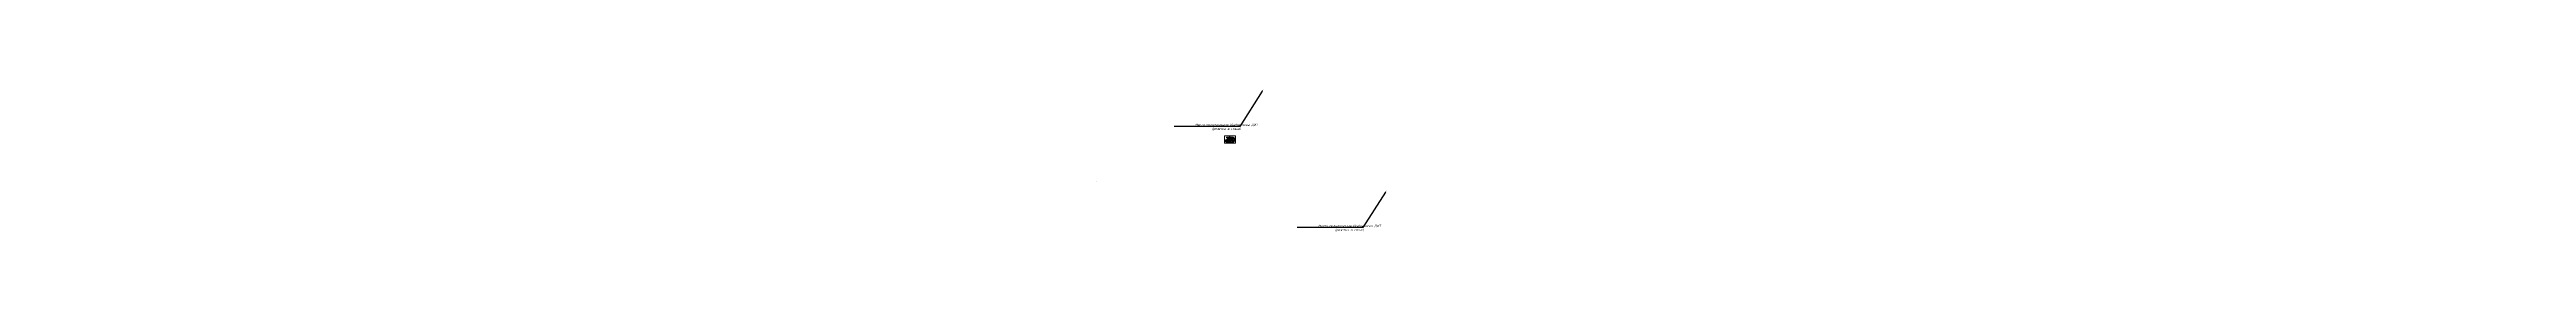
# Paper-space layout 'СВС' of a CAD drawing. Header units: millimetres. Extents: x -121719 to 134905, y -9147 to 5699.
# The model-space entities are those that its viewports show. They can reach past a viewport. Long polylines and large blocks are cut down to what shows.
import ezdxf
from ezdxf import colors
from ezdxf.entities.mleader import LeaderData, LeaderLine
from ezdxf.enums import TextEntityAlignment as Align
from ezdxf.math import Vec2, Vec3

# ---------------------------------------------------------------- set-up
doc = ezdxf.new("R2010")
doc.units = ezdxf.units.MM
doc.header["$LTSCALE"] = 0.5
doc.linetypes.add('CONTI', pattern=[0])
doc.layers.get('0').update_dxf_attribs({"lineweight": 18})
doc.layers.get('Defpoints').update_dxf_attribs({"color": 4, "lineweight": 140})
doc.layers.add('00_RS485', color=30, linetype='Continuous')
doc.layers.add('_ПС', color=1, linetype='Continuous')
for name, color, linetype, lineweight in [('13 СС_СОТС линии', 5, 'Continuous', 25), ('13_text', 250, 'Continuous', 15), ('АПС_текст', 7, 'Continuous', 13), ('СС_Выноски', 7, 'Continuous', 15), ('Схемы подключ', 7, 'Continuous', 15)]:
    doc.layers.add(name, color=color, linetype=linetype, lineweight=lineweight)
doc.styles.add('ISOCPEUR', font='isocpeui.ttf', dxfattribs={"height": 250})
doc.styles.add('АП', font='', dxfattribs={"width": 0.8, "oblique": 15, "height": 250})
doc.styles.get('АП').set_extended_font_data('ISOCPEUR')
doc.linetypes.add('ограждение1', pattern='A,0.25,-0.1,[133,ltypeshp.shx,S=0.1,R=0,X=-0.1,Y=0],-0.1,1', length=1.45)

# ---------------------------------------------------------------- blocks, each defined once
blk = doc.blocks.new('Сервер')
at = {"color": 18, "true_color": 0x000000}
for points in [[(0, 0), (68, 0), (68, -6), (0, -6), (0, 0)], [(2, -1), (14, -1), (14, -3), (2, -3), (2, -1)], [(2, -3), (14, -3), (14, -5), (2, -5), (2, -3)], [(15, -1), (27, -1), (27, -3), (15, -3), (15, -1)], [(15, -3), (27, -3), (27, -5), (15, -5), (15, -3)], [(28, -1), (40, -1), (40, -3), (28, -3), (28, -1)], [(28, -3), (40, -3), (40, -5), (28, -5), (28, -3)], [(41, -1), (53, -1), (53, -3), (41, -3), (41, -1)], [(41, -3), (53, -3), (53, -5), (41, -5), (41, -3)], [(54, -1), (66, -1), (66, -3), (54, -3), (54, -1)], [(54, -3), (66, -3), (66, -5), (54, -5), (54, -3)]]:
    blk.add_lwpolyline(points, dxfattribs=at)
blk = doc.blocks.new('разьем')
for p, q in [((0, -1000), (0, 0)), ((-753, -332), (-854, -332)), ((-854, -668), (-854, -333)), ((-753, -668), (-854, -668)), ((-600, -242), (-753, -242)), ((-753, -242), (-753, -332)), ((-753, -758), (-753, -668)), ((-600, -758), (-753, -758)), ((-600, 0), (-600, -242)), ((-600, -1000), (-600, -758)), ((-254, -210), (-254, -163)), ((0, -163), (-254, -163)), ((0, -210), (-254, -210)), ((-254, -299), (-254, -253)), ((0, -253), (-254, -253)), ((0, -299), (-254, -299)), ((-254, -389), (-254, -343)), ((0, -343), (-254, -343)), ((0, -389), (-254, -389)), ((-254, -479), (-254, -432)), ((0, -432), (-254, -432)), ((0, -479), (-254, -479)), ((-254, -568), (-254, -522)), ((0, -522), (-254, -522)), ((0, -568), (-254, -568)), ((-254, -658), (-254, -612)), ((0, -612), (-254, -612)), ((0, -658), (-254, -658)), ((-254, -748), (-254, -701)), ((0, -701), (-254, -701)), ((0, -748), (-254, -748)), ((-254, -838), (-254, -791)), ((0, -791), (-254, -791)), ((0, -838), (-254, -838))]:
    blk.add_line(p, q)
blk = doc.blocks.new('display front')
at = {"color": 0}
for p, q in [((-177, 363), (-177, 67)), ((-146, 58), (-146, 52)), ((-143, 49), (144, 49)), ((114, 0), (-114, 0)), ((-43, 37), (44, 37)), ((147, 58), (147, 52)), ((180, 363), (180, 67)), ((292, 2), (292, 19)), ((295, 0), (365, 0)), ((367, 19), (367, 2))]:
    blk.add_line(p, q, dxfattribs=at)
for points in [[(-249, 13), (249, 13), (249, 0), (-249, 0)], [(-209, 19), (-192, 19), (-192, 15), (-209, 15)], [(-184, 19), (-167, 19), (-167, 15), (-184, 15)], [(-161, 353), (163, 353), (163, 77), (-161, 77)], [(-154, 19), (-138, 19), (-138, 15), (-154, 15)], [(-130, 19), (-113, 19), (-113, 15), (-130, 15)], [(-98, 19), (-81, 19), (-81, 15), (-98, 15)], [(-73, 19), (-56, 19), (-56, 15), (-73, 15)], [(-44, 19), (-27, 19), (-27, 15), (-44, 15)], [(-19, 19), (-2, 19), (-2, 15), (-19, 15)], [(17, 19), (34, 19), (34, 15), (17, 15)], [(42, 19), (59, 19), (59, 15), (42, 15)], [(71, 19), (88, 19), (88, 15), (71, 15)], [(96, 19), (113, 19), (113, 15), (96, 15)], [(128, 19), (145, 19), (145, 15), (128, 15)], [(152, 19), (169, 19), (169, 15), (152, 15)], [(182, 19), (199, 19), (199, 15), (182, 15)], [(207, 19), (224, 19), (224, 15), (207, 15)]]:
    blk.add_lwpolyline(points, close=True, dxfattribs=at)
blk.add_lwpolyline([(-172, 369), (175, 369)], dxfattribs=at)
for centre, radius, start, end in [((-171, 363), 5.95, 95.477053, 180), ((-171, 67), 5.95, 180, 264.522947), ((2, 1866), 1814, 264.522947, 275.473667), ((-143, 52), 2.97, 180, 270), ((-1, -243), 283, 98.679604, 113.370652), ((-19, 179), 144, 244.350732, 260.383121), ((21, 179), 144, 279.033745, 295.649268), ((-1, -243), 283, 65.675595, 81.007409), ((-1, 179), 144, 299.727747, 299.753841), ((144, 52), 2.97, 270, 0), ((174, 363), 5.95, 0, 84.526333), ((174, 67), 5.95, 275.473667, 0), ((295, 19), 2.38, 118.195921, 180), ((295, 2), 2.38, 180, 270), ((330, -47), 77.3, 62.425292, 118.195921), ((330, 105), 101, 248.950537, 291.097973), ((365, 2), 2.38, 270, 0), ((365, 19), 2.38, 0, 62.425292)]:
    blk.add_arc(centre, radius, start, end, dxfattribs=at)
blk = doc.blocks.new('block')
at = {"color": 0}
for p, q in [((-99, 475), (-99, 3)), ((-96, 0), (96, 0)), ((-90, 273), (-90, 467)), ((-90, 11), (-90, 95)), ((90, 8), (-87, 8)), ((-84, 441), (-84, 292)), ((-60, 204), (-60, 224)), ((-59, 224), (-52, 224)), ((-59, 219), (-59, 224)), ((-58, 225), (-46, 225)), ((-46, 203), (-58, 203)), ((-49, 243), (-46, 243)), ((-46, 241), (-49, 241)), ((-48, 220), (-48, 219)), ((-47, 222), (-47, 221)), ((-45, 224), (-45, 204)), ((-22, 395), (-22, 393)), ((-21, 397), (-13, 399)), ((-13, 397), (-21, 397)), ((-21, 397), (-21, 397)), ((-21, 395), (-21, 393)), ((-21, 395), (-21, 393)), ((-20, 395), (-20, 393)), ((-20, 395), (-20, 393)), ((-19, 395), (-19, 393)), ((-19, 395), (-19, 393)), ((-18, 395), (-18, 393)), ((-18, 395), (-18, 393)), ((-18, 194), (-4, 194)), ((-18, 166), (-4, 166)), ((-17, 395), (-17, 393)), ((-17, 395), (-17, 393)), ((-16, 395), (-16, 393)), ((-16, 395), (-16, 393)), ((-15, 395), (-15, 393)), ((-14, 395), (-14, 393)), ((-14, 395), (-14, 393)), ((-14, 395), (-14, 393)), ((-13, 399), (-13, 397)), ((-13, 395), (-13, 393)), ((-13, 395), (-13, 393)), ((-12, 395), (-12, 393)), ((-11, 243), (-5, 243)), ((-5, 240), (-10, 240)), ((5, 52), (5, 30)), ((6, 194), (20, 194)), ((6, 166), (20, 166)), ((7, 58), (7, 36)), ((44, 395), (46, 395)), ((87, 441), (87, 292)), ((92, 467), (92, 273)), ((92, 95), (92, 11)), ((99, 475), (99, 3))]:
    blk.add_line(p, q, dxfattribs=at)
for points in [[(-60, 255), (5, 255), (5, 249), (-60, 249)], [(-58, 208), (-47, 208), (-47, 205), (-58, 205)], [(-57, 208), (-48, 208), (-48, 206), (-57, 206)], [(-24, 396), (-10, 396), (-10, 392), (-24, 392)], [(-22, 395), (-12, 395), (-12, 392), (-22, 392)], [(28, 396), (26, 397), (26, 395)], [(29, 396), (28, 397), (28, 396)], [(30, 396), (29, 397), (29, 396)], [(29, 224), (38, 224), (38, 221), (29, 221)], [(29, 196), (38, 196), (38, 193), (29, 193)], [(29, 168), (38, 168), (38, 165), (29, 165)], [(42, 397), (43, 397), (43, 396), (42, 396)], [(45, 397), (44, 396), (46, 396)]]:
    blk.add_lwpolyline(points, close=True, dxfattribs=at)
for points in [[(-57, 431), (63, 431, -0.41421356), (65, 430), (65, 391, -0.41421356), (63, 389), (-57, 389, -0.41421356), (-58, 391), (-58, 430, -0.41421356)], [(-57, 387), (63, 387, -0.41421356), (65, 385), (65, 346, -0.41421356), (63, 345), (-57, 345, -0.41421356), (-58, 346), (-58, 385, -0.41421356)], [(-57, 342), (63, 342, -0.41421356), (65, 340), (65, 301, -0.41421356), (63, 300), (-57, 300, -0.41421356), (-58, 301), (-58, 340, -0.41421356)], [(-47, 424), (54, 424, -0.41421356), (56, 423), (56, 408, -0.41421356), (54, 406), (-47, 406, -0.41421356), (-49, 408), (-49, 423, -0.41421356)], [(-47, 424), (54, 424, -0.41421356), (55, 422), (55, 408, -0.41421356), (54, 407), (-47, 407, -0.41421356), (-48, 408), (-48, 422, -0.41421356)]]:
    blk.add_lwpolyline(points, format="xyb", close=True, dxfattribs=at)
for centre, radius in [((-48, 396), 2.23), ((-37, 396), 1.01), ((1, 194), 3.77), ((1, 166), 3.77), ((28, 396), 3.24), ((44, 396), 3.24), ((56, 251), 8.08), ((57, 251), 6.86)]:
    blk.add_circle(centre, radius, dxfattribs=at)
for centre, radius, start, end in [((-96, 475), 2.97, 96.752766, 180), ((0, -346), 821, 96.937137, 96.94137), ((-96, 3), 2.97, 180, 270), ((0, -338), 821, 83.25776, 96.752766), ((-87, 467), 2.97, 96.130605, 180), ((-387, 184), 310, 343.311187, 16.688813), ((-87, 11), 2.97, 180, 270), ((0, -346), 821, 83.726949, 96.130605), ((-82, 441), 1.49, 95.761936, 180), ((-82, 292), 1.49, 180, 264.238064), ((0, -375), 821, 84.030193, 95.761936), ((0, 1108), 821, 264.238064, 275.969807), ((-59, 252), 4.04, 115.197354, 248.996118), ((-28, 127), 132, 75.185388, 104.568216), ((-62, 117), 131, 81.05466, 89.386551), ((-58, 224), 1.49, 90, 180), ((-58, 204), 1.49, 180, 270), ((-44, 206), 20.3, 113.451025, 137.202652), ((-59, 224), 0.496, 90, 180), ((-50, 212), 9.85, 73.96679, 129.406848), ((-50, 213), 8.2, 67.438222, 134.425262), ((-49, 242), 0.974, 103.896446, 263.610046), ((-46, 242), 0.974, 276.389954, 76.103554), ((-46, 224), 1.49, 0, 90), ((-46, 204), 1.49, 270, 0), ((-28, 203), 53.8, 75.795131, 104.483571), ((-28, 301), 53.8, 255.516429, 284.204869), ((-28, 299), 53.8, 255.516429, 285.542863), ((2, 84), 342, 83.142174, 96.857826), ((2, 746), 342, 263.142174, 276.857826), ((0, 123), 49.1, 218.877451, 326.198838), ((-1, 145), 65.2, 235.21534, 309.860949), ((1, 146), 51.4, 94.336752, 112.245809), ((1, 242), 51.4, 247.754076, 265.816561), ((1, 119), 51.4, 94.336752, 112.245809), ((1, 214), 51.4, 247.754076, 265.816561), ((5, 117), 131, 89.649017, 98.190265), ((-10, 241), 1.62, 103.896446, 263.610046), ((-5, 241), 1.62, 276.389954, 76.103554), ((1, 194), 5.19, 44.592794, 135.809744), ((1, 194), 5.19, 226.323317, 313.27308), ((1, 167), 5.19, 44.592794, 135.809744), ((1, 167), 5.19, 226.323317, 313.27308), ((1, 242), 51.4, 273.779835, 292.245809), ((1, 214), 51.4, 273.779835, 292.245809), ((4, 252), 4.04, 291.203147, 60.353646), ((1, 146), 51.4, 67.754191, 86.065786), ((1, 119), 51.4, 67.754191, 86.065786), ((390, 184), 310, 163.371058, 196.628942), ((85, 441), 1.49, 0, 84.030193), ((85, 292), 1.49, 275.969807, 0), ((90, 467), 2.97, 0, 83.726949), ((90, 11), 2.97, 270, 0), ((96, 3), 2.97, 270, 0), ((96, 475), 2.97, 0, 83.25776)]:
    blk.add_arc(centre, radius, start, end, dxfattribs=at)
for centre, major_axis, ratio, start_param, end_param in [((1, -52), (0, 189), 0.44537814, 5.03459601, 7.5317746), ((2, -71), (0, 193), 0.45217391, 5.1309804, 7.43539021), ((-52, 217), (-5.93, 0), 0.71212031, 5.48997683, 10.35715742), ((-52, 217), (-5.26, 0), 0.65811939, 5.58308419, 10.24662148), ((6, 41), (-24.2, 0), 0.45185199, 4.76727052, 7.7991001), ((6, 42), (-15.6, 0), 0.64748205, 4.99323693, 7.78069407), ((6, 47), (-24.2, 0), 0.45185199, 7.86905372, 10.9805022)]:
    blk.add_ellipse(centre, major_axis=major_axis, ratio=ratio, start_param=start_param, end_param=end_param, dxfattribs=at)
at = {"color": 0, "extrusion": (0, 0, -1)}
blk.add_ellipse((2, 48), major_axis=(15.6, 0), ratio=0.64748205, start_param=4.99323693, end_param=7.58587544, dxfattribs=at)
at = {"color": 0, "attachment_point": 1, "style": 'ISOCPEUR'}
for s, insert, char_height, width in [('32X', (-6, 419), 6.94, 29.07), ('MAX', (9, 417), 4.96, 30), ('\\f黑体|b0|i0|c134|p2;SLEEP', (40, 170), 5.95, 33.57), ('\\f黑体|b0|i0|c134|p2;RESET', (41, 198), 5.95, 36.06), ('\\f黑体|b0|i0|c134|p2;POWER', (47, 240), 5.95, 43.58)]:
    blk.add_mtext(s, dxfattribs=dict(at, insert=insert, char_height=char_height, width=width))

msp = doc.modelspace()

# ---------------------------------------------------------------- linework, layer by layer
at = {"transparency": 33554687}
for p, q in [((622492.72599, -178388.94643), (623693.18302, -178388.94643)), ((622492.72599, -180388.94643), (623693.18302, -180388.94643)), ((657545.94356, -156491.9103), (655522.5999, -156491.9103)), ((657545.55098, -159492.64192), (656045.55099, -159492.64192)), ((657545.74727, -159992.62229), (656045.74727, -159992.62229)), ((657545.74727, -160492.63537), (656045.74728, -160492.63537)), ((657545.87671, -149491.50207), (656045.87671, -149491.50207)), ((657545.87829, -149991.11075), (656045.87829, -149991.11075)), ((657545.87829, -150491.11075), (656045.87829, -150491.11075)), ((657545.94356, -160992.61574), (656045.94356, -160992.61574)), ((657548.65751, -150969.74594), (656048.65751, -150969.74594)), ((657548.8538, -147969.72631), (656048.8538, -147969.72631)), ((657548.8538, -148469.72631), (656048.8538, -148469.72631)), ((657548.8538, -148969.72631), (656048.8538, -148969.72631)), ((657545.74727, -156991.9103), (656248.17082, -156991.9103)), ((660375.01014, -145741.9103), (657444.54802, -145741.9103)), ((657444.54802, -146741.9103), (657444.54802, -145741.9103)), ((657444.74431, -149241.9103), (657444.54802, -147741.9103)), ((657445.94356, -160742.61574), (657445.94356, -161243.44382)), ((657945.87616, -149491.9103), (658404.35215, -149491.9103)), ((657945.87616, -150491.9103), (658404.35215, -150491.9103)), ((657947.20429, -147991.9103), (658405.68029, -147991.9103)), ((657947.20429, -148491.9103), (658327.01078, -148491.9103)), ((657947.20429, -148991.9103), (658405.68029, -148991.9103)), ((657948.53243, -149991.9103), (658407.00843, -149991.9103)), ((657948.53243, -150991.9103), (658407.00843, -150991.9103)), ((658672.10283, -146741.9103), (658012.53661, -146741.9103)), ((658405.68029, -148224.25041), (658183.3509, -148681.59415)), ((658404.35215, -149608.08036), (658288.40079, -149846.59866)), ((658404.35215, -150608.08036), (658288.40079, -150846.59866)), ((658404.35215, -149608.08036), (658404.35215, -149491.9103)), ((658404.35215, -150608.08036), (658404.35215, -150491.9103)), ((658405.68029, -148224.25041), (658405.68029, -147991.9103)), ((658405.68029, -148991.9103), (658405.68029, -148759.5702)), ((658407.00843, -149991.9103), (658407.00843, -149875.74025)), ((658407.00843, -150991.9103), (658407.00843, -150875.74025)), ((658845.48358, -147741.9103), (658845.48358, -145741.9103)), ((658845.48358, -146741.9103), (660374.81379, -146742.2105)), ((658846.48654, -158241.95596), (660374.46952, -158241.98916)), ((658846.87838, -155241.9103), (660374.5347, -155241.9435)), ((658846.87912, -156241.9103), (660374.51298, -156241.9435)), ((658846.87912, -159241.9103), (660374.44779, -159241.94349)), ((658846.94356, -152241.9103), (660374.59989, -152241.9435)), ((662962.52471, -181936.58128), (660032.0626, -181936.58128)), ((660032.0626, -182936.58128), (660032.0626, -181936.58128)), ((660032.0626, -182936.30629), (662962.32836, -182936.88147)), ((661259.61741, -182936.58128), (660600.05119, -182936.58128)), ((661027.75792, -187790.43741), (662555.41425, -187790.4706)), ((661027.75866, -188790.43741), (662555.39252, -188790.4706)), ((661027.8231, -184790.43741), (662555.47943, -184790.4706)), ((661432.99815, -182936.58128), (661432.99815, -181936.58128)), ((664983.14638, -181936.88153), (663453.81617, -181937.18172)), ((665129.16868, -190790.49553), (663601.1857, -190790.52873)), ((665156.52712, -181936.88153), (665816.09334, -181936.88153)), ((702572.08371, -150893.37628), (699641.62159, -150893.37628)), ((699641.62159, -151893.37628), (699641.62159, -150893.37628)), ((699641.62159, -151893.10129), (702571.88736, -151893.67647)), ((700869.17641, -151893.37628), (700209.61019, -151893.37628)), ((703363.03671, -181936.58128), (700432.5746, -181936.58128)), ((700432.5746, -182936.58128), (700432.5746, -181936.58128)), ((700432.5746, -182936.30629), (703362.84036, -182936.88147)), ((700637.31692, -156747.23241), (702164.97325, -156747.2656)), ((700637.31766, -157747.23241), (702164.95152, -157747.2656)), ((700637.3821, -153747.23241), (702165.03843, -153747.2656)), ((701660.12941, -182936.58128), (701000.56319, -182936.58128)), ((701042.55715, -151893.37628), (701042.55715, -150893.37628)), ((701428.26992, -187790.43741), (702955.92625, -187790.4706)), ((701428.27066, -188790.43741), (702955.90452, -188790.4706)), ((701428.3351, -184790.43741), (702955.99143, -184790.4706)), ((701833.51015, -182936.58128), (701833.51015, -181936.58128)), ((704592.70538, -150893.67653), (703063.37517, -150893.97672)), ((704738.72768, -159747.29053), (703210.7447, -159747.32373)), ((705383.65838, -181936.88153), (703854.32817, -181937.18172)), ((705529.68068, -190790.49553), (704001.6977, -190790.52873)), ((704766.08612, -150893.67653), (705425.65234, -150893.67653)), ((705557.03912, -181936.88153), (706216.60534, -181936.88153))]:
    msp.add_line(p, q, dxfattribs=at)
at = {"lineweight": 50, "transparency": 33554687}
for p, q in [((659545.45353, -181030.19162), (659545.45353, -191222.33594)), ((699155.01253, -149986.98662), (699155.01253, -160179.13094)), ((699945.96553, -181030.19162), (699945.96553, -191222.33594))]:
    msp.add_line(p, q, dxfattribs=at)
at = {"transparency": 33554687}
for points in [[(625093.18302, -179388.94643), (623693.18302, -179388.94643), (623693.18302, -178388.94643), (625093.18302, -178388.94643)], [(623693.18302, -179388.94643), (625093.18302, -179388.94643), (625093.18302, -178388.94643), (623693.18302, -178388.94643)], [(625093.18302, -180388.94643), (623693.18302, -180388.94643), (623693.18302, -179388.94643), (625093.18302, -179388.94643)], [(623693.18302, -180388.94643), (625093.18302, -180388.94643), (625093.18302, -179388.94643), (623693.18302, -179388.94643)], [(657444.54802, -146741.9103), (658845.48358, -146741.9103), (658845.48358, -147741.9103), (657444.54802, -147741.9103)], [(666384.08194, -181936.88153), (664983.14638, -181936.88153), (664983.14638, -182936.88153), (666384.08194, -182936.88153)], [(705993.64093, -150893.67653), (704592.70538, -150893.67653), (704592.70538, -151893.67653), (705993.64093, -151893.67653)], [(706784.59394, -181936.88153), (705383.65838, -181936.88153), (705383.65838, -182936.88153), (706784.59394, -182936.88153)]]:
    msp.add_lwpolyline(points, close=True, dxfattribs=at)
at = {"lineweight": 50, "transparency": 33554687}
for points in [[(659545.45353, -181030.19162), (666611.71426, -181030.19162)], [(666610.84149, -191222.33594), (659545.45353, -191222.33594)], [(666611.71426, -181030.19162), (666611.71426, -191222.33594)], [(699155.01253, -149986.98662), (706221.27326, -149986.98662)], [(706220.40049, -160179.13094), (699155.01253, -160179.13094)], [(699945.96553, -181030.19162), (707012.22626, -181030.19162)], [(707011.35349, -191222.33594), (699945.96553, -191222.33594)], [(706221.27326, -149986.98662), (706221.27326, -160179.13094)], [(707012.22626, -181030.19162), (707012.22626, -191222.33594)]]:
    msp.add_lwpolyline(points, dxfattribs=at)
at = {"transparency": 33554687}
for points in [[(659626.61044, -185790.43741), (659626.62681, -185290.44141)], [(660126.55941, -183790.43741), (659626.62681, -183790.43741)], [(659626.62681, -184290.44107), (659626.62681, -183790.43741)], [(660126.69126, -184290.43741), (659626.62681, -184290.43741)], [(659626.62681, -184790.43741), (659626.62681, -184290.44107)], [(659626.62681, -185290.44141), (659626.62681, -184790.43741)], [(660126.69126, -184790.43741), (659626.62681, -184790.43741)], [(660126.69126, -185290.43741), (659626.62681, -185290.43741)], [(659626.62681, -186290.43841), (659626.62681, -185790.43741)], [(660126.69126, -185790.43741), (659626.62681, -185790.43741)], [(659626.62681, -186290.43741), (660126.88755, -186290.43741)], [(660126.69126, -186290.43741), (659626.62681, -186290.43741)], [(659626.62681, -186790.43741), (659626.62681, -186290.43841)], [(659626.62681, -187290.43741), (659626.62681, -186790.43741)], [(660126.49497, -186790.43741), (659626.62681, -186790.43741)], [(660126.62681, -187290.43741), (659626.62681, -187290.43741)], [(659626.62681, -187790.43741), (659626.62681, -187290.43741)], [(660126.62681, -187790.43741), (659626.62681, -187790.43741)], [(659626.62681, -188290.43741), (659626.62681, -187790.43741)], [(659626.62681, -188790.43741), (659626.62681, -188290.43741)], [(659626.8231, -189290.43741), (659626.62681, -188790.43741)], [(660126.62681, -189290.43741), (659626.62681, -189290.43741)], [(659626.62681, -189790.43741), (659626.62681, -189290.43741)], [(659626.62681, -189790.43741), (660126.62681, -189790.43741)], [(659626.69126, -190290.43741), (659626.62681, -189790.43741)], [(659626.69126, -186790.43741), (660126.69126, -186790.43741)], [(660126.69126, -187290.43741), (659626.69126, -187290.43741)], [(659626.69126, -189790.43741), (660126.69126, -189790.43741)], [(660126.69126, -190290.43741), (659626.69126, -190290.43741)], [(659626.69126, -190790.43741), (660126.69126, -190790.43741)], [(660128.08384, -183790.43741), (659626.7557, -183790.43741)], [(659626.7557, -184290.43741), (660126.7557, -184290.43741)], [(659626.8231, -187290.43741), (660126.8231, -187290.43741)], [(660126.8231, -187790.43741), (659626.8231, -187790.43741)], [(659626.8231, -188290.43741), (660126.8231, -188290.43741)], [(659626.8231, -188790.43741), (660126.8231, -188790.43741)], [(659626.8231, -190790.43741), (659626.8231, -190290.43741)], [(659626.88755, -184290.43741), (660126.88755, -184290.43741)], [(659626.88755, -184790.43741), (660126.88755, -184790.43741)], [(659626.88755, -185290.43741), (660126.88755, -185290.43741)], [(659626.88755, -185790.43741), (660126.88755, -185790.43741)], [(660126.49497, -186790.43741), (662555.43598, -186790.43741)], [(660126.55941, -183790.43741), (661027.49497, -183790.43741)], [(660126.62681, -187290.43741), (661027.56237, -187290.43741)], [(660126.62681, -187790.43741), (661027.56237, -187790.43741)], [(660126.62681, -189290.43741), (661027.36608, -189290.43741)], [(660126.62681, -189290.43741), (660126.62681, -189790.43741)], [(660126.62681, -189790.43741), (661027.36608, -189790.43741)], [(660126.62681, -190790.43741), (661027.36608, -190790.43741)], [(660126.69126, -184290.43741), (661027.62681, -184290.43741)], [(660126.69126, -184790.43741), (661027.62681, -184790.43741)], [(660126.69126, -185290.43741), (661027.62681, -185290.43741)], [(660126.69126, -185790.43741), (661027.62681, -185790.43741)], [(660126.69126, -186290.43741), (661027.43052, -186290.43741)], [(660126.69126, -186290.43741), (660126.69126, -186790.43741)], [(660126.69126, -186790.43741), (661027.43052, -186790.43741)], [(660126.69126, -186790.43741), (660126.69126, -187290.43741)], [(660126.69126, -186790.43741), (661027.62681, -186790.43741)], [(660126.69126, -187290.43741), (661027.43052, -187290.43741)], [(660126.69126, -189790.43741), (660126.69126, -190290.43741)], [(660126.69126, -190290.43741), (661027.43052, -190290.43741)], [(660126.7557, -183790.43741), (660126.7557, -184290.43741)], [(660126.7557, -184290.43741), (661027.49497, -184290.43741)], [(660126.8231, -187290.43741), (661027.75866, -187290.43741)], [(660126.8231, -187290.43741), (660126.8231, -187790.43741)], [(660126.8231, -187790.43741), (661027.75866, -187790.43741)], [(660126.8231, -187790.43741), (660126.8231, -188290.43741)], [(660126.8231, -187790.43741), (661027.56237, -187790.43741)], [(660126.8231, -188290.43741), (661027.56237, -188290.43741)], [(660126.8231, -188290.43741), (660126.8231, -188790.43741)], [(660126.8231, -188290.43741), (661027.75866, -188290.43741)], [(660126.8231, -188790.43741), (661027.56237, -188790.43741)], [(660126.8231, -188790.43741), (660126.8231, -189290.43741)], [(660126.8231, -190290.43741), (660126.8231, -190790.43741)], [(660126.88755, -184290.43741), (660126.88755, -184790.43741)], [(660126.88755, -184290.43741), (661027.8231, -184290.43741)], [(660126.88755, -184790.43741), (661027.62681, -184790.43741)], [(660126.88755, -184790.43741), (660126.88755, -185290.43741)], [(660126.88755, -184790.43741), (661027.8231, -184790.43741)], [(660126.88755, -185290.43741), (661027.62681, -185290.43741)], [(660126.88755, -185290.43741), (660126.88755, -185790.43741)], [(660126.88755, -185290.43741), (661027.8231, -185290.43741)], [(660126.88755, -185790.43741), (661027.62681, -185790.43741)], [(660126.88755, -185790.43741), (660126.88755, -186290.43741)], [(660126.88755, -185790.43741), (662555.4577, -185790.46755)], [(660126.88755, -186290.43741), (661027.62681, -186290.43741)], [(660826.5608, -190682.29048), (660326.5608, -190682.29048)], [(660826.61654, -189034.59546), (660326.61654, -189034.59546)], [(660826.61654, -189534.59546), (660326.61654, -189534.59546)], [(660726.61654, -189134.59546), (660426.61654, -189134.59546)], [(660726.61654, -189634.59546), (660426.61654, -189634.59546)], [(660626.61654, -189234.59546), (660526.61654, -189234.59546)], [(660626.61654, -189734.59546), (660526.61654, -189734.59546)], [(660576.5608, -190682.29048), (660576.61654, -190347.59546)], [(660576.61654, -189034.59546), (660576.61654, -188847.59546)], [(660576.61654, -189534.59546), (660576.61654, -189347.59546)], [(661027.36608, -189290.43741), (661027.36608, -189790.43741)], [(661027.36608, -189790.48306), (662555.37079, -189790.48306)], [(661027.36608, -190790.48306), (662555.37079, -190790.48306)], [(661027.43052, -186290.43741), (661027.43052, -186790.43741)], [(661027.43052, -186790.43741), (661027.43052, -187290.43741)], [(661027.43052, -189790.43741), (661027.43052, -190290.43741)], [(661027.49497, -183790.43741), (662555.50116, -183790.43741)], [(661027.49497, -183790.43741), (661027.49497, -184290.43741)], [(661027.56237, -187290.43741), (661027.56237, -187790.43741)], [(661027.56237, -187790.43741), (661027.56237, -188290.43741)], [(661027.56237, -188290.43741), (661027.56237, -188790.43741)], [(661027.56237, -188790.43741), (661027.56237, -189290.43741)], [(661027.56237, -190290.43741), (661027.56237, -190790.43741)], [(661027.62681, -184290.43741), (661027.62681, -184790.43741)], [(661027.62681, -184790.43741), (661027.62681, -185290.43741)], [(661027.62681, -185290.43741), (661027.62681, -185790.43741)], [(661027.62681, -185790.43741), (661027.62681, -186290.43741)], [(661027.69126, -183790.43741), (662228.14828, -183790.43741)], [(662555.50116, -183790.43741), (662555.37079, -190790.48306)], [(662962.52471, -181936.58128), (662962.32842, -182936.58128)], [(663453.81611, -181936.88153), (663454.0124, -182936.88153)], [(664981.81824, -182936.88153), (663454.00834, -182936.88153)], [(665129.16868, -189790.49553), (663601.16397, -189790.49553)], [(663601.38199, -190290.52873), (663601.38199, -190790.52873)], [(663601.51384, -189790.52873), (663601.51384, -190290.52873)], [(665882.7538, -182936.88153), (664981.81824, -182936.88153)], [(666029.71166, -190790.44987), (665128.7761, -190790.44987)], [(665128.97239, -190290.44987), (665128.97239, -190790.44987)], [(665129.10424, -189790.44987), (665129.10424, -190290.44987)], [(666029.84351, -190290.44987), (665129.10424, -190290.44987)], [(666029.90795, -189790.44987), (665129.16868, -189790.44987)], [(665329.97396, -190682.30295), (665829.97396, -190682.30295)], [(665579.97396, -190682.30295), (665579.91823, -190347.60792)], [(666384.08194, -182936.88153), (665882.7538, -182936.88153)], [(666029.71166, -190290.44987), (666029.71166, -190790.44987)], [(666029.84351, -189790.44987), (666029.84351, -190290.44987)], [(666529.84351, -189790.44987), (666029.84351, -189790.44987)], [(666029.84351, -190290.44987), (666529.84351, -190290.44987)], [(666529.90795, -189790.44987), (666029.90795, -189790.44987)], [(666029.90795, -190790.44987), (666529.71166, -190790.44987)], [(666529.71166, -190790.44987), (666529.71166, -190290.44987)], [(666529.84351, -190290.44987), (666529.90795, -189790.44987)], [(699236.16944, -154747.23241), (699236.18581, -154247.23641)], [(699736.11841, -152747.23241), (699236.18581, -152747.23241)], [(699236.18581, -153247.23607), (699236.18581, -152747.23241)], [(699736.25026, -153247.23241), (699236.18581, -153247.23241)], [(699236.18581, -153747.23241), (699236.18581, -153247.23607)], [(699236.18581, -154247.23641), (699236.18581, -153747.23241)], [(699736.25026, -153747.23241), (699236.18581, -153747.23241)], [(699736.25026, -154247.23241), (699236.18581, -154247.23241)], [(699236.18581, -155247.23341), (699236.18581, -154747.23241)], [(699736.25026, -154747.23241), (699236.18581, -154747.23241)], [(699236.18581, -155247.23241), (699736.44655, -155247.23241)], [(699736.25026, -155247.23241), (699236.18581, -155247.23241)], [(699236.18581, -155747.23241), (699236.18581, -155247.23341)], [(699236.18581, -156247.23241), (699236.18581, -155747.23241)], [(699736.05397, -155747.23241), (699236.18581, -155747.23241)], [(699736.18581, -156247.23241), (699236.18581, -156247.23241)], [(699236.18581, -156747.23241), (699236.18581, -156247.23241)], [(699736.18581, -156747.23241), (699236.18581, -156747.23241)], [(699236.18581, -157247.23241), (699236.18581, -156747.23241)], [(699236.18581, -157747.23241), (699236.18581, -157247.23241)], [(699236.3821, -158247.23241), (699236.18581, -157747.23241)], [(699736.18581, -158247.23241), (699236.18581, -158247.23241)], [(699236.18581, -158747.23241), (699236.18581, -158247.23241)], [(699236.18581, -158747.23241), (699736.18581, -158747.23241)], [(699236.25026, -159247.23241), (699236.18581, -158747.23241)], [(699236.25026, -155747.23241), (699736.25026, -155747.23241)], [(699736.25026, -156247.23241), (699236.25026, -156247.23241)], [(699236.25026, -158747.23241), (699736.25026, -158747.23241)], [(699736.25026, -159247.23241), (699236.25026, -159247.23241)], [(699236.25026, -159747.23241), (699736.25026, -159747.23241)], [(699737.64284, -152747.23241), (699236.3147, -152747.23241)], [(699236.3147, -153247.23241), (699736.3147, -153247.23241)], [(699236.3821, -156247.23241), (699736.3821, -156247.23241)], [(699736.3821, -156747.23241), (699236.3821, -156747.23241)], [(699236.3821, -157247.23241), (699736.3821, -157247.23241)], [(699236.3821, -157747.23241), (699736.3821, -157747.23241)], [(699236.3821, -159747.23241), (699236.3821, -159247.23241)], [(699236.44655, -153247.23241), (699736.44655, -153247.23241)], [(699236.44655, -153747.23241), (699736.44655, -153747.23241)], [(699236.44655, -154247.23241), (699736.44655, -154247.23241)], [(699236.44655, -154747.23241), (699736.44655, -154747.23241)], [(699736.05397, -155747.23241), (702164.99498, -155747.23241)], [(699736.11841, -152747.23241), (700637.05397, -152747.23241)], [(699736.18581, -156247.23241), (700637.12137, -156247.23241)], [(699736.18581, -156747.23241), (700637.12137, -156747.23241)], [(699736.18581, -158247.23241), (700636.92508, -158247.23241)], [(699736.18581, -158247.23241), (699736.18581, -158747.23241)], [(699736.18581, -158747.23241), (700636.92508, -158747.23241)], [(699736.18581, -159747.23241), (700636.92508, -159747.23241)], [(699736.25026, -153247.23241), (700637.18581, -153247.23241)], [(699736.25026, -153747.23241), (700637.18581, -153747.23241)], [(699736.25026, -154247.23241), (700637.18581, -154247.23241)], [(699736.25026, -154747.23241), (700637.18581, -154747.23241)], [(699736.25026, -155247.23241), (700636.98952, -155247.23241)], [(699736.25026, -155247.23241), (699736.25026, -155747.23241)], [(699736.25026, -155747.23241), (700636.98952, -155747.23241)], [(699736.25026, -155747.23241), (699736.25026, -156247.23241)], [(699736.25026, -155747.23241), (700637.18581, -155747.23241)], [(699736.25026, -156247.23241), (700636.98952, -156247.23241)], [(699736.25026, -158747.23241), (699736.25026, -159247.23241)], [(699736.25026, -159247.23241), (700636.98952, -159247.23241)], [(699736.3147, -152747.23241), (699736.3147, -153247.23241)], [(699736.3147, -153247.23241), (700637.05397, -153247.23241)], [(699736.3821, -156247.23241), (700637.31766, -156247.23241)], [(699736.3821, -156247.23241), (699736.3821, -156747.23241)], [(699736.3821, -156747.23241), (700637.31766, -156747.23241)], [(699736.3821, -156747.23241), (699736.3821, -157247.23241)], [(699736.3821, -156747.23241), (700637.12137, -156747.23241)], [(699736.3821, -157247.23241), (700637.12137, -157247.23241)], [(699736.3821, -157247.23241), (699736.3821, -157747.23241)], [(699736.3821, -157247.23241), (700637.31766, -157247.23241)], [(699736.3821, -157747.23241), (700637.12137, -157747.23241)], [(699736.3821, -157747.23241), (699736.3821, -158247.23241)], [(699736.3821, -159247.23241), (699736.3821, -159747.23241)], [(699736.44655, -153247.23241), (699736.44655, -153747.23241)], [(699736.44655, -153247.23241), (700637.3821, -153247.23241)], [(699736.44655, -153747.23241), (700637.18581, -153747.23241)], [(699736.44655, -153747.23241), (699736.44655, -154247.23241)], [(699736.44655, -153747.23241), (700637.3821, -153747.23241)], [(699736.44655, -154247.23241), (700637.18581, -154247.23241)], [(699736.44655, -154247.23241), (699736.44655, -154747.23241)], [(699736.44655, -154247.23241), (700637.3821, -154247.23241)], [(699736.44655, -154747.23241), (700637.18581, -154747.23241)], [(699736.44655, -154747.23241), (699736.44655, -155247.23241)], [(699736.44655, -154747.23241), (702165.0167, -154747.26255)], [(699736.44655, -155247.23241), (700637.18581, -155247.23241)], [(700436.1198, -159639.08548), (699936.1198, -159639.08548)], [(700436.17554, -157991.39046), (699936.17554, -157991.39046)], [(700436.17554, -158491.39046), (699936.17554, -158491.39046)], [(700027.12244, -185790.43741), (700027.13881, -185290.44141)], [(700527.07141, -183790.43741), (700027.13881, -183790.43741)], [(700027.13881, -184290.44107), (700027.13881, -183790.43741)], [(700527.20326, -184290.43741), (700027.13881, -184290.43741)], [(700027.13881, -184790.43741), (700027.13881, -184290.44107)], [(700027.13881, -185290.44141), (700027.13881, -184790.43741)], [(700527.20326, -184790.43741), (700027.13881, -184790.43741)], [(700527.20326, -185290.43741), (700027.13881, -185290.43741)], [(700027.13881, -186290.43841), (700027.13881, -185790.43741)], [(700527.20326, -185790.43741), (700027.13881, -185790.43741)], [(700027.13881, -186290.43741), (700527.39955, -186290.43741)], [(700527.20326, -186290.43741), (700027.13881, -186290.43741)], [(700027.13881, -186790.43741), (700027.13881, -186290.43841)], [(700027.13881, -187290.43741), (700027.13881, -186790.43741)], [(700527.00697, -186790.43741), (700027.13881, -186790.43741)], [(700527.13881, -187290.43741), (700027.13881, -187290.43741)], [(700027.13881, -187790.43741), (700027.13881, -187290.43741)], [(700527.13881, -187790.43741), (700027.13881, -187790.43741)], [(700027.13881, -188290.43741), (700027.13881, -187790.43741)], [(700027.13881, -188790.43741), (700027.13881, -188290.43741)], [(700027.3351, -189290.43741), (700027.13881, -188790.43741)], [(700527.13881, -189290.43741), (700027.13881, -189290.43741)], [(700027.13881, -189790.43741), (700027.13881, -189290.43741)], [(700027.13881, -189790.43741), (700527.13881, -189790.43741)], [(700027.20326, -190290.43741), (700027.13881, -189790.43741)], [(700027.20326, -186790.43741), (700527.20326, -186790.43741)], [(700527.20326, -187290.43741), (700027.20326, -187290.43741)], [(700027.20326, -189790.43741), (700527.20326, -189790.43741)], [(700527.20326, -190290.43741), (700027.20326, -190290.43741)], [(700027.20326, -190790.43741), (700527.20326, -190790.43741)], [(700528.59584, -183790.43741), (700027.2677, -183790.43741)], [(700027.2677, -184290.43741), (700527.2677, -184290.43741)], [(700027.3351, -187290.43741), (700527.3351, -187290.43741)], [(700527.3351, -187790.43741), (700027.3351, -187790.43741)], [(700027.3351, -188290.43741), (700527.3351, -188290.43741)], [(700027.3351, -188790.43741), (700527.3351, -188790.43741)], [(700027.3351, -190790.43741), (700027.3351, -190290.43741)], [(700027.39955, -184290.43741), (700527.39955, -184290.43741)], [(700027.39955, -184790.43741), (700527.39955, -184790.43741)], [(700027.39955, -185290.43741), (700527.39955, -185290.43741)], [(700027.39955, -185790.43741), (700527.39955, -185790.43741)], [(700336.17554, -158091.39046), (700036.17554, -158091.39046)], [(700336.17554, -158591.39046), (700036.17554, -158591.39046)], [(700236.17554, -158191.39046), (700136.17554, -158191.39046)], [(700236.17554, -158691.39046), (700136.17554, -158691.39046)], [(700186.1198, -159639.08548), (700186.17554, -159304.39046)], [(700186.17554, -157991.39046), (700186.17554, -157804.39046)], [(700186.17554, -158491.39046), (700186.17554, -158304.39046)], [(700527.00697, -186790.43741), (702955.94798, -186790.43741)], [(700527.07141, -183790.43741), (701428.00697, -183790.43741)], [(700527.13881, -187290.43741), (701428.07437, -187290.43741)], [(700527.13881, -187790.43741), (701428.07437, -187790.43741)], [(700527.13881, -189290.43741), (701427.87808, -189290.43741)], [(700527.13881, -189290.43741), (700527.13881, -189790.43741)], [(700527.13881, -189790.43741), (701427.87808, -189790.43741)], [(700527.13881, -190790.43741), (701427.87808, -190790.43741)], [(700527.20326, -184290.43741), (701428.13881, -184290.43741)], [(700527.20326, -184790.43741), (701428.13881, -184790.43741)], [(700527.20326, -185290.43741), (701428.13881, -185290.43741)], [(700527.20326, -185790.43741), (701428.13881, -185790.43741)], [(700527.20326, -186290.43741), (701427.94252, -186290.43741)], [(700527.20326, -186290.43741), (700527.20326, -186790.43741)], [(700527.20326, -186790.43741), (701427.94252, -186790.43741)], [(700527.20326, -186790.43741), (700527.20326, -187290.43741)], [(700527.20326, -186790.43741), (701428.13881, -186790.43741)], [(700527.20326, -187290.43741), (701427.94252, -187290.43741)], [(700527.20326, -189790.43741), (700527.20326, -190290.43741)], [(700527.20326, -190290.43741), (701427.94252, -190290.43741)], [(700527.2677, -183790.43741), (700527.2677, -184290.43741)], [(700527.2677, -184290.43741), (701428.00697, -184290.43741)], [(700527.3351, -187290.43741), (701428.27066, -187290.43741)], [(700527.3351, -187290.43741), (700527.3351, -187790.43741)], [(700527.3351, -187790.43741), (701428.27066, -187790.43741)], [(700527.3351, -187790.43741), (700527.3351, -188290.43741)], [(700527.3351, -187790.43741), (701428.07437, -187790.43741)], [(700527.3351, -188290.43741), (701428.07437, -188290.43741)], [(700527.3351, -188290.43741), (700527.3351, -188790.43741)], [(700527.3351, -188290.43741), (701428.27066, -188290.43741)], [(700527.3351, -188790.43741), (701428.07437, -188790.43741)], [(700527.3351, -188790.43741), (700527.3351, -189290.43741)], [(700527.3351, -190290.43741), (700527.3351, -190790.43741)], [(700527.39955, -184290.43741), (700527.39955, -184790.43741)], [(700527.39955, -184290.43741), (701428.3351, -184290.43741)], [(700527.39955, -184790.43741), (701428.13881, -184790.43741)], [(700527.39955, -184790.43741), (700527.39955, -185290.43741)], [(700527.39955, -184790.43741), (701428.3351, -184790.43741)], [(700527.39955, -185290.43741), (701428.13881, -185290.43741)], [(700527.39955, -185290.43741), (700527.39955, -185790.43741)], [(700527.39955, -185290.43741), (701428.3351, -185290.43741)], [(700527.39955, -185790.43741), (701428.13881, -185790.43741)], [(700527.39955, -185790.43741), (700527.39955, -186290.43741)], [(700527.39955, -185790.43741), (702955.9697, -185790.46755)], [(700527.39955, -186290.43741), (701428.13881, -186290.43741)], [(700636.92508, -158247.23241), (700636.92508, -158747.23241)], [(700636.92508, -158747.27806), (702164.92979, -158747.27806)], [(700636.92508, -159747.27806), (702164.92979, -159747.27806)], [(700636.98952, -155247.23241), (700636.98952, -155747.23241)], [(700636.98952, -155747.23241), (700636.98952, -156247.23241)], [(700636.98952, -158747.23241), (700636.98952, -159247.23241)], [(700637.05397, -152747.23241), (702165.06016, -152747.23241)], [(700637.05397, -152747.23241), (700637.05397, -153247.23241)], [(700637.12137, -156247.23241), (700637.12137, -156747.23241)], [(700637.12137, -156747.23241), (700637.12137, -157247.23241)], [(700637.12137, -157247.23241), (700637.12137, -157747.23241)], [(700637.12137, -157747.23241), (700637.12137, -158247.23241)], [(700637.12137, -159247.23241), (700637.12137, -159747.23241)], [(700637.18581, -153247.23241), (700637.18581, -153747.23241)], [(700637.18581, -153747.23241), (700637.18581, -154247.23241)], [(700637.18581, -154247.23241), (700637.18581, -154747.23241)], [(700637.18581, -154747.23241), (700637.18581, -155247.23241)], [(700637.25026, -152747.23241), (701837.70728, -152747.23241)], [(701227.0728, -190682.29048), (700727.0728, -190682.29048)], [(701227.12854, -189034.59546), (700727.12854, -189034.59546)], [(701227.12854, -189534.59546), (700727.12854, -189534.59546)], [(701127.12854, -189134.59546), (700827.12854, -189134.59546)], [(701127.12854, -189634.59546), (700827.12854, -189634.59546)], [(701027.12854, -189234.59546), (700927.12854, -189234.59546)], [(701027.12854, -189734.59546), (700927.12854, -189734.59546)], [(700977.0728, -190682.29048), (700977.12854, -190347.59546)], [(700977.12854, -189034.59546), (700977.12854, -188847.59546)], [(700977.12854, -189534.59546), (700977.12854, -189347.59546)], [(701427.87808, -189290.43741), (701427.87808, -189790.43741)], [(701427.87808, -189790.48306), (702955.88279, -189790.48306)], [(701427.87808, -190790.48306), (702955.88279, -190790.48306)], [(701427.94252, -186290.43741), (701427.94252, -186790.43741)], [(701427.94252, -186790.43741), (701427.94252, -187290.43741)], [(701427.94252, -189790.43741), (701427.94252, -190290.43741)], [(701428.00697, -183790.43741), (702956.01316, -183790.43741)], [(701428.00697, -183790.43741), (701428.00697, -184290.43741)], [(701428.07437, -187290.43741), (701428.07437, -187790.43741)], [(701428.07437, -187790.43741), (701428.07437, -188290.43741)], [(701428.07437, -188290.43741), (701428.07437, -188790.43741)], [(701428.07437, -188790.43741), (701428.07437, -189290.43741)], [(701428.07437, -190290.43741), (701428.07437, -190790.43741)], [(701428.13881, -184290.43741), (701428.13881, -184790.43741)], [(701428.13881, -184790.43741), (701428.13881, -185290.43741)], [(701428.13881, -185290.43741), (701428.13881, -185790.43741)], [(701428.13881, -185790.43741), (701428.13881, -186290.43741)], [(701428.20326, -183790.43741), (702628.66028, -183790.43741)], [(702165.06016, -152747.23241), (702164.92979, -159747.27806)], [(702572.08371, -150893.37628), (702571.88742, -151893.37628)], [(702956.01316, -183790.43741), (702955.88279, -190790.48306)], [(703063.37511, -150893.67653), (703063.5714, -151893.67653)], [(704591.37724, -151893.67653), (703063.56734, -151893.67653)], [(704738.72768, -158747.29053), (703210.72297, -158747.29053)], [(703210.94099, -159247.32373), (703210.94099, -159747.32373)], [(703211.07284, -158747.32373), (703211.07284, -159247.32373)], [(703363.03671, -181936.58128), (703362.84042, -182936.58128)], [(703854.32811, -181936.88153), (703854.5244, -182936.88153)], [(705382.33024, -182936.88153), (703854.52034, -182936.88153)], [(705529.68068, -189790.49553), (704001.67597, -189790.49553)], [(704001.89399, -190290.52873), (704001.89399, -190790.52873)], [(704002.02584, -189790.52873), (704002.02584, -190290.52873)], [(705492.3128, -151893.67653), (704591.37724, -151893.67653)], [(705639.27066, -159747.24487), (704738.3351, -159747.24487)], [(704738.53139, -159247.24487), (704738.53139, -159747.24487)], [(704738.66324, -158747.24487), (704738.66324, -159247.24487)], [(705639.40251, -159247.24487), (704738.66324, -159247.24487)], [(705639.46695, -158747.24487), (704738.72768, -158747.24487)], [(704939.53296, -159639.09795), (705439.53296, -159639.09795)], [(705189.53296, -159639.09795), (705189.47723, -159304.40292)], [(706283.2658, -182936.88153), (705382.33024, -182936.88153)], [(705993.64093, -151893.67653), (705492.3128, -151893.67653)], [(706430.22366, -190790.44987), (705529.2881, -190790.44987)], [(705529.48439, -190290.44987), (705529.48439, -190790.44987)], [(705529.61624, -189790.44987), (705529.61624, -190290.44987)], [(706430.35551, -190290.44987), (705529.61624, -190290.44987)], [(706430.41995, -189790.44987), (705529.68068, -189790.44987)], [(705639.27066, -159247.24487), (705639.27066, -159747.24487)], [(705639.40251, -158747.24487), (705639.40251, -159247.24487)], [(706139.40251, -158747.24487), (705639.40251, -158747.24487)], [(705639.40251, -159247.24487), (706139.40251, -159247.24487)], [(706139.46695, -158747.24487), (705639.46695, -158747.24487)], [(705639.46695, -159747.24487), (706139.27066, -159747.24487)], [(705730.48596, -190682.30295), (706230.48596, -190682.30295)], [(705980.48596, -190682.30295), (705980.43023, -190347.60792)], [(706139.27066, -159747.24487), (706139.27066, -159247.24487)], [(706139.40251, -159247.24487), (706139.46695, -158747.24487)], [(706784.59394, -182936.88153), (706283.2658, -182936.88153)], [(706430.22366, -190290.44987), (706430.22366, -190790.44987)], [(706430.35551, -189790.44987), (706430.35551, -190290.44987)], [(706930.35551, -189790.44987), (706430.35551, -189790.44987)], [(706430.35551, -190290.44987), (706930.35551, -190290.44987)], [(706930.41995, -189790.44987), (706430.41995, -189790.44987)], [(706430.41995, -190790.44987), (706930.22366, -190790.44987)], [(706930.22366, -190790.44987), (706930.22366, -190290.44987)], [(706930.35551, -190290.44987), (706930.41995, -189790.44987)]]:
    msp.add_lwpolyline(points, dxfattribs=at)
for points in [[(659726.62681, -189540.43741, 1), (660026.62681, -189540.43741, 1)], [(659726.69126, -186540.43741, 1), (660026.69126, -186540.43741, 1)], [(659726.69126, -187040.43741, 1), (660026.69126, -187040.43741, 1)], [(659726.69126, -190040.43741, 1), (660026.69126, -190040.43741, 1)], [(659726.7557, -184040.43741, 1), (660026.7557, -184040.43741, 1)], [(659726.8231, -187540.43741, 1), (660026.8231, -187540.43741, 1)], [(659726.8231, -188040.43741, 1), (660026.8231, -188040.43741, 1)], [(659726.8231, -188540.43741, 1), (660026.8231, -188540.43741, 1)], [(659726.8231, -189040.43741, 1), (660026.8231, -189040.43741, 1)], [(659726.8231, -190540.43741, 1), (660026.8231, -190540.43741, 1)], [(659726.88755, -184540.43741, 1), (660026.88755, -184540.43741, 1)], [(659726.88755, -185040.43741, 1), (660026.88755, -185040.43741, 1)], [(659726.88755, -185540.43741, 1), (660026.88755, -185540.43741, 1)], [(659726.88755, -186040.43741, 1), (660026.88755, -186040.43741, 1)], [(666429.71166, -190540.44987, -1), (666129.71166, -190540.44987, -1)], [(666429.84351, -190040.44987, -1), (666129.84351, -190040.44987, -1)], [(699336.18581, -158497.23241, 1), (699636.18581, -158497.23241, 1)], [(699336.25026, -155497.23241, 1), (699636.25026, -155497.23241, 1)], [(699336.25026, -155997.23241, 1), (699636.25026, -155997.23241, 1)], [(699336.25026, -158997.23241, 1), (699636.25026, -158997.23241, 1)], [(699336.3147, -152997.23241, 1), (699636.3147, -152997.23241, 1)], [(699336.3821, -156497.23241, 1), (699636.3821, -156497.23241, 1)], [(699336.3821, -156997.23241, 1), (699636.3821, -156997.23241, 1)], [(699336.3821, -157497.23241, 1), (699636.3821, -157497.23241, 1)], [(699336.3821, -157997.23241, 1), (699636.3821, -157997.23241, 1)], [(699336.3821, -159497.23241, 1), (699636.3821, -159497.23241, 1)], [(699336.44655, -153497.23241, 1), (699636.44655, -153497.23241, 1)], [(699336.44655, -153997.23241, 1), (699636.44655, -153997.23241, 1)], [(699336.44655, -154497.23241, 1), (699636.44655, -154497.23241, 1)], [(699336.44655, -154997.23241, 1), (699636.44655, -154997.23241, 1)], [(700127.13881, -189540.43741, 1), (700427.13881, -189540.43741, 1)], [(700127.20326, -186540.43741, 1), (700427.20326, -186540.43741, 1)], [(700127.20326, -187040.43741, 1), (700427.20326, -187040.43741, 1)], [(700127.20326, -190040.43741, 1), (700427.20326, -190040.43741, 1)], [(700127.2677, -184040.43741, 1), (700427.2677, -184040.43741, 1)], [(700127.3351, -187540.43741, 1), (700427.3351, -187540.43741, 1)], [(700127.3351, -188040.43741, 1), (700427.3351, -188040.43741, 1)], [(700127.3351, -188540.43741, 1), (700427.3351, -188540.43741, 1)], [(700127.3351, -189040.43741, 1), (700427.3351, -189040.43741, 1)], [(700127.3351, -190540.43741, 1), (700427.3351, -190540.43741, 1)], [(700127.39955, -184540.43741, 1), (700427.39955, -184540.43741, 1)], [(700127.39955, -185040.43741, 1), (700427.39955, -185040.43741, 1)], [(700127.39955, -185540.43741, 1), (700427.39955, -185540.43741, 1)], [(700127.39955, -186040.43741, 1), (700427.39955, -186040.43741, 1)], [(706039.27066, -159497.24487, -1), (705739.27066, -159497.24487, -1)], [(706039.40251, -158997.24487, -1), (705739.40251, -158997.24487, -1)], [(706830.22366, -190540.44987, -1), (706530.22366, -190540.44987, -1)], [(706830.35551, -190040.44987, -1), (706530.35551, -190040.44987, -1)]]:
    msp.add_lwpolyline(points, format="xyb", close=True, dxfattribs=at)
for centre, start, end in [((655466.85634, -149291.50207), 270, 0), ((655466.85634, -149691.50207), 0, 90), ((655468.05559, -160042.61574), 270, 0), ((655468.05559, -160442.61574), 0, 90), ((655866.85634, -148143.82481), 90, 180), ((655866.85634, -150839.20633), 180, 270), ((655868.05559, -159634.06327), 90, 180), ((655868.05559, -160851.19439), 180, 270)]:
    msp.add_arc(centre, 200, start, end, dxfattribs=at)
at = {"transparency": 33554687, "extrusion": (0, 0, -1)}
for points in [[(-626186.36343, -178809.83996), (-626486.13102, -178888.94643), (-626186.36343, -178968.05291)], [(-658153.25805, -187119.54388), (-657853.49046, -187040.4374), (-658153.25805, -186961.33093)], [(-658153.32323, -184119.54389), (-657853.55565, -184040.43741), (-658153.32323, -183961.33093)], [(-657853.62231, -187962.63706), (-658153.3899, -188041.74354), (-657853.62231, -188120.85002)], [(-657853.68749, -184962.63707), (-658153.45508, -185041.74355), (-657853.68749, -185120.85002)], [(-658153.53903, -187119.54388), (-657853.77144, -187040.4374), (-658153.53903, -186961.33093)], [(-658153.60421, -184119.54389), (-657853.83662, -184040.43741), (-658153.60421, -183961.33093)], [(-657853.90329, -187962.63706), (-658153.67087, -188041.74354), (-657853.90329, -188120.85002)], [(-657853.96847, -184962.63707), (-658153.73606, -185041.74355), (-657853.96847, -185120.85002)], [(-660625.65921, -190369.55635), (-660325.89163, -190290.44987), (-660625.65921, -190211.3434)], [(-660625.65921, -190369.55635), (-660325.89163, -190290.44987), (-660625.65921, -190211.3434)], [(-697762.81705, -156076.33888), (-697463.04946, -155997.2324), (-697762.81705, -155918.12593)], [(-697762.88223, -153076.33889), (-697463.11465, -152997.23241), (-697762.88223, -152918.12593)], [(-697463.18131, -156919.43206), (-697762.9489, -156998.53854), (-697463.18131, -157077.64502)], [(-697463.24649, -153919.43207), (-697763.01408, -153998.53855), (-697463.24649, -154077.64502)], [(-697763.09803, -156076.33888), (-697463.33044, -155997.2324), (-697763.09803, -155918.12593)], [(-697763.16321, -153076.33889), (-697463.39562, -152997.23241), (-697763.16321, -152918.12593)], [(-697463.46229, -156919.43206), (-697763.22987, -156998.53854), (-697463.46229, -157077.64502)], [(-697463.52747, -153919.43207), (-697763.29506, -153998.53855), (-697463.52747, -154077.64502)], [(-698553.83523, -184119.54389), (-698254.06765, -184040.43741), (-698553.83523, -183961.33093)], [(-698254.19949, -184962.63707), (-698553.96708, -185041.74355), (-698254.19949, -185120.85002)], [(-698554.11621, -184119.54389), (-698254.34862, -184040.43741), (-698554.11621, -183961.33093)], [(-698254.48047, -184962.63707), (-698554.24806, -185041.74355), (-698254.48047, -185120.85002)], [(-700235.21821, -159326.35135), (-699935.45063, -159247.24487), (-700235.21821, -159168.1384)], [(-700235.21821, -159326.35135), (-699935.45063, -159247.24487), (-700235.21821, -159168.1384)], [(-701026.17121, -190369.55635), (-700726.40363, -190290.44987), (-701026.17121, -190211.3434)], [(-701026.17121, -190369.55635), (-700726.40363, -190290.44987), (-701026.17121, -190211.3434)], [(-707550.09502, -182370.45409), (-707250.32743, -182449.56057), (-707550.09502, -182528.66705)]]:
    msp.add_solid(points, dxfattribs=at)
at = {"layer": '00_RS485', "linetype": 'ограждение1', "lineweight": 25, "ltscale": 7, "transparency": 33554559}
for p, q in [((625093.18302, -178888.94643), (627434.42602, -178888.94643)), ((625093.18302, -179890.25257), (627444.66841, -179890.25257)), ((628878.32656, -188409.1944), (628868.11311, -175085.65857))]:
    msp.add_line(p, q, dxfattribs=at)
for points in [[(637676.89802, -173847.64457), (627434.42602, -173847.64457)], [(654121.60802, -144226.64557), (665773.60102, -144226.64557), (665773.60102, -173847.64457), (638154.09302, -173847.64457)], [(652930.78281, -147243.34465), (652930.78281, -143140.29057), (694824.61002, -143140.29057), (694824.61002, -151392.07014)], [(655684.395, -147243.04415), (652930.78281, -147243.34465)], [(654121.60802, -146241.61011), (654121.60802, -144226.64557)], [(654121.60802, -146241.61011), (655685.33969, -146241.61011)], [(660032.0626, -182435.27514), (654852.63002, -182435.27514)], [(699641.62159, -151392.07014), (694824.61002, -151392.07014)], [(700432.5746, -182435.27514), (696338.99902, -182435.27514)], [(705993.64093, -151393.67653), (707789.31102, -151393.67653), (707789.31102, -182449.56057), (707012.22626, -182449.56057)]]:
    msp.add_lwpolyline(points, dxfattribs=at)
at = {"layer": '13 СС_СОТС линии', "color": 1, "lineweight": 25, "transparency": 33554687}
for p, q in [((633872.46385, -149516.81669), (632372.46385, -149516.81669)), ((632372.46385, -149516.83452), (633193.02562, -150337.3963)), ((632372.46385, -150016.81669), (633872.46385, -150016.81669)), ((632372.46385, -150016.81669), (633193.02562, -150837.37847)), ((633872.46385, -150337.37847), (633193.00779, -150337.37847)), ((633872.46385, -150837.37847), (633193.00779, -150837.37847)), ((635682.89513, -149516.81669), (633792.71121, -149516.81669)), ((633792.97194, -150837.37847), (635293.25292, -150837.37847)), ((633872.46385, -150016.81669), (633872.46385, -149516.81669)), ((635341.01381, -149516.81669), (633872.46385, -149516.81669)), ((633872.46385, -150337.37847), (633872.46385, -150837.37847)), ((635507.65618, -182057.27488), (634007.65618, -182057.27488)), ((634007.65618, -182057.29272), (634828.21796, -182877.85449)), ((634007.65618, -182557.27488), (635507.65618, -182557.27488)), ((634007.65618, -182557.27488), (634828.21796, -183377.83666)), ((635507.65618, -182877.83666), (634828.20012, -182877.83666)), ((635507.65618, -183377.83666), (634828.20012, -183377.83666)), ((637912.81047, -182057.27488), (635427.90355, -182057.27488)), ((635428.16428, -183377.83666), (636986.01202, -183377.83666)), ((635507.65618, -182557.27488), (635507.65618, -182057.27488)), ((636976.20614, -182057.27488), (635507.65618, -182057.27488)), ((635507.65618, -182877.83666), (635507.65618, -183377.83666)), ((635682.89513, -149827.66208), (635682.89513, -149516.81669)), ((637912.81047, -182368.12027), (637912.81047, -182057.27488)), ((639542.10985, -154499.97921), (638042.10985, -154499.97921)), ((638042.10985, -154499.99705), (638862.67162, -155320.55883)), ((638042.10985, -154999.97921), (639542.10985, -154999.97921)), ((638042.10985, -154999.97921), (638862.67162, -155820.54099)), ((639542.10985, -155320.54099), (638862.65379, -155320.54099)), ((639542.10985, -155820.54099), (638862.65379, -155820.54099)), ((640370.32797, -149546.81669), (638870.32797, -149546.81669)), ((638870.32797, -149546.81669), (639690.88974, -150367.37847)), ((638870.32797, -150046.79885), (639690.88974, -150867.36063)), ((638870.32797, -150046.81669), (640370.32797, -150046.81669)), ((641352.54113, -154499.97921), (639462.35721, -154499.97921)), ((639462.61794, -155820.54099), (640962.89892, -155820.54099)), ((639542.10985, -154999.97921), (639542.10985, -154499.97921)), ((641010.65981, -154499.97921), (639542.10985, -154499.97921)), ((639542.10985, -155320.54099), (639542.10985, -155820.54099)), ((640370.32797, -150367.36063), (639690.87191, -150367.36063)), ((640370.32797, -150867.36063), (639690.87191, -150867.36063)), ((641772.02518, -187040.43741), (640272.02518, -187040.43741)), ((640272.02518, -187040.45524), (641092.58696, -187861.01702)), ((640272.02518, -187540.43741), (641772.02518, -187540.43741)), ((640272.02518, -187540.43741), (641092.58696, -188360.99918)), ((640370.32796, -149546.81669), (642035.86472, -149546.81669)), ((640370.32796, -150867.36063), (641300.43042, -150867.36063)), ((640370.32797, -150046.81669), (640370.32797, -149546.81669)), ((640370.32797, -150367.36063), (640370.32797, -150867.36063)), ((641772.02518, -187860.99918), (641092.56912, -187860.99918)), ((641772.02518, -188360.99918), (641092.56912, -188360.99918)), ((642600.2433, -182087.27488), (641100.2433, -182087.27488)), ((641100.2433, -182087.27488), (641920.80508, -182907.83666)), ((641100.2433, -182587.25705), (641920.80508, -183407.81882)), ((641100.2433, -182587.27488), (642600.2433, -182587.27488)), ((641352.54113, -154810.8246), (641352.54113, -154499.97921)), ((643582.45647, -187040.43741), (641692.27255, -187040.43741)), ((641692.53328, -188360.99918), (643192.81425, -188360.99918)), ((641772.02518, -187540.43741), (641772.02518, -187040.43741)), ((643240.57514, -187040.43741), (641772.02518, -187040.43741)), ((641772.02518, -187860.99918), (641772.02518, -188360.99918)), ((642600.2433, -182907.81882), (641920.78724, -182907.81882)), ((642600.2433, -183407.81882), (641920.78724, -183407.81882)), ((642600.24329, -182087.27488), (644265.78006, -182087.27488)), ((642600.24329, -183407.81882), (643530.34576, -183407.81882)), ((642600.2433, -182587.27488), (642600.2433, -182087.27488)), ((642600.2433, -182907.81882), (642600.2433, -183407.81882)), ((643582.45647, -187351.2828), (643582.45647, -187040.43741)), ((646039.97397, -154529.97921), (644539.97397, -154529.97921)), ((644539.97397, -154529.97921), (645360.53574, -155350.54099)), ((644539.97397, -155029.96138), (645360.53574, -155850.52316)), ((644539.97397, -155029.97921), (646039.97397, -155029.97921)), ((647687.51772, -149516.81669), (644574.14185, -149516.81669)), ((644574.14185, -149516.83452), (645394.70362, -150337.3963)), ((644574.14185, -150016.81669), (646021.91072, -150016.81669)), ((644574.14185, -150016.81669), (645394.70362, -150837.37847)), ((646039.97397, -155350.52316), (645360.51791, -155350.52316)), ((646039.97397, -155850.52316), (645360.51791, -155850.52316)), ((646049.44472, -150337.37847), (645394.68579, -150337.37847)), ((646757.06872, -150837.37847), (645394.68579, -150837.37847)), ((646039.97396, -154529.97922), (647705.51072, -154529.97922)), ((646039.97396, -155850.52316), (646970.07642, -155850.52316)), ((646039.97397, -155029.97921), (646039.97397, -154529.97921)), ((646039.97397, -155350.52316), (646039.97397, -155850.52316)), ((648269.8893, -187070.43741), (646769.8893, -187070.43741)), ((646769.8893, -187070.43741), (647590.45108, -187890.99918)), ((646769.8893, -187570.41957), (647590.45108, -188390.98135)), ((646769.8893, -187570.43741), (648269.8893, -187570.43741)), ((649917.43306, -182057.27488), (646804.05718, -182057.27488)), ((646804.05718, -182057.29272), (647624.61896, -182877.85449)), ((646804.05718, -182557.27488), (648251.82606, -182557.27488)), ((646804.05718, -182557.27488), (647624.61896, -183377.83666)), ((648269.8893, -187890.98135), (647590.43324, -187890.98135)), ((648269.8893, -188390.98135), (647590.43324, -188390.98135)), ((648279.36006, -182877.83666), (647624.60112, -182877.83666)), ((648986.98406, -183377.83666), (647624.60112, -183377.83666)), ((655996.77592, -151499.97921), (647687.51772, -151499.97921)), ((648269.88929, -187070.43741), (649935.42606, -187070.43741)), ((648269.88929, -188390.98135), (649199.99176, -188390.98135)), ((648269.8893, -187570.43741), (648269.8893, -187070.43741)), ((648269.8893, -187890.98135), (648269.8893, -188390.98135)), ((658226.69126, -184040.43741), (649917.43306, -184040.43741)), ((656045.81171, -154499.97921), (650243.78785, -154499.97921)), ((650243.78785, -154499.99705), (651064.34962, -155320.55883)), ((650243.78785, -154999.97921), (651691.55672, -154999.97921)), ((650243.78785, -154999.97921), (651064.34962, -155820.54099)), ((651719.09072, -155320.54099), (651064.33179, -155320.54099)), ((652426.71472, -155820.54099), (651064.33179, -155820.54099)), ((658226.62607, -187040.4374), (652473.70318, -187040.43741)), ((652473.70318, -187040.45524), (653294.26496, -187861.01702)), ((652473.70318, -187540.43741), (653921.47206, -187540.43741)), ((652473.70318, -187540.43741), (653294.26496, -188360.99918)), ((656045.94356, -155491.9103), (653062.18172, -155491.9103)), ((653949.00606, -187860.99918), (653294.24712, -187860.99918)), ((654656.63006, -188360.99918), (653294.24712, -188360.99918)), ((656045.94356, -152491.9103), (653655.51602, -152491.9103)), ((656045.81171, -151491.9103), (654032.13524, -151491.9103)), ((658226.75792, -188040.4374), (655292.09706, -188040.4374)), ((656045.53074, -151491.9103), (657545.81171, -151491.9103)), ((656045.53074, -151991.9103), (656045.53074, -151491.9103)), ((657545.81171, -151991.9103), (656045.53074, -151991.9103)), ((656045.94356, -152991.9103), (656045.94356, -152491.9103)), ((656045.94356, -152491.9103), (657545.94356, -152491.9103)), ((657546.22454, -152991.9103), (656045.94356, -152991.9103)), ((658226.8231, -185040.43741), (656453.39502, -185040.43741)), ((675711.93818, -151014.06988), (674211.93818, -151014.06988)), ((674211.93818, -151014.08772), (675032.49996, -151834.64949)), ((674211.93818, -151514.06988), (675711.93818, -151514.06988)), ((674211.93818, -151514.06988), (675032.49996, -152334.63166)), ((676502.89118, -182057.27488), (675002.89118, -182057.27488)), ((675002.89118, -182057.29272), (675823.45296, -182877.85449)), ((675002.89118, -182557.27488), (676502.89118, -182557.27488)), ((675002.89118, -182557.27488), (675823.45296, -183377.83666)), ((675711.93818, -151834.63166), (675032.48212, -151834.63166)), ((675711.93818, -152334.63166), (675032.48212, -152334.63166)), ((677522.36947, -151014.06988), (675632.18555, -151014.06988)), ((675632.44627, -152334.63166), (677132.72725, -152334.63166)), ((675711.93818, -151514.06988), (675711.93818, -151014.06988)), ((677180.48814, -151014.06988), (675711.93818, -151014.06988)), ((675711.93818, -151834.63166), (675711.93818, -152334.63166)), ((676502.89118, -182877.83666), (675823.43512, -182877.83666)), ((676502.89118, -183377.83666), (675823.43512, -183377.83666)), ((678313.32247, -182057.27488), (676423.13855, -182057.27488)), ((676423.39928, -183377.83666), (677923.68025, -183377.83666)), ((676502.89118, -182557.27488), (676502.89118, -182057.27488)), ((677971.44114, -182057.27488), (676502.89118, -182057.27488)), ((676502.89118, -182877.83666), (676502.89118, -183377.83666)), ((677522.36947, -151324.91527), (677522.36947, -151014.06988)), ((678313.32247, -182368.12027), (678313.32247, -182057.27488)), ((681381.58418, -155997.23241), (679881.58418, -155997.23241)), ((679881.58418, -155997.25024), (680702.14596, -156817.81202)), ((679881.58418, -156497.23241), (681381.58418, -156497.23241)), ((679881.58418, -156497.23241), (680702.14596, -157317.79418)), ((681381.58418, -156817.79418), (680702.12812, -156817.79418)), ((681381.58418, -157317.79418), (680702.12812, -157317.79418)), ((682209.8023, -151044.06988), (680709.8023, -151044.06988)), ((680709.8023, -151044.06988), (681530.36408, -151864.63166)), ((680709.8023, -151544.05205), (681530.36408, -152364.61382)), ((680709.8023, -151544.06988), (682209.8023, -151544.06988)), ((683192.01547, -155997.23241), (681301.83155, -155997.23241)), ((681302.09227, -157317.79418), (682802.37325, -157317.79418)), ((681381.58418, -156497.23241), (681381.58418, -155997.23241)), ((682850.13414, -155997.23241), (681381.58418, -155997.23241)), ((681381.58418, -156817.79418), (681381.58418, -157317.79418)), ((683000.7553, -182087.27488), (681500.7553, -182087.27488)), ((681500.7553, -182087.27488), (682321.31708, -182907.83666)), ((681500.7553, -182587.25705), (682321.31708, -183407.81882)), ((681500.7553, -182587.27488), (683000.7553, -182587.27488)), ((682209.8023, -151864.61382), (681530.34624, -151864.61382)), ((682209.8023, -152364.61382), (681530.34624, -152364.61382)), ((682209.80229, -151044.06988), (683875.33906, -151044.06988)), ((682209.80229, -152364.61382), (683139.90476, -152364.61382)), ((682209.8023, -151544.06988), (682209.8023, -151044.06988)), ((682209.8023, -151864.61382), (682209.8023, -152364.61382)), ((683000.7553, -182907.81882), (682321.29924, -182907.81882)), ((683000.7553, -183407.81882), (682321.29924, -183407.81882)), ((683000.75529, -182087.27488), (684666.29206, -182087.27488)), ((683000.75529, -183407.81882), (683930.85776, -183407.81882)), ((683000.7553, -182587.27488), (683000.7553, -182087.27488)), ((683000.7553, -182907.81882), (683000.7553, -183407.81882)), ((683192.01547, -156308.0778), (683192.01547, -155997.23241)), ((687879.4483, -156027.23241), (686379.4483, -156027.23241)), ((686379.4483, -156027.23241), (687200.01008, -156847.79418)), ((686379.4483, -156527.21457), (687200.01008, -157347.77635)), ((686379.4483, -156527.23241), (687879.4483, -156527.23241)), ((689526.99206, -151014.06988), (686413.61618, -151014.06988)), ((686413.61618, -151014.08772), (687234.17796, -151834.64949)), ((686413.61618, -151514.06988), (687861.38506, -151514.06988)), ((686413.61618, -151514.06988), (687234.17796, -152334.63166)), ((687879.4483, -156847.77635), (687199.99224, -156847.77635)), ((687879.4483, -157347.77635), (687199.99224, -157347.77635)), ((690317.94506, -182057.27488), (687204.56918, -182057.27488)), ((687204.56918, -182057.29272), (688025.13096, -182877.85449)), ((687204.56918, -182557.27488), (688652.33806, -182557.27488)), ((687204.56918, -182557.27488), (688025.13096, -183377.83666)), ((687888.91906, -151834.63166), (687234.16012, -151834.63166)), ((688596.54306, -152334.63166), (687234.16012, -152334.63166)), ((687879.44829, -156027.23241), (689544.98506, -156027.23241)), ((687879.44829, -157347.77635), (688809.55076, -157347.77635)), ((687879.4483, -156527.23241), (687879.4483, -156027.23241)), ((687879.4483, -156847.77635), (687879.4483, -157347.77635)), ((688679.87206, -182877.83666), (688025.11312, -182877.83666)), ((689387.49606, -183377.83666), (688025.11312, -183377.83666)), ((697836.25026, -152997.23241), (689526.99206, -152997.23241)), ((698627.20326, -184040.43741), (690317.94506, -184040.43741)), ((697836.18507, -155997.2324), (692083.26218, -155997.23241)), ((692083.26218, -155997.25024), (692903.82396, -156817.81202)), ((692083.26218, -156497.23241), (693531.03106, -156497.23241)), ((692083.26218, -156497.23241), (692903.82396, -157317.79418)), ((693558.56506, -156817.79418), (692903.80612, -156817.79418)), ((694266.18906, -157317.79418), (692903.80612, -157317.79418)), ((697836.31692, -156997.2324), (694901.65606, -156997.2324)), ((697836.3821, -153997.23241), (695935.59812, -153997.23241)), ((698627.3351, -185040.43741), (696726.55112, -185040.43741))]:
    msp.add_line(p, q, dxfattribs=at)
at = {"layer": '13 СС_СОТС линии', "color": 84, "lineweight": 25, "transparency": 33554687}
for p, q in [((656045.67987, -158491.9103), (654032.06783, -158491.9103)), ((654297.15897, -194014.8741), (655797.15897, -194014.8741)), ((655797.34498, -193014.71605), (654297.34498, -193014.71605)), ((654297.60572, -193514.90571), (655798.38791, -193514.90571)), ((656045.67987, -157491.9103), (654661.05102, -157491.9103)), ((655797.15897, -194014.8741), (655797.23338, -193614.79507)), ((655797.27058, -193614.79507), (655797.34498, -193014.71605)), ((655797.34498, -193014.71605), (655797.34498, -193014.71605)), ((656045.61542, -157991.9103), (656045.61542, -157491.9103)), ((656045.61542, -157491.9103), (657545.81171, -157491.9103)), ((657545.81171, -157991.9103), (656045.61542, -157991.9103)), ((656045.61542, -158991.9103), (656045.61542, -158491.9103)), ((656045.61542, -158491.9103), (657545.81171, -158491.9103)), ((657545.81171, -158991.9103), (656045.61542, -158991.9103)), ((656045.67987, -157991.9103), (656045.67987, -157491.9103)), ((656045.67987, -158991.9103), (656045.67987, -158491.9103)), ((656045.81171, -157991.9103), (656045.81171, -157491.9103)), ((656045.81171, -158991.9103), (656045.81171, -158491.9103)), ((658754.97094, -190040.43741), (659626.65904, -190040.43741)), ((659626.65904, -190473.38725), (658754.97094, -190473.38725)), ((698364.52994, -158997.23241), (699236.21803, -158997.23241)), ((699236.21803, -159430.18225), (698364.52994, -159430.18225)), ((699155.48294, -190040.43741), (700027.17104, -190040.43741)), ((700027.17104, -190473.38725), (699155.48294, -190473.38725))]:
    msp.add_line(p, q, dxfattribs=at)
at = {"layer": '13 СС_СОТС линии', "color": 1, "ltscale": 0.25, "transparency": 33554687}
for p, q in [((658226.3451, -187040.4374), (659726.62607, -187040.4374)), ((658226.3451, -187540.4374), (658226.3451, -187040.4374)), ((659726.62607, -187540.4374), (658226.3451, -187540.4374)), ((658226.41028, -184040.43741), (659726.69126, -184040.43741)), ((658226.41028, -184540.43741), (658226.41028, -184040.43741)), ((659726.69126, -184540.43741), (658226.41028, -184540.43741)), ((658226.62607, -187540.4374), (658226.62607, -187040.4374)), ((658226.69126, -184540.43741), (658226.69126, -184040.43741)), ((658226.75792, -188540.4374), (658226.75792, -188040.4374)), ((658226.75792, -188040.4374), (659726.75792, -188040.4374)), ((659727.0389, -188540.4374), (658226.75792, -188540.4374)), ((658226.8231, -185540.43741), (658226.8231, -185040.43741)), ((658226.8231, -185040.43741), (659726.8231, -185040.43741)), ((659727.10408, -185540.43741), (658226.8231, -185540.43741)), ((697835.90409, -155997.2324), (699336.18507, -155997.2324)), ((697835.90409, -156497.2324), (697835.90409, -155997.2324)), ((699336.18507, -156497.2324), (697835.90409, -156497.2324)), ((697835.96928, -152997.23241), (699336.25026, -152997.23241)), ((697835.96928, -153497.23241), (697835.96928, -152997.23241)), ((699336.25026, -153497.23241), (697835.96928, -153497.23241)), ((697836.18507, -156497.2324), (697836.18507, -155997.2324)), ((697836.25026, -153497.23241), (697836.25026, -152997.23241)), ((697836.31692, -157497.2324), (697836.31692, -156997.2324)), ((697836.31692, -156997.2324), (699336.31692, -156997.2324)), ((699336.5979, -157497.2324), (697836.31692, -157497.2324)), ((697836.3821, -154497.23241), (697836.3821, -153997.23241)), ((697836.3821, -153997.23241), (699336.3821, -153997.23241)), ((699336.66308, -154497.23241), (697836.3821, -154497.23241)), ((698626.92228, -184040.43741), (700127.20326, -184040.43741)), ((698626.92228, -184540.43741), (698626.92228, -184040.43741)), ((700127.20326, -184540.43741), (698626.92228, -184540.43741)), ((698627.20326, -184540.43741), (698627.20326, -184040.43741)), ((698627.3351, -185540.43741), (698627.3351, -185040.43741)), ((698627.3351, -185040.43741), (700127.3351, -185040.43741)), ((700127.61608, -185540.43741), (698627.3351, -185540.43741))]:
    msp.add_line(p, q, dxfattribs=at)
at = {"layer": '13 СС_СОТС линии', "color": 84, "lineweight": 25, "transparency": 33554687}
for points in [[(626020.40402, -190410.48857), (626734.06482, -190410.48857), (626706.168, -201132.97757)], [(641318.99883, -194272.57152), (641964.43902, -194272.57152), (641964.43902, -194791.28957), (641319.25957, -194791.28957)], [(641964.43902, -194531.93055), (643247.82374, -194533.39552)], [(643893.26392, -194274.0365), (643247.82374, -194274.0365), (643247.82374, -194792.75455), (643893.00319, -194792.75455)], [(645988.18283, -193013.88455), (646633.62302, -193013.88455), (646633.62302, -193532.6026), (645988.44357, -193532.6026)], [(646633.62302, -193273.24357), (647921.46182, -193273.24357)], [(648566.902, -193013.88455), (647921.46182, -193013.88455), (647921.46182, -193532.6026), (648566.64127, -193532.6026)], [(654032.06783, -158491.9103), (654019.31018, -168202.1771)], [(658754.97094, -190256.91233), (658124.92354, -190257.98645)], [(658754.97094, -190040.43741), (658754.97094, -190473.38725)], [(698364.52994, -159213.70733), (696306.96575, -159217.21512)], [(697107.38376, -190260.40398), (697090.17881, -201132.97757)], [(699155.48294, -190256.91233), (697097.91875, -190260.42012)], [(698364.52994, -158997.23241), (698364.52994, -159430.18225)], [(699155.48294, -190040.43741), (699155.48294, -190473.38725)]]:
    msp.add_lwpolyline(points, dxfattribs=at)
at = {"layer": '13 СС_СОТС линии', "color": 1, "lineweight": 25, "transparency": 33554687}
for points in [[(635293.25292, -150837.37847), (635293.25292, -152109.86657)], [(635682.89513, -149516.81669), (635682.89513, -151499.20097), (641300.43042, -151499.20097), (641300.43042, -150877.3053)], [(636986.01202, -183377.83666), (636986.01202, -200139.97857)], [(637912.81047, -182057.27488), (637912.81047, -184039.65916), (643530.34576, -184039.65916), (643530.34576, -183417.76349)], [(653062.18172, -155491.9103), (653062.18172, -157339.88115), (640962.89892, -157339.88115)], [(640962.89892, -155820.54099), (640962.89892, -157339.88115)], [(641352.54113, -154499.97921), (641352.54113, -156482.3635), (646970.07642, -156482.3635), (646970.07642, -155860.46783)], [(642035.86472, -149546.81669), (642035.86472, -151519.55015)], [(642035.86472, -151519.55015), (646757.06872, -151519.55015), (646757.06872, -150837.37847)], [(655292.09706, -188040.4374), (655292.09706, -189880.33934), (643192.81425, -189880.33934)], [(643192.81425, -188360.99918), (643192.81425, -189880.33934)], [(643582.45647, -187040.43741), (643582.45647, -189022.82169), (649199.99176, -189022.82169), (649199.99176, -188400.92602)], [(644265.78006, -182087.27488), (644265.78006, -184060.00834)], [(644265.78006, -184060.00834), (648986.98406, -184060.00834), (648986.98406, -183377.83666)], [(646021.91072, -150016.81669), (646021.91072, -149516.81669)], [(646049.44472, -150337.37847), (646049.44472, -150837.37847)], [(647687.51772, -149516.81669), (647687.51772, -151499.97921)], [(647705.51072, -154529.97922), (647705.51072, -156502.71268)], [(647705.51072, -156502.71268), (652426.71472, -156502.71268), (652426.71472, -155820.54099)], [(648251.82606, -182557.27488), (648251.82606, -182057.27488)], [(648279.36006, -182877.83666), (648279.36006, -183377.83666)], [(649917.43306, -182057.27488), (649917.43306, -184040.43741)], [(649935.42606, -187070.43741), (649935.42606, -189043.17087)], [(649935.42606, -189043.17087), (654656.63006, -189043.17087), (654656.63006, -188360.99918)], [(651691.55672, -154999.97921), (651691.55672, -154499.97921)], [(651719.09072, -155320.54099), (651719.09072, -155820.54099)], [(653921.47206, -187540.43741), (653921.47206, -187040.43741)], [(653949.00606, -187860.99918), (653949.00606, -188360.99918)], [(654397.81083, -196214.81247), (655792.14052, -196214.81247), (655792.14052, -196732.35459), (654397.81083, -196732.35459)], [(654398.3323, -197214.81247), (655792.66199, -197214.81247), (655792.66199, -197732.35459), (654398.3323, -197732.35459)], [(677132.72725, -152334.63166), (677132.72725, -153757.49757)], [(677522.36947, -151014.06988), (677522.36947, -152996.45416), (683139.90476, -152996.45416), (683139.90476, -152374.55849)], [(677923.68025, -183377.83666), (677923.68025, -184632.92157)], [(678313.32247, -182057.27488), (678313.32247, -184039.65916), (683930.85776, -184039.65916), (683930.85776, -183417.76349)], [(694901.65606, -156997.2324), (694901.65606, -158837.13434), (682802.37325, -158837.13434)], [(682802.37325, -157317.79418), (682802.37325, -158837.13434)], [(683192.01547, -155997.23241), (683192.01547, -157979.61669), (688809.55076, -157979.61669), (688809.55076, -157357.72102)], [(683875.33906, -151044.06988), (683875.33906, -153016.80334)], [(683875.33906, -153016.80334), (688596.54306, -153016.80334), (688596.54306, -152334.63166)], [(684666.29206, -182087.27488), (684666.29206, -184060.00834)], [(684666.29206, -184060.00834), (689387.49606, -184060.00834), (689387.49606, -183377.83666)], [(687861.38506, -151514.06988), (687861.38506, -151014.06988)], [(687888.91906, -151834.63166), (687888.91906, -152334.63166)], [(688652.33806, -182557.27488), (688652.33806, -182057.27488)], [(688679.87206, -182877.83666), (688679.87206, -183377.83666)], [(689526.99206, -151014.06988), (689526.99206, -152997.23241)], [(689544.98506, -156027.23241), (689544.98506, -157999.96587)], [(689544.98506, -157999.96587), (694266.18906, -157999.96587), (694266.18906, -157317.79418)], [(690317.94506, -182057.27488), (690317.94506, -184040.43741)], [(693531.03106, -156497.23241), (693531.03106, -155997.23241)], [(693558.56506, -156817.79418), (693558.56506, -157317.79418)]]:
    msp.add_lwpolyline(points, dxfattribs=at)
at = {"layer": 'Схемы подключ', "transparency": 33554687}
for p, q in [((631071.81202, -148766.79885), (631071.81202, -149266.79885)), ((631071.81202, -150266.79885), (631071.81202, -150766.79885)), ((631971.93746, -148766.79885), (631971.93746, -149266.79885)), ((631971.93746, -150266.79885), (631971.93746, -150766.79885)), ((632707.00435, -181307.25705), (632707.00435, -181807.25705)), ((632707.00435, -182807.25705), (632707.00435, -183307.25705)), ((633607.1298, -181307.25705), (633607.1298, -181807.25705)), ((633607.1298, -182807.25705), (633607.1298, -183307.25705)), ((636741.45802, -154452.51785), (636741.45802, -155749.96138)), ((637569.93687, -148796.79885), (637569.93687, -149296.79885)), ((637569.93687, -150296.79885), (637569.93687, -150796.79885)), ((637641.58346, -153749.96138), (637641.58346, -154249.96138)), ((637641.58346, -155249.96138), (637641.58346, -155749.96138)), ((638470.06232, -148796.79885), (638470.06232, -149296.79885)), ((638470.06232, -150296.79885), (638470.06232, -150796.79885)), ((638971.37335, -186992.97605), (638971.37335, -188290.41957)), ((639799.8522, -181337.25705), (639799.8522, -181837.25705)), ((639799.8522, -182837.25705), (639799.8522, -183337.25705)), ((639871.4988, -186290.41957), (639871.4988, -186790.41957)), ((639871.4988, -187790.41957), (639871.4988, -188290.41957)), ((640699.97765, -181337.25705), (640699.97765, -181837.25705)), ((640699.97765, -182837.25705), (640699.97765, -183337.25705)), ((643239.58287, -153779.96138), (643239.58287, -154279.96138)), ((643239.58287, -155279.96138), (643239.58287, -155779.96138)), ((643273.49002, -148766.79885), (643273.49002, -149266.79885)), ((643273.49002, -150266.79885), (643273.49002, -150766.79885)), ((644139.70832, -153779.96138), (644139.70832, -154279.96138)), ((644139.70832, -155279.96138), (644139.70832, -155779.96138)), ((644173.61546, -148766.79885), (644173.61546, -149266.79885)), ((644173.61546, -150266.79885), (644173.61546, -150766.79885)), ((645469.4982, -186320.41957), (645469.4982, -186820.41957)), ((645469.4982, -187820.41957), (645469.4982, -188320.41957)), ((645503.40535, -181307.25705), (645503.40535, -181807.25705)), ((645503.40535, -182807.25705), (645503.40535, -183307.25705)), ((646369.62365, -186320.41957), (646369.62365, -186820.41957)), ((646369.62365, -187820.41957), (646369.62365, -188320.41957)), ((646403.5308, -181307.25705), (646403.5308, -181807.25705)), ((646403.5308, -182807.25705), (646403.5308, -183307.25705)), ((648943.13602, -153749.96138), (648943.13602, -154249.96138)), ((648943.13602, -155249.96138), (648943.13602, -155749.96138)), ((649843.26146, -153749.96138), (649843.26146, -154249.96138)), ((649843.26146, -155249.96138), (649843.26146, -155749.96138)), ((651173.05135, -186290.41957), (651173.05135, -186790.41957)), ((651173.05135, -187790.41957), (651173.05135, -188290.41957)), ((652073.1768, -186290.41957), (652073.1768, -186790.41957)), ((652073.1768, -187790.41957), (652073.1768, -188290.41957)), ((655666.85634, -149291.50207), (655666.85634, -148143.82481)), ((655666.85634, -149691.50207), (655666.85634, -150839.20633)), ((655668.05559, -160042.61574), (655668.05559, -159634.06327)), ((655668.05559, -160442.61574), (655668.05559, -160851.19439)), ((656045.81171, -151991.9103), (656045.81171, -151491.9103)), ((656045.81171, -154991.9103), (656045.81171, -154491.9103)), ((672911.28635, -150264.05205), (672911.28635, -150764.05205)), ((672911.28635, -151764.05205), (672911.28635, -152264.05205)), ((673702.23935, -181307.25705), (673702.23935, -181807.25705)), ((673702.23935, -182807.25705), (673702.23935, -183307.25705)), ((673811.4118, -150264.05205), (673811.4118, -150764.05205)), ((673811.4118, -151764.05205), (673811.4118, -152264.05205)), ((674602.3648, -181307.25705), (674602.3648, -181807.25705)), ((674602.3648, -182807.25705), (674602.3648, -183307.25705)), ((678580.93235, -155949.77105), (678580.93235, -157247.21457)), ((679409.4112, -150294.05205), (679409.4112, -150794.05205)), ((679409.4112, -151794.05205), (679409.4112, -152294.05205)), ((679481.0578, -155247.21457), (679481.0578, -155747.21457)), ((679481.0578, -156747.21457), (679481.0578, -157247.21457)), ((680200.3642, -181337.25705), (680200.3642, -181837.25705)), ((680200.3642, -182837.25705), (680200.3642, -183337.25705)), ((680309.53665, -150294.05205), (680309.53665, -150794.05205)), ((680309.53665, -151794.05205), (680309.53665, -152294.05205)), ((681100.48965, -181337.25705), (681100.48965, -181837.25705)), ((681100.48965, -182837.25705), (681100.48965, -183337.25705)), ((685079.0572, -155277.21457), (685079.0572, -155777.21457)), ((685079.0572, -156777.21457), (685079.0572, -157277.21457)), ((685112.96435, -150264.05205), (685112.96435, -150764.05205)), ((685112.96435, -151764.05205), (685112.96435, -152264.05205)), ((685903.91735, -181307.25705), (685903.91735, -181807.25705)), ((685903.91735, -182807.25705), (685903.91735, -183307.25705)), ((685979.18265, -155277.21457), (685979.18265, -155777.21457)), ((685979.18265, -156777.21457), (685979.18265, -157277.21457)), ((686013.0898, -150264.05205), (686013.0898, -150764.05205)), ((686013.0898, -151764.05205), (686013.0898, -152264.05205)), ((686804.0428, -181307.25705), (686804.0428, -181807.25705)), ((686804.0428, -182807.25705), (686804.0428, -183307.25705)), ((690782.61035, -155247.21457), (690782.61035, -155747.21457)), ((690782.61035, -156747.21457), (690782.61035, -157247.21457)), ((691682.7358, -155247.21457), (691682.7358, -155747.21457)), ((691682.7358, -156747.21457), (691682.7358, -157247.21457))]:
    msp.add_line(p, q, dxfattribs=at)
at = {"layer": 'Схемы подключ', "color": 0, "lineweight": 25, "transparency": 33554687}
for p, q in [((646922.8617, -196214.81247), (648423.38316, -196214.81247)), ((648423.38316, -196714.81247), (646923.38316, -196714.81247)), ((646923.38316, -197526.26367), (648422.28566, -197526.26367)), ((657444.54802, -146240.60417), (655067.39734, -146240.60417)), ((657445.30917, -147242.85199), (655684.395, -147243.04415))]:
    msp.add_line(p, q, dxfattribs=at)
at = {"layer": 'Схемы подключ', "color": 1, "lineweight": 25, "transparency": 33554687}
for p, q in [((656045.53074, -154491.9103), (657545.81171, -154491.9103)), ((657545.81171, -154991.9103), (656045.53074, -154991.9103)), ((657545.94356, -155991.9103), (656045.66258, -155991.9103)), ((656045.94356, -155491.9103), (657545.94356, -155491.9103))]:
    msp.add_line(p, q, dxfattribs=at)
at = {"layer": 'Схемы подключ', "color": 1, "transparency": 33554687}
for p, q in [((656045.53074, -154991.9103), (656045.53074, -154491.9103)), ((656045.94356, -155991.9103), (656045.94356, -155491.9103))]:
    msp.add_line(p, q, dxfattribs=at)
at = {"layer": 'Схемы подключ', "lineweight": 50, "transparency": 33554687}
msp.add_line((656957.93895, -145208.74052), (656957.93895, -161867.75593), dxfattribs=at)
at = {"layer": 'Схемы подключ', "color": 0, "lineweight": 25, "transparency": 33554687}
for points in [[(622492.72599, -180388.94643), (622492.92228, -179388.94643)], [(622492.92228, -179388.94643), (622493.11857, -178388.94643)], [(623693.18302, -179388.94643), (622492.92228, -179388.94643)], [(623693.37931, -179388.94643), (622493.11857, -179388.94643)], [(623693.18302, -180388.94643), (624594.11857, -180388.94643)], [(623693.31486, -180388.94643), (624594.05413, -180388.94643)], [(623693.37931, -180388.94643), (624594.31486, -180388.94643)], [(624594.05413, -180388.94643), (625093.18302, -180388.94643)], [(625093.18302, -180388.94643), (624594.05413, -180388.94643)], [(624594.11857, -180388.94643), (625093.18302, -180388.94643)], [(632472.1982, -148766.79885), (631071.81202, -148766.79885)], [(631071.81202, -149266.79885), (631071.81202, -150266.79885)], [(631971.81202, -149266.79885), (631071.81202, -149266.79885)], [(631071.81202, -149766.79885), (631971.81202, -149766.79885)], [(632472.1982, -150766.79885), (631071.81202, -150766.79885)], [(631072.07275, -149266.79885), (631972.07275, -149266.79885)], [(631072.07275, -149766.79885), (631972.07275, -149766.79885)], [(631972.07275, -150266.79885), (631072.07275, -150266.79885)], [(631972.33348, -149766.79885), (631072.33348, -149766.79885)], [(631072.33348, -150266.79885), (631972.33348, -150266.79885)], [(631971.81202, -149766.79885), (631971.81202, -149266.79885)], [(632472.07275, -149266.79885), (631971.81202, -149266.79885)], [(632472.07275, -149766.79885), (631971.81202, -149766.79885)], [(632472.33348, -149266.79885), (631972.07275, -149266.79885)], [(631972.07275, -149766.79885), (631972.07275, -149266.79885)], [(632472.33348, -149766.79885), (631972.07275, -149766.79885)], [(632472.33348, -150266.79885), (631972.07275, -150266.79885)], [(631972.33348, -150266.79885), (631972.33348, -149766.79885)], [(632472.59421, -149766.79885), (631972.33348, -149766.79885)], [(632472.59421, -150266.79885), (631972.33348, -150266.79885)], [(632472.07275, -149766.79885), (632472.07275, -149266.79885)], [(632472.1982, -149266.79885), (632472.1982, -148766.79885)], [(632472.1982, -150766.79885), (632472.1982, -150266.79885)], [(632472.33348, -149766.79885), (632472.33348, -149266.79885)], [(632472.59421, -150266.79885), (632472.59421, -149766.79885)], [(634107.39053, -181307.25705), (632707.00435, -181307.25705)], [(632707.00435, -181807.25705), (632707.00435, -182807.25705)], [(633607.00435, -181807.25705), (632707.00435, -181807.25705)], [(632707.00435, -182307.25705), (633607.00435, -182307.25705)], [(634107.39053, -183307.25705), (632707.00435, -183307.25705)], [(632707.26508, -181807.25705), (633607.26508, -181807.25705)], [(632707.26508, -182307.25705), (633607.26508, -182307.25705)], [(633607.26508, -182807.25705), (632707.26508, -182807.25705)], [(633607.52582, -182307.25705), (632707.52582, -182307.25705)], [(632707.52582, -182807.25705), (633607.52582, -182807.25705)], [(633607.00435, -182307.25705), (633607.00435, -181807.25705)], [(634107.26508, -181807.25705), (633607.00435, -181807.25705)], [(634107.26508, -182307.25705), (633607.00435, -182307.25705)], [(634107.52582, -181807.25705), (633607.26508, -181807.25705)], [(633607.26508, -182307.25705), (633607.26508, -181807.25705)], [(634107.52582, -182307.25705), (633607.26508, -182307.25705)], [(634107.52582, -182807.25705), (633607.26508, -182807.25705)], [(633607.52582, -182807.25705), (633607.52582, -182307.25705)], [(634107.78655, -182307.25705), (633607.52582, -182307.25705)], [(634107.78655, -182807.25705), (633607.52582, -182807.25705)], [(634107.26508, -182307.25705), (634107.26508, -181807.25705)], [(634107.39053, -181807.25705), (634107.39053, -181307.25705)], [(634107.39053, -183307.25705), (634107.39053, -182807.25705)], [(634107.52582, -182307.25705), (634107.52582, -181807.25705)], [(634107.78655, -182807.25705), (634107.78655, -182307.25705)], [(636741.45802, -153749.96138), (636741.45802, -154749.96138)], [(638141.8442, -153749.96138), (636741.45802, -153749.96138)], [(637641.45802, -154249.96138), (636741.45802, -154249.96138)], [(636741.45802, -154749.96138), (637641.45802, -154749.96138)], [(638141.8442, -155749.96138), (636741.45802, -155749.96138)], [(636741.71875, -154249.96138), (637641.71875, -154249.96138)], [(636741.71875, -154749.96138), (637641.71875, -154749.96138)], [(637641.71875, -155249.96138), (636741.71875, -155249.96138)], [(637641.97948, -154749.96138), (636741.97948, -154749.96138)], [(636741.97948, -155249.96138), (637641.97948, -155249.96138)], [(638970.32305, -148796.79885), (637569.93687, -148796.79885)], [(637569.93687, -149296.79885), (637569.93687, -149796.79885)], [(638469.93687, -149296.79885), (637569.93687, -149296.79885)], [(637569.93687, -149796.79885), (638469.93687, -149796.79885)], [(638970.32305, -150796.79885), (637569.93687, -150796.79885)], [(637570.1976, -149296.79885), (638470.1976, -149296.79885)], [(637570.1976, -149796.79885), (638470.1976, -149796.79885)], [(638470.1976, -150296.79885), (637570.1976, -150296.79885)], [(637570.45833, -149796.79885), (637570.45833, -150296.79885)], [(638470.45833, -149796.79885), (637570.45833, -149796.79885)], [(637570.45833, -150296.79885), (638470.45833, -150296.79885)], [(637641.45802, -154749.96138), (637641.45802, -154249.96138)], [(638141.71875, -154249.96138), (637641.45802, -154249.96138)], [(638141.71875, -154749.96138), (637641.45802, -154749.96138)], [(638141.97948, -154249.96138), (637641.71875, -154249.96138)], [(637641.71875, -154749.96138), (637641.71875, -154249.96138)], [(638141.97948, -154749.96138), (637641.71875, -154749.96138)], [(638141.97948, -155249.96138), (637641.71875, -155249.96138)], [(637641.97948, -155249.96138), (637641.97948, -154749.96138)], [(638142.24021, -154749.96138), (637641.97948, -154749.96138)], [(638142.24021, -155249.96138), (637641.97948, -155249.96138)], [(638141.71875, -154749.96138), (638141.71875, -154249.96138)], [(638141.8442, -154249.96138), (638141.8442, -153749.96138)], [(638141.8442, -155749.96138), (638141.8442, -155249.96138)], [(638141.97948, -154749.96138), (638141.97948, -154249.96138)], [(638142.24021, -155249.96138), (638142.24021, -154749.96138)], [(638469.93687, -149796.79885), (638469.93687, -149296.79885)], [(638970.1976, -149296.79885), (638469.93687, -149296.79885)], [(638970.1976, -149796.79885), (638469.93687, -149796.79885)], [(638970.45833, -149296.79885), (638470.1976, -149296.79885)], [(638470.1976, -149796.79885), (638470.1976, -149296.79885)], [(638970.45833, -149796.79885), (638470.1976, -149796.79885)], [(638970.45833, -150296.79885), (638470.1976, -150296.79885)], [(638470.45833, -150296.79885), (638470.45833, -149796.79885)], [(638970.71907, -149796.79885), (638470.45833, -149796.79885)], [(638970.71907, -150296.79885), (638470.45833, -150296.79885)], [(638969.1292, -194022.57152), (641069.1292, -194022.57152)], [(638969.1292, -195022.57152), (638969.1292, -194022.57152)], [(638969.1292, -195022.57152), (640168.86847, -195022.57152)], [(640169.1292, -195022.57152), (638969.1292, -195022.57152)], [(638969.20392, -195022.72957), (641069.20392, -195022.72957)], [(638970.1976, -149796.79885), (638970.1976, -149296.79885)], [(638970.32305, -149296.79885), (638970.32305, -148796.79885)], [(638970.32305, -150796.79885), (638970.32305, -150296.79885)], [(638970.45833, -149796.79885), (638970.45833, -149296.79885)], [(638970.71907, -150296.79885), (638970.71907, -149796.79885)], [(638971.37335, -186290.41957), (638971.37335, -187290.41957)], [(640371.75953, -186290.41957), (638971.37335, -186290.41957)], [(639871.37335, -186790.41957), (638971.37335, -186790.41957)], [(638971.37335, -187290.41957), (639871.37335, -187290.41957)], [(640371.75953, -188290.41957), (638971.37335, -188290.41957)], [(638971.63408, -186790.41957), (639871.63408, -186790.41957)], [(638971.63408, -187290.41957), (639871.63408, -187290.41957)], [(639871.63408, -187790.41957), (638971.63408, -187790.41957)], [(639871.89482, -187290.41957), (638971.89482, -187290.41957)], [(638971.89482, -187790.41957), (639871.89482, -187790.41957)], [(638990.85555, -193782.12562), (639491.11628, -193782.12562)], [(638990.93027, -192781.96757), (639491.191, -192781.96757)], [(638991.11628, -193782.12562), (639491.37702, -193782.12562)], [(638991.191, -192781.96757), (638991.191, -193281.96757)], [(638991.191, -192781.96757), (639491.45174, -192781.96757)], [(638991.191, -193281.96757), (638991.191, -193781.96757)], [(638991.191, -193281.96757), (639491.45174, -193281.96757)], [(638991.191, -193781.96757), (639491.45174, -193781.96757)], [(638991.37702, -193782.12562), (639491.63775, -193782.12562)], [(638991.45174, -192781.96757), (638991.45174, -193281.96757)], [(638991.45174, -192781.96757), (639491.71247, -192781.96757)], [(638991.45174, -193281.96757), (639491.71247, -193281.96757)], [(638991.45174, -193781.96757), (639491.71247, -193781.96757)], [(639491.11628, -193782.12562), (640391.11628, -193782.12562)], [(639491.191, -192781.96757), (640391.191, -192781.96757)], [(641591.37702, -193782.12562), (639491.37702, -193782.12562)], [(641591.45174, -192781.96757), (639491.45174, -192781.96757)], [(639491.45174, -192781.96757), (639491.45174, -193281.96757)], [(640391.45174, -193281.96757), (639491.45174, -193281.96757)], [(639491.45174, -193281.96757), (639491.45174, -193781.96757)], [(639491.45174, -193781.96757), (640391.45174, -193781.96757)], [(640391.63775, -193782.12562), (639491.63775, -193782.12562)], [(640391.71247, -192781.96757), (639491.71247, -192781.96757)], [(639491.71247, -192781.96757), (639491.71247, -193281.96757)], [(639491.71247, -193281.96757), (640391.71247, -193281.96757)], [(640391.71247, -193781.96757), (639491.71247, -193781.96757)], [(641200.23838, -181337.25705), (639799.8522, -181337.25705)], [(639799.8522, -181837.25705), (639799.8522, -182337.25705)], [(640699.8522, -181837.25705), (639799.8522, -181837.25705)], [(639799.8522, -182337.25705), (640699.8522, -182337.25705)], [(641200.23838, -183337.25705), (639799.8522, -183337.25705)], [(639800.11294, -181837.25705), (640700.11294, -181837.25705)], [(639800.11294, -182337.25705), (640700.11294, -182337.25705)], [(640700.11294, -182837.25705), (639800.11294, -182837.25705)], [(639800.37367, -182337.25705), (639800.37367, -182837.25705)], [(640700.37367, -182337.25705), (639800.37367, -182337.25705)], [(639800.37367, -182837.25705), (640700.37367, -182837.25705)], [(639871.37335, -187290.41957), (639871.37335, -186790.41957)], [(640371.63408, -186790.41957), (639871.37335, -186790.41957)], [(640371.63408, -187290.41957), (639871.37335, -187290.41957)], [(640371.89482, -186790.41957), (639871.63408, -186790.41957)], [(639871.63408, -187290.41957), (639871.63408, -186790.41957)], [(640371.89482, -187290.41957), (639871.63408, -187290.41957)], [(640371.89482, -187790.41957), (639871.63408, -187790.41957)], [(639871.89482, -187790.41957), (639871.89482, -187290.41957)], [(640372.15555, -187290.41957), (639871.89482, -187290.41957)], [(640372.15555, -187790.41957), (639871.89482, -187790.41957)], [(640168.86847, -194522.57152), (640168.86847, -194022.57152)], [(640168.86847, -194022.57152), (641068.86847, -194022.57152)], [(641068.86847, -194522.57152), (640168.86847, -194522.57152)], [(640168.86847, -195022.57152), (641068.86847, -195022.57152)], [(640168.94319, -195022.72957), (641068.94319, -195022.72957)], [(640169.1292, -195022.57152), (640169.1292, -194522.57152)], [(640169.1292, -194522.57152), (641069.1292, -194522.57152)], [(641069.1292, -195022.57152), (640169.1292, -195022.57152)], [(641069.38993, -194022.57152), (640169.38993, -194022.57152)], [(641069.46465, -195022.72957), (640169.46465, -195022.72957)], [(640371.63408, -187290.41957), (640371.63408, -186790.41957)], [(640371.75953, -186790.41957), (640371.75953, -186290.41957)], [(640371.75953, -188290.41957), (640371.75953, -187790.41957)], [(640371.89482, -187290.41957), (640371.89482, -186790.41957)], [(640372.15555, -187790.41957), (640372.15555, -187290.41957)], [(640391.45174, -193781.96757), (640391.45174, -193281.96757)], [(640391.45174, -193781.96757), (641591.45174, -193781.96757)], [(640391.71247, -193281.96757), (640391.71247, -192781.96757)], [(641591.45174, -193781.96757), (640391.71247, -193781.96757)], [(640699.8522, -182337.25705), (640699.8522, -181837.25705)], [(641200.11294, -181837.25705), (640699.8522, -181837.25705)], [(641200.11294, -182337.25705), (640699.8522, -182337.25705)], [(641200.37367, -181837.25705), (640700.11294, -181837.25705)], [(640700.11294, -182337.25705), (640700.11294, -181837.25705)], [(641200.37367, -182337.25705), (640700.11294, -182337.25705)], [(641200.37367, -182837.25705), (640700.11294, -182837.25705)], [(640700.37367, -182837.25705), (640700.37367, -182337.25705)], [(641200.6344, -182337.25705), (640700.37367, -182337.25705)], [(641200.6344, -182837.25705), (640700.37367, -182837.25705)], [(641569.1292, -194022.57152), (641068.86847, -194022.57152)], [(641068.86847, -194022.57152), (641068.86847, -194522.57152)], [(641569.1292, -194522.57152), (641068.86847, -194522.57152)], [(641569.1292, -195022.57152), (641068.86847, -195022.57152)], [(641569.20392, -195022.72957), (641068.94319, -195022.72957)], [(641569.38993, -194022.57152), (641069.1292, -194022.57152)], [(641069.1292, -194022.57152), (641069.1292, -194522.57152)], [(641069.1292, -194522.57152), (641069.1292, -195022.57152)], [(641569.38993, -194522.57152), (641069.1292, -194522.57152)], [(641569.38993, -195022.57152), (641069.1292, -195022.57152)], [(641569.46465, -195022.72957), (641069.20392, -195022.72957)], [(641569.65066, -194022.57152), (641069.38993, -194022.57152)], [(641569.72538, -195022.72957), (641069.46465, -195022.72957)], [(641200.11294, -182337.25705), (641200.11294, -181837.25705)], [(641200.23838, -181837.25705), (641200.23838, -181337.25705)], [(641200.23838, -183337.25705), (641200.23838, -182837.25705)], [(641200.37367, -182337.25705), (641200.37367, -181837.25705)], [(641200.6344, -182837.25705), (641200.6344, -182337.25705)], [(641569.1292, -194022.57152), (641569.1292, -194522.57152)], [(641569.38993, -194022.57152), (641569.38993, -194522.57152)], [(641569.38993, -194522.57152), (641569.38993, -195022.57152)], [(641591.45174, -193781.96757), (641591.45174, -192781.96757)], [(644639.96905, -153779.96138), (643239.58287, -153779.96138)], [(643239.58287, -154279.96138), (643239.58287, -154779.96138)], [(644139.58287, -154279.96138), (643239.58287, -154279.96138)], [(643239.58287, -154779.96138), (644139.58287, -154779.96138)], [(644639.96905, -155779.96138), (643239.58287, -155779.96138)], [(643239.8436, -154279.96138), (644139.8436, -154279.96138)], [(643239.8436, -154779.96138), (644139.8436, -154779.96138)], [(644139.8436, -155279.96138), (643239.8436, -155279.96138)], [(643240.10433, -154779.96138), (643240.10433, -155279.96138)], [(644140.10433, -154779.96138), (643240.10433, -154779.96138)], [(643240.10433, -155279.96138), (644140.10433, -155279.96138)], [(644673.8762, -148766.79885), (643273.49002, -148766.79885)], [(643273.49002, -149266.79885), (643273.49002, -150266.79885)], [(644173.49002, -149266.79885), (643273.49002, -149266.79885)], [(643273.49002, -149766.79885), (644173.49002, -149766.79885)], [(644673.8762, -150766.79885), (643273.49002, -150766.79885)], [(643273.75075, -149266.79885), (644173.75075, -149266.79885)], [(643273.75075, -149766.79885), (644173.75075, -149766.79885)], [(644173.75075, -150266.79885), (643273.75075, -150266.79885)], [(644174.01148, -149766.79885), (643274.01148, -149766.79885)], [(643274.01148, -150266.79885), (644174.01148, -150266.79885)], [(643638.3132, -192763.88455), (645738.3132, -192763.88455)], [(643638.3132, -193763.88455), (643638.3132, -192763.88455)], [(643638.3132, -193763.88455), (644838.05247, -193763.88455)], [(644838.3132, -193763.88455), (643638.3132, -193763.88455)], [(643638.38792, -193764.0426), (645738.38792, -193764.0426)], [(643649.39055, -195025.43857), (644149.65128, -195025.43857)], [(643649.46527, -194025.28052), (644149.726, -194025.28052)], [(643649.65128, -195025.43857), (644149.91202, -195025.43857)], [(643649.726, -194025.28052), (643649.726, -194525.28052)], [(643649.726, -194025.28052), (644149.98674, -194025.28052)], [(643649.726, -194525.28052), (643649.726, -195025.28052)], [(643649.726, -194525.28052), (644149.98674, -194525.28052)], [(643649.726, -195025.28052), (644149.98674, -195025.28052)], [(643649.91202, -195025.43857), (644150.17275, -195025.43857)], [(643649.98674, -194025.28052), (643649.98674, -194525.28052)], [(643649.98674, -194025.28052), (644150.24747, -194025.28052)], [(643649.98674, -194525.28052), (644150.24747, -194525.28052)], [(643649.98674, -195025.28052), (644150.24747, -195025.28052)], [(644139.58287, -154779.96138), (644139.58287, -154279.96138)], [(644639.8436, -154279.96138), (644139.58287, -154279.96138)], [(644639.8436, -154779.96138), (644139.58287, -154779.96138)], [(644640.10433, -154279.96138), (644139.8436, -154279.96138)], [(644139.8436, -154779.96138), (644139.8436, -154279.96138)], [(644640.10433, -154779.96138), (644139.8436, -154779.96138)], [(644640.10433, -155279.96138), (644139.8436, -155279.96138)], [(644140.10433, -155279.96138), (644140.10433, -154779.96138)], [(644640.36507, -154779.96138), (644140.10433, -154779.96138)], [(644640.36507, -155279.96138), (644140.10433, -155279.96138)], [(644149.65128, -195025.43857), (645049.65128, -195025.43857)], [(644149.726, -194025.28052), (645049.726, -194025.28052)], [(646249.91202, -195025.43857), (644149.91202, -195025.43857)], [(646249.98674, -194025.28052), (644149.98674, -194025.28052)], [(644149.98674, -194025.28052), (644149.98674, -194525.28052)], [(645049.98674, -194525.28052), (644149.98674, -194525.28052)], [(644149.98674, -194525.28052), (644149.98674, -195025.28052)], [(644149.98674, -195025.28052), (645049.98674, -195025.28052)], [(645050.17275, -195025.43857), (644150.17275, -195025.43857)], [(645050.24747, -194025.28052), (644150.24747, -194025.28052)], [(644150.24747, -194025.28052), (644150.24747, -194525.28052)], [(644150.24747, -194525.28052), (645050.24747, -194525.28052)], [(645050.24747, -195025.28052), (644150.24747, -195025.28052)], [(644173.49002, -149766.79885), (644173.49002, -149266.79885)], [(644673.75075, -149266.79885), (644173.49002, -149266.79885)], [(644673.75075, -149766.79885), (644173.49002, -149766.79885)], [(644674.01148, -149266.79885), (644173.75075, -149266.79885)], [(644173.75075, -149766.79885), (644173.75075, -149266.79885)], [(644674.01148, -149766.79885), (644173.75075, -149766.79885)], [(644674.01148, -150266.79885), (644173.75075, -150266.79885)], [(644174.01148, -150266.79885), (644174.01148, -149766.79885)], [(644674.27221, -149766.79885), (644174.01148, -149766.79885)], [(644674.27221, -150266.79885), (644174.01148, -150266.79885)], [(644639.8436, -154779.96138), (644639.8436, -154279.96138)], [(644639.96905, -154279.96138), (644639.96905, -153779.96138)], [(644639.96905, -155779.96138), (644639.96905, -155279.96138)], [(644640.10433, -154779.96138), (644640.10433, -154279.96138)], [(644640.36507, -155279.96138), (644640.36507, -154779.96138)], [(644673.75075, -149766.79885), (644673.75075, -149266.79885)], [(644673.8762, -149266.79885), (644673.8762, -148766.79885)], [(644673.8762, -150766.79885), (644673.8762, -150266.79885)], [(644674.01148, -149766.79885), (644674.01148, -149266.79885)], [(644674.27221, -150266.79885), (644674.27221, -149766.79885)], [(644838.05247, -193263.88455), (644838.05247, -192763.88455)], [(644838.05247, -192763.88455), (645738.05247, -192763.88455)], [(645738.05247, -193263.88455), (644838.05247, -193263.88455)], [(644838.05247, -193763.88455), (645738.05247, -193763.88455)], [(644838.12719, -193764.0426), (645738.12719, -193764.0426)], [(644838.3132, -193763.88455), (644838.3132, -193263.88455)], [(644838.3132, -193263.88455), (645738.3132, -193263.88455)], [(645738.3132, -193763.88455), (644838.3132, -193763.88455)], [(645738.57393, -192763.88455), (644838.57393, -192763.88455)], [(645738.64865, -193764.0426), (644838.64865, -193764.0426)], [(645049.98674, -195025.28052), (645049.98674, -194525.28052)], [(645049.98674, -195025.28052), (646249.98674, -195025.28052)], [(645050.24747, -194525.28052), (645050.24747, -194025.28052)], [(646249.98674, -195025.28052), (645050.24747, -195025.28052)], [(646869.88438, -186320.41957), (645469.4982, -186320.41957)], [(645469.4982, -186820.41957), (645469.4982, -187320.41957)], [(646369.4982, -186820.41957), (645469.4982, -186820.41957)], [(645469.4982, -187320.41957), (646369.4982, -187320.41957)], [(646869.88438, -188320.41957), (645469.4982, -188320.41957)], [(645469.75894, -186820.41957), (646369.75894, -186820.41957)], [(645469.75894, -187320.41957), (646369.75894, -187320.41957)], [(646369.75894, -187820.41957), (645469.75894, -187820.41957)], [(645470.01967, -187320.41957), (645470.01967, -187820.41957)], [(646370.01967, -187320.41957), (645470.01967, -187320.41957)], [(645470.01967, -187820.41957), (646370.01967, -187820.41957)], [(646903.79153, -181307.25705), (645503.40535, -181307.25705)], [(645503.40535, -181807.25705), (645503.40535, -182807.25705)], [(646403.40535, -181807.25705), (645503.40535, -181807.25705)], [(645503.40535, -182307.25705), (646403.40535, -182307.25705)], [(646903.79153, -183307.25705), (645503.40535, -183307.25705)], [(645503.66608, -181807.25705), (646403.66608, -181807.25705)], [(645503.66608, -182307.25705), (646403.66608, -182307.25705)], [(646403.66608, -182807.25705), (645503.66608, -182807.25705)], [(646403.92682, -182307.25705), (645503.92682, -182307.25705)], [(645503.92682, -182807.25705), (646403.92682, -182807.25705)], [(646238.3132, -192763.88455), (645738.05247, -192763.88455)], [(645738.05247, -192763.88455), (645738.05247, -193263.88455)], [(646238.3132, -193263.88455), (645738.05247, -193263.88455)], [(646238.3132, -193763.88455), (645738.05247, -193763.88455)], [(646238.38792, -193764.0426), (645738.12719, -193764.0426)], [(646238.57393, -192763.88455), (645738.3132, -192763.88455)], [(645738.3132, -192763.88455), (645738.3132, -193263.88455)], [(645738.3132, -193263.88455), (645738.3132, -193763.88455)], [(646238.57393, -193263.88455), (645738.3132, -193263.88455)], [(646238.57393, -193763.88455), (645738.3132, -193763.88455)], [(646238.64865, -193764.0426), (645738.38792, -193764.0426)], [(646238.83466, -192763.88455), (645738.57393, -192763.88455)], [(646238.90938, -193764.0426), (645738.64865, -193764.0426)], [(646238.3132, -192763.88455), (646238.3132, -193263.88455)], [(646238.57393, -192763.88455), (646238.57393, -193263.88455)], [(646238.57393, -193263.88455), (646238.57393, -193763.88455)], [(646249.98674, -195025.28052), (646249.98674, -194025.28052)], [(646369.4982, -187320.41957), (646369.4982, -186820.41957)], [(646869.75894, -186820.41957), (646369.4982, -186820.41957)], [(646869.75894, -187320.41957), (646369.4982, -187320.41957)], [(646870.01967, -186820.41957), (646369.75894, -186820.41957)], [(646369.75894, -187320.41957), (646369.75894, -186820.41957)], [(646870.01967, -187320.41957), (646369.75894, -187320.41957)], [(646870.01967, -187820.41957), (646369.75894, -187820.41957)], [(646370.01967, -187820.41957), (646370.01967, -187320.41957)], [(646870.2804, -187320.41957), (646370.01967, -187320.41957)], [(646870.2804, -187820.41957), (646370.01967, -187820.41957)], [(646403.40535, -182307.25705), (646403.40535, -181807.25705)], [(646903.66608, -181807.25705), (646403.40535, -181807.25705)], [(646903.66608, -182307.25705), (646403.40535, -182307.25705)], [(646903.92682, -181807.25705), (646403.66608, -181807.25705)], [(646403.66608, -182307.25705), (646403.66608, -181807.25705)], [(646903.92682, -182307.25705), (646403.66608, -182307.25705)], [(646903.92682, -182807.25705), (646403.66608, -182807.25705)], [(646403.92682, -182807.25705), (646403.92682, -182307.25705)], [(646904.18755, -182307.25705), (646403.92682, -182307.25705)], [(646904.18755, -182807.25705), (646403.92682, -182807.25705)], [(646869.75894, -187320.41957), (646869.75894, -186820.41957)], [(646869.88438, -186820.41957), (646869.88438, -186320.41957)], [(646869.88438, -188320.41957), (646869.88438, -187820.41957)], [(646870.01967, -187320.41957), (646870.01967, -186820.41957)], [(646870.2804, -187820.41957), (646870.2804, -187320.41957)], [(646903.66608, -182307.25705), (646903.66608, -181807.25705)], [(646903.79153, -181807.25705), (646903.79153, -181307.25705)], [(646903.79153, -183307.25705), (646903.79153, -182807.25705)], [(646903.92682, -182307.25705), (646903.92682, -181807.25705)], [(646904.18755, -182807.25705), (646904.18755, -182307.25705)], [(648323.62482, -193765.12857), (648823.88555, -193765.12857)], [(648323.62482, -195365.12857), (648823.88555, -195365.12857)], [(648323.69954, -192764.97052), (648823.96027, -192764.97052)], [(648323.69954, -194364.97052), (648823.96027, -194364.97052)], [(648323.69954, -196964.97052), (648823.96027, -196964.97052)], [(648323.77426, -195964.81247), (648824.03499, -195964.81247)], [(648323.88555, -193765.12857), (648824.14628, -193765.12857)], [(648323.88555, -195365.12857), (648824.14628, -195365.12857)], [(648323.96027, -192764.97052), (648323.96027, -193264.97052)], [(648323.96027, -192764.97052), (648824.221, -192764.97052)], [(648323.96027, -193264.97052), (648323.96027, -193764.97052)], [(648323.96027, -193264.97052), (648824.221, -193264.97052)], [(648323.96027, -193764.97052), (648824.221, -193764.97052)], [(648323.96027, -194364.97052), (648323.96027, -194864.97052)], [(648323.96027, -194364.97052), (648824.221, -194364.97052)], [(648323.96027, -194864.97052), (648323.96027, -195364.97052)], [(648323.96027, -194864.97052), (648824.221, -194864.97052)], [(648323.96027, -195364.97052), (648824.221, -195364.97052)], [(648323.96027, -196964.97052), (648824.221, -196964.97052)], [(648324.03499, -195964.81247), (648324.03499, -196464.81247)], [(648324.03499, -195964.81247), (648824.29572, -195964.81247)], [(648324.03499, -196464.81247), (648824.29572, -196464.81247)], [(648324.03499, -196464.81247), (648324.03499, -196964.81247)], [(648324.03499, -196964.81247), (648824.29572, -196964.81247)], [(648324.14628, -193765.12857), (648824.40702, -193765.12857)], [(648324.14628, -195365.12857), (648824.40702, -195365.12857)], [(648324.221, -192764.97052), (648324.221, -193264.97052)], [(648324.221, -192764.97052), (648824.48174, -192764.97052)], [(648324.221, -193264.97052), (648824.48174, -193264.97052)], [(648324.221, -193764.97052), (648824.48174, -193764.97052)], [(648324.221, -194364.97052), (648324.221, -194864.97052)], [(648324.221, -194364.97052), (648824.48174, -194364.97052)], [(648324.221, -194864.97052), (648824.48174, -194864.97052)], [(648324.221, -195364.97052), (648824.48174, -195364.97052)], [(648324.221, -196964.97052), (648824.48174, -196964.97052)], [(648324.29572, -195964.81247), (648324.29572, -196464.81247)], [(648324.29572, -195964.81247), (648824.55646, -195964.81247)], [(648324.29572, -196464.81247), (648824.55646, -196464.81247)], [(648324.29572, -196964.81247), (648824.55646, -196964.81247)], [(648325.88555, -198000.81247), (648825.88555, -198000.81247)], [(648425.88555, -198100.81247), (648725.88555, -198100.81247)], [(648525.88555, -198200.81247), (648625.88555, -198200.81247)], [(648575.88555, -198000.81247), (648575.88555, -197813.81247)], [(648823.88555, -193765.12857), (649723.88555, -193765.12857)], [(648823.88555, -195365.12857), (649723.88555, -195365.12857)], [(648823.96027, -192764.97052), (649723.96027, -192764.97052)], [(648823.96027, -194364.97052), (649723.96027, -194364.97052)], [(648823.96027, -196964.97052), (649723.96027, -196964.97052)], [(648824.03499, -195964.81247), (649724.03499, -195964.81247)], [(650924.14628, -193765.12857), (648824.14628, -193765.12857)], [(650924.14628, -195365.12857), (648824.14628, -195365.12857)], [(650924.221, -192764.97052), (648824.221, -192764.97052)], [(648824.221, -192764.97052), (648824.221, -193264.97052)], [(649724.221, -193264.97052), (648824.221, -193264.97052)], [(648824.221, -193264.97052), (648824.221, -193764.97052)], [(648824.221, -193764.97052), (649724.221, -193764.97052)], [(650924.221, -194364.97052), (648824.221, -194364.97052)], [(648824.221, -194364.97052), (648824.221, -194864.97052)], [(649724.221, -194864.97052), (648824.221, -194864.97052)], [(648824.221, -194864.97052), (648824.221, -195364.97052)], [(648824.221, -195364.97052), (649724.221, -195364.97052)], [(650924.221, -196964.97052), (648824.221, -196964.97052)], [(650924.29572, -195964.81247), (648824.29572, -195964.81247)], [(648824.29572, -195964.81247), (648824.29572, -196464.81247)], [(649724.29572, -196464.81247), (648824.29572, -196464.81247)], [(648824.29572, -196464.81247), (648824.29572, -196964.81247)], [(648824.29572, -196964.81247), (649724.29572, -196964.81247)], [(649724.40702, -193765.12857), (648824.40702, -193765.12857)], [(649724.40702, -195365.12857), (648824.40702, -195365.12857)], [(649724.48174, -192764.97052), (648824.48174, -192764.97052)], [(648824.48174, -192764.97052), (648824.48174, -193264.97052)], [(648824.48174, -193264.97052), (649724.48174, -193264.97052)], [(649724.48174, -193764.97052), (648824.48174, -193764.97052)], [(649724.48174, -194364.97052), (648824.48174, -194364.97052)], [(648824.48174, -194364.97052), (648824.48174, -194864.97052)], [(648824.48174, -194864.97052), (649724.48174, -194864.97052)], [(649724.48174, -195364.97052), (648824.48174, -195364.97052)], [(649724.48174, -196964.97052), (648824.48174, -196964.97052)], [(649724.55646, -195964.81247), (648824.55646, -195964.81247)], [(648824.55646, -195964.81247), (648824.55646, -196464.81247)], [(648824.55646, -196464.81247), (649724.55646, -196464.81247)], [(649724.55646, -196964.81247), (648824.55646, -196964.81247)], [(650343.5222, -153749.96138), (648943.13602, -153749.96138)], [(648943.13602, -154249.96138), (648943.13602, -155249.96138)], [(649843.13602, -154249.96138), (648943.13602, -154249.96138)], [(648943.13602, -154749.96138), (649843.13602, -154749.96138)], [(650343.5222, -155749.96138), (648943.13602, -155749.96138)], [(648943.39675, -154249.96138), (649843.39675, -154249.96138)], [(648943.39675, -154749.96138), (649843.39675, -154749.96138)], [(649843.39675, -155249.96138), (648943.39675, -155249.96138)], [(649843.65748, -154749.96138), (648943.65748, -154749.96138)], [(648943.65748, -155249.96138), (649843.65748, -155249.96138)], [(649724.221, -193764.97052), (649724.221, -193264.97052)], [(649724.221, -193764.97052), (650924.221, -193764.97052)], [(649724.221, -195364.97052), (649724.221, -194864.97052)], [(649724.221, -195364.97052), (650924.221, -195364.97052)], [(649724.29572, -196964.81247), (649724.29572, -196464.81247)], [(649724.29572, -196964.81247), (650924.29572, -196964.81247)], [(649724.48174, -193264.97052), (649724.48174, -192764.97052)], [(650924.221, -193764.97052), (649724.48174, -193764.97052)], [(649724.48174, -194864.97052), (649724.48174, -194364.97052)], [(650924.221, -195364.97052), (649724.48174, -195364.97052)], [(649724.55646, -196464.81247), (649724.55646, -195964.81247)], [(650924.29572, -196964.81247), (649724.55646, -196964.81247)], [(649843.13602, -154749.96138), (649843.13602, -154249.96138)], [(650343.39675, -154249.96138), (649843.13602, -154249.96138)], [(650343.39675, -154749.96138), (649843.13602, -154749.96138)], [(650343.65748, -154249.96138), (649843.39675, -154249.96138)], [(649843.39675, -154749.96138), (649843.39675, -154249.96138)], [(650343.65748, -154749.96138), (649843.39675, -154749.96138)], [(650343.65748, -155249.96138), (649843.39675, -155249.96138)], [(649843.65748, -155249.96138), (649843.65748, -154749.96138)], [(650343.91821, -154749.96138), (649843.65748, -154749.96138)], [(650343.91821, -155249.96138), (649843.65748, -155249.96138)], [(650343.39675, -154749.96138), (650343.39675, -154249.96138)], [(650343.5222, -154249.96138), (650343.5222, -153749.96138)], [(650343.5222, -155749.96138), (650343.5222, -155249.96138)], [(650343.65748, -154749.96138), (650343.65748, -154249.96138)], [(650343.91821, -155249.96138), (650343.91821, -154749.96138)], [(650924.221, -193764.97052), (650924.221, -192764.97052)], [(650924.221, -195364.97052), (650924.221, -194364.97052)], [(650924.29572, -196964.81247), (650924.29572, -195964.81247)], [(652573.43753, -186290.41957), (651173.05135, -186290.41957)], [(651173.05135, -186790.41957), (651173.05135, -187790.41957)], [(652073.05135, -186790.41957), (651173.05135, -186790.41957)], [(651173.05135, -187290.41957), (652073.05135, -187290.41957)], [(652573.43753, -188290.41957), (651173.05135, -188290.41957)], [(651173.31208, -186790.41957), (652073.31208, -186790.41957)], [(651173.31208, -187290.41957), (652073.31208, -187290.41957)], [(652073.31208, -187790.41957), (651173.31208, -187790.41957)], [(652073.57282, -187290.41957), (651173.57282, -187290.41957)], [(651173.57282, -187790.41957), (652073.57282, -187790.41957)], [(651797.47538, -192764.81247), (653897.47538, -192764.81247)], [(651797.47538, -193764.81247), (651797.47538, -192764.81247)], [(651797.47538, -193764.81247), (652997.21465, -193764.81247)], [(652997.47538, -193764.81247), (651797.47538, -193764.81247)], [(651797.5501, -193764.97052), (653897.5501, -193764.97052)], [(651797.5501, -194764.97052), (651797.5501, -193764.97052)], [(651797.5501, -194764.97052), (652997.28937, -194764.97052)], [(652997.5501, -194764.97052), (651797.5501, -194764.97052)], [(651797.5501, -195964.81247), (651797.5501, -196964.81247)], [(652997.5501, -195964.81247), (651797.5501, -195964.81247)], [(651797.5501, -195964.81247), (652997.28937, -195964.81247)], [(651797.5501, -196964.81247), (652997.28937, -196964.81247)], [(651797.81083, -197964.81247), (651797.5501, -196964.81247)], [(652997.5501, -197964.81247), (651797.5501, -197964.81247)], [(651797.81083, -196964.81247), (652997.5501, -196964.81247)], [(651797.81083, -196964.81247), (651797.81083, -197964.81247)], [(652997.81083, -196964.81247), (651797.81083, -196964.81247)], [(652073.05135, -187290.41957), (652073.05135, -186790.41957)], [(652573.31208, -186790.41957), (652073.05135, -186790.41957)], [(652573.31208, -187290.41957), (652073.05135, -187290.41957)], [(652573.57282, -186790.41957), (652073.31208, -186790.41957)], [(652073.31208, -187290.41957), (652073.31208, -186790.41957)], [(652573.57282, -187290.41957), (652073.31208, -187290.41957)], [(652573.57282, -187790.41957), (652073.31208, -187790.41957)], [(652073.57282, -187790.41957), (652073.57282, -187290.41957)], [(652573.83355, -187290.41957), (652073.57282, -187290.41957)], [(652573.83355, -187790.41957), (652073.57282, -187790.41957)], [(652573.31208, -187290.41957), (652573.31208, -186790.41957)], [(652573.43753, -186790.41957), (652573.43753, -186290.41957)], [(652573.43753, -188290.41957), (652573.43753, -187790.41957)], [(652573.57282, -187290.41957), (652573.57282, -186790.41957)], [(652573.83355, -187790.41957), (652573.83355, -187290.41957)], [(652997.21465, -192764.81247), (653897.21465, -192764.81247)], [(652997.21465, -193264.81247), (652997.21465, -192764.81247)], [(653897.21465, -193264.81247), (652997.21465, -193264.81247)], [(652997.21465, -193764.81247), (653897.21465, -193764.81247)], [(652997.28937, -193764.97052), (653897.28937, -193764.97052)], [(652997.28937, -194264.97052), (652997.28937, -193764.97052)], [(653897.28937, -194264.97052), (652997.28937, -194264.97052)], [(652997.28937, -194764.97052), (653897.28937, -194764.97052)], [(652997.28937, -195964.81247), (653897.28937, -195964.81247)], [(652997.28937, -196464.81247), (652997.28937, -196964.81247)], [(653897.28937, -196464.81247), (652997.28937, -196464.81247)], [(652997.28937, -196964.81247), (653897.28937, -196964.81247)], [(652997.47538, -193764.81247), (652997.47538, -193264.81247)], [(652997.47538, -193264.81247), (653897.47538, -193264.81247)], [(653897.47538, -193764.81247), (652997.47538, -193764.81247)], [(652997.5501, -194764.97052), (652997.5501, -194264.97052)], [(652997.5501, -194264.97052), (653897.5501, -194264.97052)], [(653897.5501, -194764.97052), (652997.5501, -194764.97052)], [(652997.5501, -195964.81247), (652997.5501, -196464.81247)], [(653897.5501, -195964.81247), (652997.5501, -195964.81247)], [(652997.5501, -196464.81247), (653897.5501, -196464.81247)], [(652997.5501, -196964.81247), (653897.5501, -196964.81247)], [(652997.5501, -197464.81247), (652997.5501, -197964.81247)], [(653897.5501, -197464.81247), (652997.5501, -197464.81247)], [(653897.5501, -197964.81247), (652997.5501, -197964.81247)], [(653897.73611, -192764.81247), (652997.73611, -192764.81247)], [(653897.81083, -193764.97052), (652997.81083, -193764.97052)], [(652997.81083, -196964.81247), (652997.81083, -197464.81247)], [(653897.81083, -196964.81247), (652997.81083, -196964.81247)], [(652997.81083, -197464.81247), (653897.81083, -197464.81247)], [(653297.40702, -194156.12857), (653597.40702, -194156.12857)], [(653297.40702, -194656.12857), (653597.40702, -194656.12857)], [(653447.40702, -194156.12857), (653447.40702, -193869.12857)], [(653447.40702, -194656.12857), (653447.40702, -194369.12857)], [(653897.21465, -192764.81247), (653897.21465, -193264.81247)], [(654397.47538, -192764.81247), (653897.21465, -192764.81247)], [(654397.47538, -193264.81247), (653897.21465, -193264.81247)], [(654397.47538, -193764.81247), (653897.21465, -193764.81247)], [(653897.28937, -193764.97052), (653897.28937, -194264.97052)], [(654397.5501, -193764.97052), (653897.28937, -193764.97052)], [(654397.5501, -194264.97052), (653897.28937, -194264.97052)], [(654397.5501, -194764.97052), (653897.28937, -194764.97052)], [(654397.5501, -195964.81247), (653897.28937, -195964.81247)], [(653897.28937, -196964.81247), (653897.28937, -196464.81247)], [(654397.5501, -196464.81247), (653897.28937, -196464.81247)], [(654397.5501, -196964.81247), (653897.28937, -196964.81247)], [(653897.47538, -192764.81247), (653897.47538, -193264.81247)], [(654397.73611, -192764.81247), (653897.47538, -192764.81247)], [(653897.47538, -193264.81247), (653897.47538, -193764.81247)], [(654397.73611, -193264.81247), (653897.47538, -193264.81247)], [(654397.73611, -193764.81247), (653897.47538, -193764.81247)], [(653897.5501, -193764.97052), (653897.5501, -194264.97052)], [(654397.81083, -193764.97052), (653897.5501, -193764.97052)], [(653897.5501, -194264.97052), (653897.5501, -194764.97052)], [(654397.81083, -194264.97052), (653897.5501, -194264.97052)], [(654397.81083, -194764.97052), (653897.5501, -194764.97052)], [(654397.81083, -195964.81247), (653897.5501, -195964.81247)], [(653897.5501, -196464.81247), (653897.5501, -195964.81247)], [(653897.5501, -196964.81247), (653897.5501, -196464.81247)], [(654397.81083, -196464.81247), (653897.5501, -196464.81247)], [(654397.81083, -196964.81247), (653897.5501, -196964.81247)], [(653897.5501, -197964.81247), (653897.5501, -197464.81247)], [(654397.81083, -197464.81247), (653897.5501, -197464.81247)], [(654397.81083, -197964.81247), (653897.5501, -197964.81247)], [(654397.99685, -192764.81247), (653897.73611, -192764.81247)], [(654398.07157, -193764.97052), (653897.81083, -193764.97052)], [(653897.81083, -197464.81247), (653897.81083, -196964.81247)], [(654398.07157, -196964.81247), (653897.81083, -196964.81247)], [(654398.07157, -197464.81247), (653897.81083, -197464.81247)], [(654397.99685, -195964.81247), (654397.81083, -197964.81247)], [(654397.99685, -192764.81247), (654397.99685, -194764.97052)], [(655772.5999, -156678.9103), (655272.5999, -156678.9103)], [(655672.5999, -156778.9103), (655372.5999, -156778.9103)], [(655572.5999, -156878.9103), (655472.5999, -156878.9103)], [(655522.5999, -156678.9103), (655522.5999, -156491.9103)], [(656498.17082, -157178.9103), (655998.17082, -157178.9103)], [(656398.17082, -157278.9103), (656098.17082, -157278.9103)], [(656298.17082, -157378.9103), (656198.17082, -157378.9103)], [(656248.17082, -157178.9103), (656248.17082, -156991.9103)], [(657444.54802, -147741.9103), (657945.87616, -147741.9103)], [(660375.42129, -149241.9103), (657444.74431, -149241.9103)], [(657445.7309, -153241.9103), (657445.74727, -152741.9143)], [(657945.67987, -151241.9103), (657445.74727, -151241.9103)], [(657445.74727, -151741.91396), (657445.74727, -151241.9103)], [(657945.81171, -151741.9103), (657445.74727, -151741.9103)], [(657445.74727, -152241.9103), (657445.74727, -151741.91396)], [(657445.74727, -152741.9143), (657445.74727, -152241.9103)], [(657945.81171, -152241.9103), (657445.74727, -152241.9103)], [(657945.81171, -152741.9103), (657445.74727, -152741.9103)], [(657445.74727, -153741.91131), (657445.74727, -153241.9103)], [(657945.81171, -153241.9103), (657445.74727, -153241.9103)], [(657445.74727, -153741.9103), (657946.008, -153741.9103)], [(657945.81171, -153741.9103), (657445.74727, -153741.9103)], [(657445.74727, -154241.9103), (657445.74727, -153741.91131)], [(657445.74727, -154741.9103), (657445.74727, -154241.9103)], [(657945.61542, -154241.9103), (657445.74727, -154241.9103)], [(657945.74727, -154741.9103), (657445.74727, -154741.9103)], [(657445.74727, -155241.9103), (657445.74727, -154741.9103)], [(657945.74727, -155241.9103), (657445.74727, -155241.9103)], [(657445.74727, -155741.9103), (657445.74727, -155241.9103)], [(657445.74727, -156241.9103), (657445.74727, -155741.9103)], [(657445.94356, -156741.9103), (657445.74727, -156241.9103)], [(657945.74727, -156741.9103), (657445.74727, -156741.9103)], [(657445.74727, -157241.9103), (657445.74727, -156741.9103)], [(657445.74727, -157241.9103), (657945.74727, -157241.9103)], [(657445.81171, -157741.9103), (657445.74727, -157241.9103)], [(657445.74727, -158741.9103), (657445.94356, -158241.9103)], [(657445.74727, -159241.9103), (657445.74727, -158741.9103)], [(657445.74727, -159241.9103), (657945.94356, -159241.9103)], [(657445.81171, -154241.9103), (657945.81171, -154241.9103)], [(657945.81171, -154741.9103), (657445.81171, -154741.9103)], [(657445.81171, -157241.9103), (657945.81171, -157241.9103)], [(657945.81171, -157741.9103), (657445.81171, -157741.9103)], [(657947.20429, -148241.9103), (657445.87616, -148241.9103)], [(657445.87616, -148741.9103), (657947.20429, -148741.9103)], [(657445.87616, -149241.9103), (657445.87616, -149741.9103)], [(657945.87616, -149741.9103), (657445.87616, -149741.9103)], [(657445.87616, -149741.9103), (657445.87616, -150241.9103)], [(657945.87616, -149741.9103), (657445.87616, -149741.9103)], [(657445.87616, -150241.9103), (657445.87616, -150741.9103)], [(657945.87616, -150241.9103), (657445.87616, -150241.9103)], [(657945.87616, -150741.9103), (657445.87616, -150741.9103)], [(657445.87616, -150741.9103), (657445.87616, -151241.9103)], [(657945.87616, -150741.9103), (657445.87616, -150741.9103)], [(657947.20429, -151241.9103), (657445.87616, -151241.9103)], [(657445.87616, -151741.9103), (657945.87616, -151741.9103)], [(657445.94356, -154741.9103), (657945.94356, -154741.9103)], [(657945.94356, -155241.9103), (657445.94356, -155241.9103)], [(657445.94356, -155741.9103), (657945.94356, -155741.9103)], [(657445.94356, -156241.9103), (657945.94356, -156241.9103)], [(657445.94356, -158241.9103), (657445.94356, -157741.9103)], [(657945.74727, -158241.9103), (657445.94356, -158241.9103)], [(657445.94356, -158741.9103), (657945.94356, -158741.9103)], [(657445.94356, -159241.9103), (657445.94356, -159742.61574)], [(657445.94356, -159742.61574), (657445.94356, -160242.61574)], [(658846.87912, -159742.61574), (657445.94356, -159742.61574)], [(657445.94356, -160242.61574), (657445.94356, -160742.61574)], [(657945.94356, -160742.61574), (657445.94356, -160742.61574)], [(658846.87912, -160742.61574), (657445.94356, -160742.61574)], [(660373.34698, -161241.78714), (657445.94356, -161243.44382)], [(657446.008, -151741.9103), (657946.008, -151741.9103)], [(657446.008, -152241.9103), (657946.008, -152241.9103)], [(657446.008, -152741.9103), (657946.008, -152741.9103)], [(657446.008, -153241.9103), (657946.008, -153241.9103)], [(660374.47883, -160240.95853), (657446.13985, -160242.61574)], [(657945.61542, -154241.9103), (660374.55643, -154241.9103)], [(657945.67987, -151241.9103), (658846.61542, -151241.9103)], [(657945.74727, -154741.9103), (658846.68283, -154741.9103)], [(657945.74727, -155241.9103), (658846.68283, -155241.9103)], [(657945.74727, -156741.9103), (658846.48654, -156741.9103)], [(657945.74727, -156741.9103), (657945.74727, -157241.9103)], [(657945.74727, -157241.9103), (658846.48654, -157241.9103)], [(657945.81171, -151741.9103), (658846.74727, -151741.9103)], [(657945.81171, -152241.9103), (658846.74727, -152241.9103)], [(657945.81171, -152741.9103), (658846.74727, -152741.9103)], [(657945.81171, -153241.9103), (658846.74727, -153241.9103)], [(657945.81171, -153741.9103), (658846.55098, -153741.9103)], [(657945.81171, -153741.9103), (657945.81171, -154241.9103)], [(657945.81171, -154241.9103), (658846.55098, -154241.9103)], [(657945.81171, -154241.9103), (657945.81171, -154741.9103)], [(657945.81171, -154241.9103), (658846.74727, -154241.9103)], [(657945.81171, -154741.9103), (658846.55098, -154741.9103)], [(657945.81171, -157241.9103), (657945.81171, -157741.9103)], [(657945.81171, -157741.9103), (658846.55098, -157741.9103)], [(657945.87616, -147741.9103), (658846.81171, -147741.9103)], [(657945.87616, -149741.9103), (657945.87616, -149241.9103)], [(657945.87616, -150241.9103), (657945.87616, -149741.9103)], [(657945.87616, -150241.9103), (660375.82625, -150241.9103)], [(657945.87616, -150741.9103), (657945.87616, -150241.9103)], [(657945.87616, -151241.9103), (657945.87616, -151741.9103)], [(657945.87616, -151741.9103), (658846.61542, -151741.9103)], [(657945.94356, -154741.9103), (658846.87912, -154741.9103)], [(657945.94356, -154741.9103), (657945.94356, -155241.9103)], [(657945.94356, -155241.9103), (658846.87912, -155241.9103)], [(657945.94356, -155241.9103), (657945.94356, -155741.9103)], [(657945.94356, -155241.9103), (658846.68283, -155241.9103)], [(657945.94356, -155741.9103), (658846.68283, -155741.9103)], [(657945.94356, -155741.9103), (657945.94356, -156241.9103)], [(657945.94356, -155741.9103), (658846.87912, -155741.9103)], [(657945.94356, -156241.9103), (658846.68283, -156241.9103)], [(657945.94356, -156241.9103), (657945.94356, -156741.9103)], [(657945.94356, -157741.9103), (657945.94356, -158241.9103)], [(657945.94356, -158241.9103), (658846.87912, -158241.9103)], [(657945.94356, -158241.9103), (657945.94356, -158741.9103)], [(657945.94356, -158741.9103), (658846.68283, -158741.9103)], [(657945.94356, -158741.9103), (657945.94356, -159241.9103)], [(657945.94356, -158741.9103), (658846.87912, -158741.9103)], [(657945.94356, -159241.9103), (658846.68283, -159241.9103)], [(657945.94356, -161242.61574), (657945.94356, -160742.61574)], [(657946.008, -151741.9103), (657946.008, -152241.9103)], [(657946.008, -151741.9103), (658846.94356, -151741.9103)], [(657946.008, -152241.9103), (658846.74727, -152241.9103)], [(657946.008, -152241.9103), (657946.008, -152741.9103)], [(657946.008, -152241.9103), (658846.94356, -152241.9103)], [(657946.008, -152741.9103), (658846.74727, -152741.9103)], [(657946.008, -152741.9103), (657946.008, -153241.9103)], [(657946.008, -152741.9103), (658846.94356, -152741.9103)], [(657946.008, -153241.9103), (658846.74727, -153241.9103)], [(657946.008, -153241.9103), (657946.008, -153741.9103)], [(657946.008, -153241.9103), (660374.57816, -153241.94044)], [(657946.008, -153741.9103), (658846.74727, -153741.9103)], [(657947.07525, -160242.33225), (657947.07541, -159742.61574)], [(657947.07541, -159742.61574), (657947.07541, -159242.61574)], [(657947.07541, -160742.61574), (657947.07541, -160242.33225)], [(657947.20429, -148241.9103), (657947.20429, -147741.9103)], [(657947.20429, -148741.9103), (657947.20429, -148241.9103)], [(657947.20429, -149241.9103), (657947.20429, -148741.9103)], [(657947.20429, -151241.9103), (657947.20429, -150741.9103)], [(658645.73699, -156486.06835), (658145.73699, -156486.06835)], [(658645.73699, -156986.06835), (658145.73699, -156986.06835)], [(658545.73699, -156586.06835), (658245.73699, -156586.06835)], [(658545.73699, -157086.06835), (658245.73699, -157086.06835)], [(658445.73699, -156686.06835), (658345.73699, -156686.06835)], [(658445.73699, -157186.06835), (658345.73699, -157186.06835)], [(658395.73699, -156486.06835), (658395.73699, -156299.06835)], [(658395.73699, -156986.06835), (658395.73699, -156799.06835)], [(658846.48654, -156741.9103), (658846.48654, -157241.9103)], [(658846.48654, -157241.95596), (660374.49125, -157241.95596)], [(658846.55098, -153741.9103), (658846.55098, -154241.9103)], [(658846.55098, -154241.9103), (658846.55098, -154741.9103)], [(658846.55098, -157241.9103), (658846.55098, -157741.9103)], [(658846.61542, -151241.9103), (660374.62162, -151241.9103)], [(658846.61542, -151241.9103), (658846.61542, -151741.9103)], [(658846.68283, -154741.9103), (658846.68283, -155241.9103)], [(658846.68283, -155241.9103), (658846.68283, -155741.9103)], [(658846.68283, -155741.9103), (658846.68283, -156241.9103)], [(658846.68283, -156241.9103), (658846.68283, -156741.9103)], [(658846.68283, -157741.9103), (658846.68283, -158241.9103)], [(658846.68283, -158241.9103), (658846.68283, -158741.9103)], [(658846.68283, -158741.9103), (658846.68283, -159241.9103)], [(658846.74727, -151741.9103), (658846.74727, -152241.9103)], [(658846.74727, -152241.9103), (658846.74727, -152741.9103)], [(658846.74727, -152741.9103), (658846.74727, -153241.9103)], [(658846.74727, -153241.9103), (658846.74727, -153741.9103)], [(658846.81171, -149241.9103), (658846.81171, -147741.9103)], [(658846.81171, -147741.9103), (660374.62162, -147741.9103)], [(658846.81171, -150241.9103), (658846.81171, -149241.9103)], [(658846.81171, -151241.9103), (658846.81171, -150241.9103)], [(658846.81171, -151241.9103), (660047.26874, -151241.9103)], [(658846.87912, -161242.61574), (658846.87912, -159242.61574)], [(660374.81385, -146741.9103), (660374.61756, -147741.9103)], [(660374.62162, -147741.9103), (660380.28078, -161241.78321)], [(660375.01014, -145741.9103), (660374.81385, -146741.9103)], [(674311.67253, -150264.05205), (672911.28635, -150264.05205)], [(672911.28635, -150764.05205), (672911.28635, -151764.05205)], [(673811.28635, -150764.05205), (672911.28635, -150764.05205)], [(672911.28635, -151264.05205), (673811.28635, -151264.05205)], [(674311.67253, -152264.05205), (672911.28635, -152264.05205)], [(672911.54708, -150764.05205), (673811.54708, -150764.05205)], [(672911.54708, -151264.05205), (673811.54708, -151264.05205)], [(673811.54708, -151764.05205), (672911.54708, -151764.05205)], [(673811.80782, -151264.05205), (672911.80782, -151264.05205)], [(672911.80782, -151764.05205), (673811.80782, -151764.05205)], [(675102.62553, -181307.25705), (673702.23935, -181307.25705)], [(673702.23935, -181807.25705), (673702.23935, -182807.25705)], [(674602.23935, -181807.25705), (673702.23935, -181807.25705)], [(673702.23935, -182307.25705), (674602.23935, -182307.25705)], [(675102.62553, -183307.25705), (673702.23935, -183307.25705)], [(673702.50008, -181807.25705), (674602.50008, -181807.25705)], [(673702.50008, -182307.25705), (674602.50008, -182307.25705)], [(674602.50008, -182807.25705), (673702.50008, -182807.25705)], [(674602.76082, -182307.25705), (673702.76082, -182307.25705)], [(673702.76082, -182807.25705), (674602.76082, -182807.25705)], [(673811.28635, -151264.05205), (673811.28635, -150764.05205)], [(674311.54708, -150764.05205), (673811.28635, -150764.05205)], [(674311.54708, -151264.05205), (673811.28635, -151264.05205)], [(674311.80782, -150764.05205), (673811.54708, -150764.05205)], [(673811.54708, -151264.05205), (673811.54708, -150764.05205)], [(674311.80782, -151264.05205), (673811.54708, -151264.05205)], [(674311.80782, -151764.05205), (673811.54708, -151764.05205)], [(673811.80782, -151764.05205), (673811.80782, -151264.05205)], [(674312.06855, -151264.05205), (673811.80782, -151264.05205)], [(674312.06855, -151764.05205), (673811.80782, -151764.05205)], [(674311.54708, -151264.05205), (674311.54708, -150764.05205)], [(674311.67253, -150764.05205), (674311.67253, -150264.05205)], [(674311.67253, -152264.05205), (674311.67253, -151764.05205)], [(674311.80782, -151264.05205), (674311.80782, -150764.05205)], [(674312.06855, -151764.05205), (674312.06855, -151264.05205)], [(674602.23935, -182307.25705), (674602.23935, -181807.25705)], [(675102.50008, -181807.25705), (674602.23935, -181807.25705)], [(675102.50008, -182307.25705), (674602.23935, -182307.25705)], [(675102.76082, -181807.25705), (674602.50008, -181807.25705)], [(674602.50008, -182307.25705), (674602.50008, -181807.25705)], [(675102.76082, -182307.25705), (674602.50008, -182307.25705)], [(675102.76082, -182807.25705), (674602.50008, -182807.25705)], [(674602.76082, -182807.25705), (674602.76082, -182307.25705)], [(675103.02155, -182307.25705), (674602.76082, -182307.25705)], [(675103.02155, -182807.25705), (674602.76082, -182807.25705)], [(675102.50008, -182307.25705), (675102.50008, -181807.25705)], [(675102.62553, -181807.25705), (675102.62553, -181307.25705)], [(675102.62553, -183307.25705), (675102.62553, -182807.25705)], [(675102.76082, -182307.25705), (675102.76082, -181807.25705)], [(675103.02155, -182807.25705), (675103.02155, -182307.25705)], [(678580.93235, -155247.21457), (678580.93235, -156247.21457)], [(679981.31853, -155247.21457), (678580.93235, -155247.21457)], [(679480.93235, -155747.21457), (678580.93235, -155747.21457)], [(678580.93235, -156247.21457), (679480.93235, -156247.21457)], [(679981.31853, -157247.21457), (678580.93235, -157247.21457)], [(678581.19308, -155747.21457), (679481.19308, -155747.21457)], [(678581.19308, -156247.21457), (679481.19308, -156247.21457)], [(679481.19308, -156747.21457), (678581.19308, -156747.21457)], [(679481.45382, -156247.21457), (678581.45382, -156247.21457)], [(678581.45382, -156747.21457), (679481.45382, -156747.21457)], [(680809.79738, -150294.05205), (679409.4112, -150294.05205)], [(679409.4112, -150794.05205), (679409.4112, -151294.05205)], [(680309.4112, -150794.05205), (679409.4112, -150794.05205)], [(679409.4112, -151294.05205), (680309.4112, -151294.05205)], [(680809.79738, -152294.05205), (679409.4112, -152294.05205)], [(679409.67194, -150794.05205), (680309.67194, -150794.05205)], [(679409.67194, -151294.05205), (680309.67194, -151294.05205)], [(680309.67194, -151794.05205), (679409.67194, -151794.05205)], [(679409.93267, -151294.05205), (679409.93267, -151794.05205)], [(680309.93267, -151294.05205), (679409.93267, -151294.05205)], [(679409.93267, -151794.05205), (680309.93267, -151794.05205)], [(679480.93235, -156247.21457), (679480.93235, -155747.21457)], [(679981.19308, -155747.21457), (679480.93235, -155747.21457)], [(679981.19308, -156247.21457), (679480.93235, -156247.21457)], [(679981.45382, -155747.21457), (679481.19308, -155747.21457)], [(679481.19308, -156247.21457), (679481.19308, -155747.21457)], [(679981.45382, -156247.21457), (679481.19308, -156247.21457)], [(679981.45382, -156747.21457), (679481.19308, -156747.21457)], [(679481.45382, -156747.21457), (679481.45382, -156247.21457)], [(679981.71455, -156247.21457), (679481.45382, -156247.21457)], [(679981.71455, -156747.21457), (679481.45382, -156747.21457)], [(679981.19308, -156247.21457), (679981.19308, -155747.21457)], [(679981.31853, -155747.21457), (679981.31853, -155247.21457)], [(679981.31853, -157247.21457), (679981.31853, -156747.21457)], [(679981.45382, -156247.21457), (679981.45382, -155747.21457)], [(679981.71455, -156747.21457), (679981.71455, -156247.21457)], [(681600.75038, -181337.25705), (680200.3642, -181337.25705)], [(680200.3642, -181837.25705), (680200.3642, -182337.25705)], [(681100.3642, -181837.25705), (680200.3642, -181837.25705)], [(680200.3642, -182337.25705), (681100.3642, -182337.25705)], [(681600.75038, -183337.25705), (680200.3642, -183337.25705)], [(680200.62494, -181837.25705), (681100.62494, -181837.25705)], [(680200.62494, -182337.25705), (681100.62494, -182337.25705)], [(681100.62494, -182837.25705), (680200.62494, -182837.25705)], [(680200.88567, -182337.25705), (680200.88567, -182837.25705)], [(681100.88567, -182337.25705), (680200.88567, -182337.25705)], [(680200.88567, -182837.25705), (681100.88567, -182837.25705)], [(680309.4112, -151294.05205), (680309.4112, -150794.05205)], [(680809.67194, -150794.05205), (680309.4112, -150794.05205)], [(680809.67194, -151294.05205), (680309.4112, -151294.05205)], [(680809.93267, -150794.05205), (680309.67194, -150794.05205)], [(680309.67194, -151294.05205), (680309.67194, -150794.05205)], [(680809.93267, -151294.05205), (680309.67194, -151294.05205)], [(680809.93267, -151794.05205), (680309.67194, -151794.05205)], [(680309.93267, -151794.05205), (680309.93267, -151294.05205)], [(680810.1934, -151294.05205), (680309.93267, -151294.05205)], [(680810.1934, -151794.05205), (680309.93267, -151794.05205)], [(680809.67194, -151294.05205), (680809.67194, -150794.05205)], [(680809.79738, -150794.05205), (680809.79738, -150294.05205)], [(680809.79738, -152294.05205), (680809.79738, -151794.05205)], [(680809.93267, -151294.05205), (680809.93267, -150794.05205)], [(680810.1934, -151794.05205), (680810.1934, -151294.05205)], [(681100.3642, -182337.25705), (681100.3642, -181837.25705)], [(681600.62494, -181837.25705), (681100.3642, -181837.25705)], [(681600.62494, -182337.25705), (681100.3642, -182337.25705)], [(681600.88567, -181837.25705), (681100.62494, -181837.25705)], [(681100.62494, -182337.25705), (681100.62494, -181837.25705)], [(681600.88567, -182337.25705), (681100.62494, -182337.25705)], [(681600.88567, -182837.25705), (681100.62494, -182837.25705)], [(681100.88567, -182837.25705), (681100.88567, -182337.25705)], [(681601.1464, -182337.25705), (681100.88567, -182337.25705)], [(681601.1464, -182837.25705), (681100.88567, -182837.25705)], [(681600.62494, -182337.25705), (681600.62494, -181837.25705)], [(681600.75038, -181837.25705), (681600.75038, -181337.25705)], [(681600.75038, -183337.25705), (681600.75038, -182837.25705)], [(681600.88567, -182337.25705), (681600.88567, -181837.25705)], [(681601.1464, -182837.25705), (681601.1464, -182337.25705)], [(686479.44338, -155277.21457), (685079.0572, -155277.21457)], [(685079.0572, -155777.21457), (685079.0572, -156277.21457)], [(685979.0572, -155777.21457), (685079.0572, -155777.21457)], [(685079.0572, -156277.21457), (685979.0572, -156277.21457)], [(686479.44338, -157277.21457), (685079.0572, -157277.21457)], [(685079.31794, -155777.21457), (685979.31794, -155777.21457)], [(685079.31794, -156277.21457), (685979.31794, -156277.21457)], [(685979.31794, -156777.21457), (685079.31794, -156777.21457)], [(685079.57867, -156277.21457), (685079.57867, -156777.21457)], [(685979.57867, -156277.21457), (685079.57867, -156277.21457)], [(685079.57867, -156777.21457), (685979.57867, -156777.21457)], [(686513.35053, -150264.05205), (685112.96435, -150264.05205)], [(685112.96435, -150764.05205), (685112.96435, -151764.05205)], [(686012.96435, -150764.05205), (685112.96435, -150764.05205)], [(685112.96435, -151264.05205), (686012.96435, -151264.05205)], [(686513.35053, -152264.05205), (685112.96435, -152264.05205)], [(685113.22508, -150764.05205), (686013.22508, -150764.05205)], [(685113.22508, -151264.05205), (686013.22508, -151264.05205)], [(686013.22508, -151764.05205), (685113.22508, -151764.05205)], [(686013.48582, -151264.05205), (685113.48582, -151264.05205)], [(685113.48582, -151764.05205), (686013.48582, -151764.05205)], [(687304.30353, -181307.25705), (685903.91735, -181307.25705)], [(685903.91735, -181807.25705), (685903.91735, -182807.25705)], [(686803.91735, -181807.25705), (685903.91735, -181807.25705)], [(685903.91735, -182307.25705), (686803.91735, -182307.25705)], [(687304.30353, -183307.25705), (685903.91735, -183307.25705)], [(685904.17808, -181807.25705), (686804.17808, -181807.25705)], [(685904.17808, -182307.25705), (686804.17808, -182307.25705)], [(686804.17808, -182807.25705), (685904.17808, -182807.25705)], [(686804.43882, -182307.25705), (685904.43882, -182307.25705)], [(685904.43882, -182807.25705), (686804.43882, -182807.25705)], [(685979.0572, -156277.21457), (685979.0572, -155777.21457)], [(686479.31794, -155777.21457), (685979.0572, -155777.21457)], [(686479.31794, -156277.21457), (685979.0572, -156277.21457)], [(686479.57867, -155777.21457), (685979.31794, -155777.21457)], [(685979.31794, -156277.21457), (685979.31794, -155777.21457)], [(686479.57867, -156277.21457), (685979.31794, -156277.21457)], [(686479.57867, -156777.21457), (685979.31794, -156777.21457)], [(685979.57867, -156777.21457), (685979.57867, -156277.21457)], [(686479.8394, -156277.21457), (685979.57867, -156277.21457)], [(686479.8394, -156777.21457), (685979.57867, -156777.21457)], [(686012.96435, -151264.05205), (686012.96435, -150764.05205)], [(686513.22508, -150764.05205), (686012.96435, -150764.05205)], [(686513.22508, -151264.05205), (686012.96435, -151264.05205)], [(686513.48582, -150764.05205), (686013.22508, -150764.05205)], [(686013.22508, -151264.05205), (686013.22508, -150764.05205)], [(686513.48582, -151264.05205), (686013.22508, -151264.05205)], [(686513.48582, -151764.05205), (686013.22508, -151764.05205)], [(686013.48582, -151764.05205), (686013.48582, -151264.05205)], [(686513.74655, -151264.05205), (686013.48582, -151264.05205)], [(686513.74655, -151764.05205), (686013.48582, -151764.05205)], [(686479.31794, -156277.21457), (686479.31794, -155777.21457)], [(686479.44338, -155777.21457), (686479.44338, -155277.21457)], [(686479.44338, -157277.21457), (686479.44338, -156777.21457)], [(686479.57867, -156277.21457), (686479.57867, -155777.21457)], [(686479.8394, -156777.21457), (686479.8394, -156277.21457)], [(686513.22508, -151264.05205), (686513.22508, -150764.05205)], [(686513.35053, -150764.05205), (686513.35053, -150264.05205)], [(686513.35053, -152264.05205), (686513.35053, -151764.05205)], [(686513.48582, -151264.05205), (686513.48582, -150764.05205)], [(686513.74655, -151764.05205), (686513.74655, -151264.05205)], [(686803.91735, -182307.25705), (686803.91735, -181807.25705)], [(687304.17808, -181807.25705), (686803.91735, -181807.25705)], [(687304.17808, -182307.25705), (686803.91735, -182307.25705)], [(687304.43882, -181807.25705), (686804.17808, -181807.25705)], [(686804.17808, -182307.25705), (686804.17808, -181807.25705)], [(687304.43882, -182307.25705), (686804.17808, -182307.25705)], [(687304.43882, -182807.25705), (686804.17808, -182807.25705)], [(686804.43882, -182807.25705), (686804.43882, -182307.25705)], [(687304.69955, -182307.25705), (686804.43882, -182307.25705)], [(687304.69955, -182807.25705), (686804.43882, -182807.25705)], [(687304.17808, -182307.25705), (687304.17808, -181807.25705)], [(687304.30353, -181807.25705), (687304.30353, -181307.25705)], [(687304.30353, -183307.25705), (687304.30353, -182807.25705)], [(687304.43882, -182307.25705), (687304.43882, -181807.25705)], [(687304.69955, -182807.25705), (687304.69955, -182307.25705)], [(692182.99653, -155247.21457), (690782.61035, -155247.21457)], [(690782.61035, -155747.21457), (690782.61035, -156747.21457)], [(691682.61035, -155747.21457), (690782.61035, -155747.21457)], [(690782.61035, -156247.21457), (691682.61035, -156247.21457)], [(692182.99653, -157247.21457), (690782.61035, -157247.21457)], [(690782.87108, -155747.21457), (691682.87108, -155747.21457)], [(690782.87108, -156247.21457), (691682.87108, -156247.21457)], [(691682.87108, -156747.21457), (690782.87108, -156747.21457)], [(691683.13182, -156247.21457), (690783.13182, -156247.21457)], [(690783.13182, -156747.21457), (691683.13182, -156747.21457)], [(691682.61035, -156247.21457), (691682.61035, -155747.21457)], [(692182.87108, -155747.21457), (691682.61035, -155747.21457)], [(692182.87108, -156247.21457), (691682.61035, -156247.21457)], [(692183.13182, -155747.21457), (691682.87108, -155747.21457)], [(691682.87108, -156247.21457), (691682.87108, -155747.21457)], [(692183.13182, -156247.21457), (691682.87108, -156247.21457)], [(692183.13182, -156747.21457), (691682.87108, -156747.21457)], [(691683.13182, -156747.21457), (691683.13182, -156247.21457)], [(692183.39255, -156247.21457), (691683.13182, -156247.21457)], [(692183.39255, -156747.21457), (691683.13182, -156747.21457)], [(692182.87108, -156247.21457), (692182.87108, -155747.21457)], [(692182.99653, -155747.21457), (692182.99653, -155247.21457)], [(692182.99653, -157247.21457), (692182.99653, -156747.21457)], [(692183.13182, -156247.21457), (692183.13182, -155747.21457)], [(692183.39255, -156747.21457), (692183.39255, -156247.21457)]]:
    msp.add_lwpolyline(points, dxfattribs=at)
at = {"layer": 'Схемы подключ', "lineweight": 50, "transparency": 33554687}
for points in [[(632952.07275, -147946.87847), (630599.91372, -147946.87847), (630599.91372, -151092.36815), (632952.07275, -151092.36815), (632952.07275, -147950.94469)], [(634587.26508, -180487.33666), (631823.42102, -180487.33666), (631823.42102, -183632.82634), (634587.26508, -183632.82634), (634587.26508, -180491.40288)], [(638621.71875, -152930.04099), (636269.55972, -152930.04099), (636269.55972, -156075.53068), (638621.71875, -156075.53068), (638621.71875, -152934.10722)], [(639450.1976, -147976.87847), (636629.91372, -147976.87847), (636629.91372, -151122.36815), (639450.1976, -151122.36815), (639450.1976, -147980.94469)], [(638188.63416, -195337.8386), (638188.63416, -192221.76994)], [(638188.63416, -192221.76994), (641786.8949, -192221.76994)], [(641786.02213, -195337.8386), (638188.63416, -195337.8386)], [(640851.63408, -185470.49918), (638499.47506, -185470.49918), (638499.47506, -188615.98887), (640851.63408, -188615.98887), (640851.63408, -185474.56541)], [(641680.11294, -180517.33666), (638859.82906, -180517.33666), (638859.82906, -183662.82634), (641680.11294, -183662.82634), (641680.11294, -180521.40288)], [(641786.80695, -192221.76994), (641785.81759, -195314.16957)], [(645119.8436, -152960.04099), (642299.55972, -152960.04099), (642299.55972, -156105.53068), (645119.8436, -156105.53068), (645119.8436, -152964.10722)], [(645153.75075, -147946.87847), (642801.59172, -147946.87847), (642801.59172, -151092.36815), (645153.75075, -151092.36815), (645153.75075, -147950.94469)], [(642857.81816, -195337.8386), (642857.81816, -192221.76994)], [(642857.81816, -192221.76994), (646456.0789, -192221.76994)], [(646455.20613, -195337.8386), (642857.81816, -195337.8386)], [(647349.75894, -185500.49918), (644529.47506, -185500.49918), (644529.47506, -188645.98887), (647349.75894, -188645.98887), (647349.75894, -185504.56541)], [(647383.66608, -180487.33666), (645031.50706, -180487.33666), (645031.50706, -183632.82634), (647383.66608, -183632.82634), (647383.66608, -180491.40288)], [(646455.99095, -192221.76994), (646455.20613, -195337.8386)], [(648085.85702, -198776.62857), (648085.85702, -191950.62857)], [(654966.7684, -191950.62857), (648085.85702, -191950.62857)], [(654966.43646, -198776.62857), (648085.85702, -198776.62857)], [(650823.39675, -152930.04099), (648471.23772, -152930.04099), (648471.23772, -156075.53068), (650823.39675, -156075.53068), (650823.39675, -152934.10722)], [(653053.31208, -185470.49918), (650701.15306, -185470.49918), (650701.15306, -188615.98887), (653053.31208, -188615.98887), (653053.31208, -185474.56541)], [(654966.7684, -198776.62857), (654966.7684, -191950.62857)], [(656957.93895, -145208.74052), (664024.19968, -145208.74052)], [(664023.32692, -161867.75593), (656957.93895, -161867.75593)], [(664024.19968, -145208.74052), (664024.22474, -161867.75593)], [(674791.54708, -149444.13166), (672439.38806, -149444.13166), (672439.38806, -152589.62134), (674791.54708, -152589.62134), (674791.54708, -149448.19788)], [(675582.50008, -180487.33666), (673230.34106, -180487.33666), (673230.34106, -183632.82634), (675582.50008, -183632.82634), (675582.50008, -180491.40288)], [(680461.19308, -154427.29418), (678109.03406, -154427.29418), (678109.03406, -157572.78387), (680461.19308, -157572.78387), (680461.19308, -154431.36041)], [(681289.67194, -149474.13166), (678469.38806, -149474.13166), (678469.38806, -152619.62134), (681289.67194, -152619.62134), (681289.67194, -149478.19788)], [(682080.62494, -180517.33666), (679260.34106, -180517.33666), (679260.34106, -183662.82634), (682080.62494, -183662.82634), (682080.62494, -180521.40288)], [(686959.31794, -154457.29418), (684139.03406, -154457.29418), (684139.03406, -157602.78387), (686959.31794, -157602.78387), (686959.31794, -154461.36041)], [(686993.22508, -149444.13166), (684641.06606, -149444.13166), (684641.06606, -152589.62134), (686993.22508, -152589.62134), (686993.22508, -149448.19788)], [(687784.17808, -180487.33666), (685432.01906, -180487.33666), (685432.01906, -183632.82634), (687784.17808, -183632.82634), (687784.17808, -180491.40288)], [(692662.87108, -154427.29418), (690310.71206, -154427.29418), (690310.71206, -157572.78387), (692662.87108, -157572.78387), (692662.87108, -154431.36041)]]:
    msp.add_lwpolyline(points, dxfattribs=at)
at = {"layer": 'Схемы подключ', "color": 0, "lineweight": 25, "transparency": 33554687}
for points in [[(632371.94238, -149516.79885, -1), (632071.94238, -149516.79885, -1)], [(632372.06783, -149016.79885, -1), (632072.06783, -149016.79885, -1)], [(632372.06783, -150516.79885, -1), (632072.06783, -150516.79885, -1)], [(632372.46385, -150016.79885, -1), (632072.46385, -150016.79885, -1)], [(634007.13472, -182057.25705, -1), (633707.13472, -182057.25705, -1)], [(634007.26017, -181557.25705, -1), (633707.26017, -181557.25705, -1)], [(634007.26017, -183057.25705, -1), (633707.26017, -183057.25705, -1)], [(634007.65618, -182557.25705, -1), (633707.65618, -182557.25705, -1)], [(638041.58838, -154499.96138, -1), (637741.58838, -154499.96138, -1)], [(638041.71383, -153999.96138, -1), (637741.71383, -153999.96138, -1)], [(638041.71383, -155499.96138, -1), (637741.71383, -155499.96138, -1)], [(638042.10985, -154999.96138, -1), (637742.10985, -154999.96138, -1)], [(638870.06723, -149546.79885, -1), (638570.06723, -149546.79885, -1)], [(638870.19268, -149046.79885, -1), (638570.19268, -149046.79885, -1)], [(638870.19268, -150546.79885, -1), (638570.19268, -150546.79885, -1)], [(638870.5887, -150046.79885, -1), (638570.5887, -150046.79885, -1)], [(639391.32137, -193531.96757, -1), (639091.32137, -193531.96757, -1)], [(639391.5821, -193031.96757, -1), (639091.5821, -193031.96757, -1)], [(640271.50372, -187040.41957, -1), (639971.50372, -187040.41957, -1)], [(640271.62917, -186540.41957, -1), (639971.62917, -186540.41957, -1)], [(640271.62917, -188040.41957, -1), (639971.62917, -188040.41957, -1)], [(640272.02518, -187540.41957, -1), (639972.02518, -187540.41957, -1)], [(641099.98257, -182087.25705, -1), (640799.98257, -182087.25705, -1)], [(641100.10802, -181587.25705, -1), (640800.10802, -181587.25705, -1)], [(641100.10802, -183087.25705, -1), (640800.10802, -183087.25705, -1)], [(641100.50403, -182587.25705, -1), (640800.50403, -182587.25705, -1)], [(641168.99883, -194272.57152, 1), (641468.99883, -194272.57152, 1)], [(641169.25957, -194772.57152, 1), (641469.25957, -194772.57152, 1)], [(644049.85637, -194775.28052, -1), (643749.85637, -194775.28052, -1)], [(644050.1171, -194275.28052, -1), (643750.1171, -194275.28052, -1)], [(644539.71323, -154529.96138, -1), (644239.71323, -154529.96138, -1)], [(644539.83868, -154029.96138, -1), (644239.83868, -154029.96138, -1)], [(644539.83868, -155529.96138, -1), (644239.83868, -155529.96138, -1)], [(644540.2347, -155029.96138, -1), (644240.2347, -155029.96138, -1)], [(644573.62038, -149516.79885, -1), (644273.62038, -149516.79885, -1)], [(644573.74583, -149016.79885, -1), (644273.74583, -149016.79885, -1)], [(644573.74583, -150516.79885, -1), (644273.74583, -150516.79885, -1)], [(644574.14185, -150016.79885, -1), (644274.14185, -150016.79885, -1)], [(645838.18283, -193013.88455, 1), (646138.18283, -193013.88455, 1)], [(645838.44357, -193513.88455, 1), (646138.44357, -193513.88455, 1)], [(646769.62857, -187070.41957, -1), (646469.62857, -187070.41957, -1)], [(646769.75402, -186570.41957, -1), (646469.75402, -186570.41957, -1)], [(646769.75402, -188070.41957, -1), (646469.75402, -188070.41957, -1)], [(646770.15003, -187570.41957, -1), (646470.15003, -187570.41957, -1)], [(646803.53572, -182057.25705, -1), (646503.53572, -182057.25705, -1)], [(646803.66117, -181557.25705, -1), (646503.66117, -181557.25705, -1)], [(646803.66117, -183057.25705, -1), (646503.66117, -183057.25705, -1)], [(646804.05718, -182557.25705, -1), (646504.05718, -182557.25705, -1)], [(648723.62482, -197535.81247, -1), (648423.62482, -197535.81247, -1)], [(648724.09064, -193514.97052, -1), (648424.09064, -193514.97052, -1)], [(648424.09064, -195114.97052, 1), (648724.09064, -195114.97052, 1)], [(648724.16536, -196714.81247, -1), (648424.16536, -196714.81247, -1)], [(648724.35137, -193014.97052, -1), (648424.35137, -193014.97052, -1)], [(648424.35137, -194614.97052, 1), (648724.35137, -194614.97052, 1)], [(648724.42609, -196214.81247, -1), (648424.42609, -196214.81247, -1)], [(650243.26638, -154499.96138, -1), (649943.26638, -154499.96138, -1)], [(650243.39183, -153999.96138, -1), (649943.39183, -153999.96138, -1)], [(650243.39183, -155499.96138, -1), (649943.39183, -155499.96138, -1)], [(650243.78785, -154999.96138, -1), (649943.78785, -154999.96138, -1)], [(652473.18172, -187040.41957, -1), (652173.18172, -187040.41957, -1)], [(652473.30717, -186540.41957, -1), (652173.30717, -186540.41957, -1)], [(652473.30717, -188040.41957, -1), (652173.30717, -188040.41957, -1)], [(652473.70318, -187540.41957, -1), (652173.70318, -187540.41957, -1)], [(654297.34501, -193014.81247, -1), (653997.34501, -193014.81247, -1)], [(654297.41973, -194014.97052, -1), (653997.41973, -194014.97052, -1)], [(654297.41973, -196714.81247, -1), (653997.41973, -196714.81247, -1)], [(654297.60575, -193514.81247, -1), (653997.60575, -193514.81247, -1)], [(654297.68047, -194514.97052, -1), (653997.68047, -194514.97052, -1)], [(654297.68047, -196214.81247, -1), (653997.68047, -196214.81247, -1)], [(654297.68047, -197714.81247, -1), (653997.68047, -197714.81247, -1)], [(654297.9412, -197214.81247, -1), (653997.9412, -197214.81247, -1)], [(657844.81171, -160992.61574, 1), (657544.81171, -160992.61574, 1)], [(657545.74727, -156991.9103, 1), (657845.74727, -156991.9103, 1)], [(657545.81171, -153991.9103, 1), (657845.81171, -153991.9103, 1)], [(657545.81171, -154491.9103, 1), (657845.81171, -154491.9103, 1)], [(657545.81171, -157491.9103, 1), (657845.81171, -157491.9103, 1)], [(657845.87616, -149491.9103, 1), (657545.87616, -149491.9103, 1)], [(657845.87616, -149991.9103, 1), (657545.87616, -149991.9103, 1)], [(657845.87616, -150491.9103, 1), (657545.87616, -150491.9103, 1)], [(657845.87616, -150991.9103, 1), (657545.87616, -150991.9103, 1)], [(657545.87616, -151491.9103, 1), (657845.87616, -151491.9103, 1)], [(657545.94356, -154991.9103, 1), (657845.94356, -154991.9103, 1)], [(657545.94356, -155491.9103, 1), (657845.94356, -155491.9103, 1)], [(657545.94356, -155991.9103, 1), (657845.94356, -155991.9103, 1)], [(657545.94356, -156491.9103, 1), (657845.94356, -156491.9103, 1)], [(657545.94356, -157991.9103, 1), (657845.94356, -157991.9103, 1)], [(657545.94356, -158491.9103, 1), (657845.94356, -158491.9103, 1)], [(657545.94356, -158991.9103, 1), (657845.94356, -158991.9103, 1)], [(657845.94356, -159492.61574, 1), (657545.94356, -159492.61574, 1)], [(657845.94356, -159992.61574, 1), (657545.94356, -159992.61574, 1)], [(657845.94356, -160492.61574, 1), (657545.94356, -160492.61574, 1)], [(657546.008, -151991.9103, 1), (657846.008, -151991.9103, 1)], [(657546.008, -152491.9103, 1), (657846.008, -152491.9103, 1)], [(657546.008, -152991.9103, 1), (657846.008, -152991.9103, 1)], [(657546.008, -153491.9103, 1), (657846.008, -153491.9103, 1)], [(657847.20429, -147991.9103, 1), (657547.20429, -147991.9103, 1)], [(657847.20429, -148491.9103, 1), (657547.20429, -148491.9103, 1)], [(657847.20429, -148991.9103, 1), (657547.20429, -148991.9103, 1)], [(674211.41672, -151014.05205, -1), (673911.41672, -151014.05205, -1)], [(674211.54216, -150514.05205, -1), (673911.54216, -150514.05205, -1)], [(674211.54216, -152014.05205, -1), (673911.54216, -152014.05205, -1)], [(674211.93818, -151514.05205, -1), (673911.93818, -151514.05205, -1)], [(675002.36972, -182057.25705, -1), (674702.36972, -182057.25705, -1)], [(675002.49517, -181557.25705, -1), (674702.49517, -181557.25705, -1)], [(675002.49517, -183057.25705, -1), (674702.49517, -183057.25705, -1)], [(675002.89118, -182557.25705, -1), (674702.89118, -182557.25705, -1)], [(679881.06272, -155997.21457, -1), (679581.06272, -155997.21457, -1)], [(679881.18816, -155497.21457, -1), (679581.18816, -155497.21457, -1)], [(679881.18816, -156997.21457, -1), (679581.18816, -156997.21457, -1)], [(679881.58418, -156497.21457, -1), (679581.58418, -156497.21457, -1)], [(680709.54157, -151044.05205, -1), (680409.54157, -151044.05205, -1)], [(680709.66702, -150544.05205, -1), (680409.66702, -150544.05205, -1)], [(680709.66702, -152044.05205, -1), (680409.66702, -152044.05205, -1)], [(680710.06303, -151544.05205, -1), (680410.06303, -151544.05205, -1)], [(681500.49457, -182087.25705, -1), (681200.49457, -182087.25705, -1)], [(681500.62002, -181587.25705, -1), (681200.62002, -181587.25705, -1)], [(681500.62002, -183087.25705, -1), (681200.62002, -183087.25705, -1)], [(681501.01603, -182587.25705, -1), (681201.01603, -182587.25705, -1)], [(686379.18757, -156027.21457, -1), (686079.18757, -156027.21457, -1)], [(686379.31302, -155527.21457, -1), (686079.31302, -155527.21457, -1)], [(686379.31302, -157027.21457, -1), (686079.31302, -157027.21457, -1)], [(686379.70903, -156527.21457, -1), (686079.70903, -156527.21457, -1)], [(686413.09472, -151014.05205, -1), (686113.09472, -151014.05205, -1)], [(686413.22016, -150514.05205, -1), (686113.22016, -150514.05205, -1)], [(686413.22016, -152014.05205, -1), (686113.22016, -152014.05205, -1)], [(686413.61618, -151514.05205, -1), (686113.61618, -151514.05205, -1)], [(687204.04772, -182057.25705, -1), (686904.04772, -182057.25705, -1)], [(687204.17317, -181557.25705, -1), (686904.17317, -181557.25705, -1)], [(687204.17317, -183057.25705, -1), (686904.17317, -183057.25705, -1)], [(687204.56918, -182557.25705, -1), (686904.56918, -182557.25705, -1)], [(692082.74072, -155997.21457, -1), (691782.74072, -155997.21457, -1)], [(692082.86616, -155497.21457, -1), (691782.86616, -155497.21457, -1)], [(692082.86616, -156997.21457, -1), (691782.86616, -156997.21457, -1)], [(692083.26218, -156497.21457, -1), (691783.26218, -156497.21457, -1)]]:
    msp.add_lwpolyline(points, format="xyb", close=True, dxfattribs=at)
at = {"layer": 'Схемы подключ', "color": 0, "lineweight": 40, "transparency": 33554687}
for points in [[(658645.68126, -158133.76338), (658145.68126, -158133.76338)], [(658645.68126, -159133.76338), (658145.68126, -159133.76338)], [(658395.68126, -158133.76338), (658395.73699, -157799.06835)], [(658395.68126, -159133.76338), (658395.73699, -158799.06835)]]:
    msp.add_lwpolyline(points, dxfattribs=at)
at = {"layer": 'Схемы подключ', "linetype": 'Continuous', "transparency": 33554687, "extrusion": (0, 0, -1)}
for points in [[(-626491.3996, -179969.35905), (-626191.63202, -179890.25257), (-626491.3996, -179811.14609)], [(-655972.44369, -151571.01678), (-655672.6761, -151491.9103), (-655972.44369, -151412.80383)], [(-655972.44369, -154579.08569), (-655672.6761, -154499.97921), (-655972.44369, -154420.87274)], [(-655672.80795, -152414.10996), (-655972.57554, -152493.21644), (-655672.80795, -152572.32292)], [(-655972.72467, -151571.01678), (-655672.95708, -151491.9103), (-655972.72467, -151412.80383)], [(-655972.72467, -154571.01678), (-655672.95708, -154491.9103), (-655972.72467, -154412.80383)], [(-655673.08893, -152414.10996), (-655972.85652, -152493.21644), (-655673.08893, -152572.32292)], [(-655675.87858, -155412.80383), (-655975.64617, -155491.9103), (-655675.87858, -155571.01678)], [(-656807.22436, -147162.80383), (-656507.45678, -147241.9103), (-656807.22436, -147321.01678)], [(-656507.58863, -146319.71064), (-656807.35621, -146240.60417), (-656507.58863, -146161.49769)], [(-656807.50534, -147162.80383), (-656507.73776, -147241.9103), (-656807.50534, -147321.01678)], [(-656507.8696, -146319.71064), (-656807.63719, -146240.60417), (-656507.8696, -146161.49769)]]:
    msp.add_solid(points, dxfattribs=at)

# ---------------------------------------------------------------- block references
at = {"transparency": 33554687, "xscale": -1}
for p in [(623926.59216, -178388.94643), (623926.59216, -179388.94643)]:
    msp.add_blockref('разьем', p, dxfattribs=at)
at = {"transparency": 33554687, "xscale": -1, "rotation": 180}
for p in [(658612.07443, -146741.9103), (658612.07443, -147741.9103), (661199.58901, -182936.58128), (700809.14801, -151893.37628), (701600.10101, -182936.58128)]:
    msp.add_blockref('разьем', p, dxfattribs=at)
at = {"transparency": 33554687, "rotation": 180}
for p in [(665216.55552, -182936.88153), (704826.11452, -151893.67653), (705617.06752, -182936.88153)]:
    msp.add_blockref('разьем', p, dxfattribs=at)

# ---------------------------------------------------------------- texts
at = {"transparency": 33554687, "style": 'ISOCPEUR'}
for s, p in [('R3-LINK', (657296.22634, -182179.02422)), ('АЛС4.2', (657712.2706, -186845.3976)), ('АЛС4.2', (657712.2706, -187845.3976)), ('АЛС4.1', (657712.33578, -183845.3976)), ('АЛС4.1', (657712.33578, -184845.3976)), ('конец', (657630.91511, -188215.11439)), ('конец', (657630.98029, -185215.11439)), ('начало', (657830.91511, -187215.11439)), ('начало', (657830.98029, -184215.11439)), ('R3-LINK', (697223.19634, -151135.81922)), ('АЛС2.2', (697070.8796, -155802.1926)), ('АЛС2.2', (697070.8796, -156802.1926)), ('конец', (696989.66711, -157159.97439)), ('начало', (697189.66711, -156159.97439)), ('АЛС2.1', (697309.92278, -152787.2676)), ('АЛС2.1', (697309.92278, -153787.2676)), ('конец', (697240.53929, -154171.90939)), ('начало', (697440.53929, -153171.90939)), ('АЛС3.1', (698074.39778, -183845.3976)), ('АЛС3.1', (698074.39778, -184845.3976)), ('конец', (698054.25829, -185215.11439)), ('начало', (698254.25829, -184215.11439)), ('R3-LINK', (698773.64934, -182179.02422))]:
    msp.add_text(s, height=250, dxfattribs=at).set_placement(p, align=Align.MIDDLE_RIGHT)
for s, p in [('Ark-1', (657037.6985, -145043.45939)), ('R3-РУБЕЖ-КАУ2', (659602.46777, -181336.95449)), ('KAU4', (659740.46462, -180904.0628)), ('R3-РУБЕЖ-КАУ2', (699212.02677, -150322.19149)), ('KAU2', (699226.29162, -149935.0508)), ('R3-РУБЕЖ-КАУ2', (700002.97977, -181327.10949)), ('KAU3', (700003.36862, -180958.0848))]:
    msp.add_text(s, height=250, dxfattribs=at).set_placement(p)
for s, p in [('ЭКР', (660577.06089, -186540.43741)), ('ЭКР', (660577.35533, -186040.43741)), ('+2Н', (660576.96275, -187040.43741)), ('-2Н', (660577.29088, -187540.43741)), ('+2К', (660577.09459, -188040.43741)), ('-2К', (660577.29088, -188540.43741)), ('+1Н', (660577.22348, -184040.43741)), ('-1Н', (660577.35533, -184540.43741)), ('+U1', (660576.96275, -190040.43741)), ('+1К', (660577.35533, -185040.43741)), ('-1К', (660577.35533, -185540.43741)), ('R3-Link', (662198.52365, -182436.58128)), ('R3-Link', (664217.81717, -182436.88153)), ('+U1', (665579.57202, -190040.44987)), ('ЭКР', (700186.61989, -155497.23241)), ('ЭКР', (700186.91432, -154997.23241)), ('+2Н', (700186.52174, -155997.23241)), ('-2Н', (700186.84988, -156497.23241)), ('+2К', (700186.65359, -156997.23241)), ('-2К', (700186.84988, -157497.23241)), ('+1Н', (700186.78248, -152997.23241)), ('-1Н', (700186.91432, -153497.23241)), ('+U1', (700186.52174, -158997.23241)), ('+1К', (700186.91432, -153997.23241)), ('-1К', (700186.91432, -154497.23241)), ('ЭКР', (700977.57289, -186540.43741)), ('ЭКР', (700977.86733, -186040.43741)), ('+2Н', (700977.47475, -187040.43741)), ('-2Н', (700977.80288, -187540.43741)), ('+2К', (700977.60659, -188040.43741)), ('-2К', (700977.80288, -188540.43741)), ('+1Н', (700977.73548, -184040.43741)), ('-1Н', (700977.86733, -184540.43741)), ('+U1', (700977.47475, -190040.43741)), ('+1К', (700977.86733, -185040.43741)), ('-1К', (700977.86733, -185540.43741)), ('R3-Link', (701808.08265, -151393.37628)), ('R3-Link', (702599.03565, -182436.58128)), ('R3-Link', (703827.37617, -151393.67653)), ('R3-Link', (704618.32917, -182436.88153)), ('+U1', (705189.13102, -158997.24487)), ('+U1', (705980.08402, -190040.44987))]:
    msp.add_text(s, height=250, dxfattribs=at).set_placement(p, align=Align.MIDDLE_CENTER)
at = {"transparency": 33554687, "char_height": 250, "attachment_point": 5, "style": 'ISOCPEUR'}
for s, insert, width in [('K3', (658613.79043, -150741.9103), 317.9404643), ('K2', (658613.2146, -149741.9103), 317.9404643), ('K1', (658612.99631, -148491.9103), 317.9404643), ('{\\W0.9;Питание 1}', (659610.37989, -157741.97256), 1440.3210286), ('Реле 4\\P(Выход 4)', (659610.81379, -159741.94351), 1698.4706894), ('Реле 5\\P(Выход 5)', (659610.25947, -160740.95853), 1698.4706894), ('Реле 3\\P(Выход 3)', (659611.6069, -150741.9103), 1698.4706894), ('Реле 2\\P(Выход 2)', (659611.03107, -149741.9103), 1698.4706894), ('Реле 1\\P(Выход 1)', (659610.81278, -148491.9103), 1698.4706894), ('{\\W0.9;Питание 2}', (659610.35816, -158741.92689), 1440.3210286), ('Начало АЛС2', (659610.64062, -154741.9269), 328.25), ('Начало АЛС1', (659610.7058, -151741.9269), 328.25), ('Зазем-\\Pление', (659610.68518, -156741.93669), 1515.3716518), ('Экран АЛС1,2', (659610.82524, -153741.9269), 328.25), ('Конец АЛС2', (659610.77247, -155741.9269), 328.25), ('Конец АЛС1', (659610.83765, -152741.9269), 328.25), ('{\\W0.9;Питание 2}', (661791.25943, -190290.49966), 1440.3210286), ('Начало АЛС2', (661791.52016, -187290.454), 328.25), ('Начало АЛС1', (661791.58534, -184290.454), 328.25), ('Зазем-\\Pление', (661791.56473, -189290.46379), 1515.3716518), ('Экран АЛС', (661791.70478, -186290.454), 328.25), ('Конец 2АЛС', (661791.65201, -188290.454), 328.25), ('Конец АЛС1', (661791.71719, -185290.454), 328.25), ('{\\W0.9;Питание}', (664365.27534, -190290.51213), 1440.3210286), ('{\\W0.9;Питание 2}', (701400.81843, -159247.29466), 1440.3210286), ('Начало АЛС2', (701401.07916, -156247.249), 328.25), ('Начало АЛС1', (701401.14434, -153247.249), 328.25), ('Зазем-\\Pление', (701401.12373, -158247.25879), 1515.3716518), ('Экран АЛС', (701401.26378, -155247.249), 328.25), ('Конец 2АЛС', (701401.21101, -157247.249), 328.25), ('Конец АЛС1', (701401.27619, -154247.249), 328.25), ('{\\W0.9;Питание 2}', (702191.77143, -190290.49966), 1440.3210286), ('Начало АЛС2', (702192.03216, -187290.454), 328.25), ('Начало АЛС1', (702192.09734, -184290.454), 328.25), ('Зазем-\\Pление', (702192.07673, -189290.46379), 1515.3716518), ('Экран АЛС', (702192.21678, -186290.454), 328.25), ('Конец 2АЛС', (702192.16401, -188290.454), 328.25), ('Конец АЛС1', (702192.22919, -185290.454), 328.25), ('{\\W0.9;Питание}', (703974.83434, -159247.30713), 1440.3210286), ('{\\W0.9;Питание}', (704765.78734, -190290.51213), 1440.3210286)]:
    msp.add_mtext(s, dxfattribs=dict(at, insert=insert, width=width))
at = {"layer": 'Схемы подключ', "color": 0, "lineweight": 25, "transparency": 33554687, "style": 'ISOCPEUR'}
for s, p in [('R3-LINK', (623093.1508, -178888.94643)), ('R3-LINK', (623093.1508, -179888.94643)), ('2', (631521.55128, -149516.79885)), ('4', (631518.88844, -150016.34009)), ('2', (633156.74362, -182057.25705)), ('4', (633154.08078, -182556.79829)), ('2', (637191.19728, -154499.96138)), ('4', (637188.53444, -154999.50262)), ('2', (638019.93687, -149546.79885)), ('4', (638017.27403, -150046.34009)), ('2', (639421.11262, -187040.41957)), ('4', (639418.44978, -187539.96081)), ('БР', (639597.78671, -194232.3145)), ('2', (640249.8522, -182087.25705)), ('4', (640247.18936, -182586.79829)), ('-Р', (640665.72011, -194772.41347)), ('+Р', (640669.20054, -194272.41342)), ('2', (643689.58287, -154529.96138)), ('4', (643686.92003, -155029.50262)), ('2', (643723.22928, -149516.79885)), ('4', (643720.56644, -150016.34009)), ('БР', (644266.97071, -193263.88455)), ('-Р', (645334.90411, -193513.7265)), ('+Р', (645338.38454, -193013.72645)), ('2', (645919.4982, -187070.41957)), ('4', (645916.83536, -187569.96081)), ('2', (645953.14462, -182057.25705)), ('4', (645950.48178, -182556.79829)), ('2', (649392.87528, -154499.96138)), ('4', (649390.21244, -154999.50262)), ('2', (651622.79062, -187040.41957)), ('4', (651620.12778, -187539.96081)), ('ЭКР', (658396.18135, -153991.9103)), ('ЭКР', (658396.47578, -153491.9103)), ('+2Н', (658396.0832, -154491.9103)), ('-2Н', (658396.41134, -154991.9103)), ('+U2', (658396.21505, -158491.9103)), ('+К4', (658396.41089, -159491.82271)), ('-К4', (658396.41134, -159992.61574)), ('-К5', (658396.41134, -160992.61574)), ('+К5', (658396.97726, -160492.61574)), ('+2К', (658396.21505, -155491.9103)), ('-2К', (658396.41134, -155991.9103)), ('+1Н', (658396.34394, -151491.9103)), ('-1Н', (658396.47578, -151991.9103)), ('+U1', (658396.0832, -157491.9103)), ('+1К', (658396.47578, -152491.9103)), ('-1К', (658396.47578, -152991.9103)), ('R3-Link', (659610.81278, -147241.9103)), ('R3-Link', (659611.00907, -146241.9103)), ('2', (673361.02562, -151014.05205)), ('4', (673358.36278, -151513.59329)), ('2', (674151.97862, -182057.25705)), ('4', (674149.31578, -182556.79829)), ('2', (679030.67162, -155997.21457)), ('4', (679028.00878, -156496.75581)), ('2', (679859.4112, -151044.05205)), ('4', (679856.74836, -151543.59329)), ('2', (680650.3642, -182087.25705)), ('4', (680647.70136, -182586.79829)), ('2', (685529.0572, -156027.21457)), ('4', (685526.39436, -156526.75581)), ('2', (685562.70362, -151014.05205)), ('4', (685560.04078, -151513.59329)), ('2', (686353.65662, -182057.25705)), ('4', (686350.99378, -182556.79829)), ('2', (691232.34962, -155997.21457)), ('4', (691229.68678, -156496.75581))]:
    msp.add_text(s, height=250, dxfattribs=at).set_placement(p, align=Align.MIDDLE_CENTER)
at = {"layer": 'Схемы подключ', "transparency": 33554687, "style": 'ISOCPEUR'}
for p in [(635802.44627, -181901.59043), (635802.44627, -183222.15221), (642066.81527, -186884.75296), (642066.81527, -188205.31474), (642785.03338, -181971.72744), (642785.03338, -183232.13438), (648375.67508, -181909.05925), (648375.67508, -183297.58925), (648454.67938, -186954.88996), (648454.67938, -188215.2969)]:
    msp.add_text('АЛСx.y', height=250, dxfattribs=at).set_placement(p)
at = {"layer": 'Схемы подключ', "color": 0, "lineweight": 25, "transparency": 33554687, "style": 'ISOCPEUR'}
for s, p in [('+Р', (639891.3804, -193031.80947)), ('-Р', (639894.86083, -193531.80952)), ('БР', (640962.79422, -193281.96757)), ('+Р', (644549.9154, -194275.12242)), ('-Р', (644553.39583, -194775.12247)), ('БР', (645621.32922, -194525.28052)), ('+Р', (649224.14967, -193014.81242)), ('-Р', (649227.6301, -193514.81247)), ('N', (649244.48954, -196214.81247)), ('L', (649269.75027, -196714.81247)), ('Авария', (650294.55681, -194864.97052)), ('Сеть', (650294.18209, -196464.81247)), ('БР', (650295.56349, -193264.97052)), ('Земля', (652364.20108, -194264.97052)), ('+12В', (652347.66478, -193264.81247)), ('АЛС', (652367.55449, -196464.81247)), ('АЛС', (652367.81522, -197464.81247)), ('2', (653417.81525, -196714.81247)), ('2', (653418.07598, -197714.81247)), ('+', (653401.00027, -192977.06572)), ('+', (653401.00027, -193477.06572)), ('1', (653371.60313, -196214.81247)), ('1', (653371.86386, -197214.81247))]:
    msp.add_text(s, height=250, rotation=360, dxfattribs=at).set_placement(p, align=Align.MIDDLE_CENTER)
at = {"layer": 'Схемы подключ', "color": 0, "lineweight": 0, "transparency": 33554687, "style": 'ISOCPEUR'}
for s, p in [('N*', (647315.57478, -196021.00033)), ('PE', (647319.12655, -197332.45152)), ('L*', (647317.46872, -196521.00033))]:
    msp.add_text(s, height=250, rotation=360, dxfattribs=at).set_placement(p, align=Align.MIDDLE_CENTER)
at = {"layer": 'Схемы подключ', "color": 7, "transparency": 33554687, "style": 'ISOCPEUR'}
for s, p in [('UG1', (648195.31323, -192316.95913)), ('R3-РУБЕЖ-2ОП', (657053.8472, -145522.58938))]:
    msp.add_text(s, height=250, dxfattribs=at).set_placement(p)
at = {"layer": 'Схемы подключ', "color": 0, "lineweight": 25, "transparency": 33554687, "style": 'ISOCPEUR'}
for s, p in [('ВХОД БР', (649404.50306, -192692.44462)), ('ПИТ.', (650132.55203, -195892.28657))]:
    msp.add_text(s, height=250, rotation=360, dxfattribs=at).set_placement(p)
at = {"layer": 'Схемы подключ', "color": 0, "lineweight": 0, "transparency": 33554687, "style": 'ISOCPEUR'}
for s, p in [('к ИВЭПР', (655357.06783, -157298.07838)), ('к ИВЭПР', (655357.06783, -158298.07838)), ('АЛС1.1', (655007.13524, -151296.8705)), ('АЛС1.1', (655007.13524, -152296.8705)), ('АЛС1.2', (655057.13524, -154296.8705)), ('АЛС1.2', (655057.13524, -155288.80159)), ('R3-LINK', (655619.42161, -146045.56436)), ('R3-LINK', (655667.55032, -147036.39947))]:
    msp.add_text(s, height=250, dxfattribs=at).set_placement(p, align=Align.MIDDLE_RIGHT)
at = {"layer": 'Схемы подключ', "color": 7, "lineweight": 0, "transparency": 33554687, "style": 'ISOCPEUR'}
for s, p in [('конец', (654926.76824, -155715.72238)), ('начало', (655116.03324, -154734.51929)), ('конец', (654932.13524, -152782.79229)), ('начало', (655132.13524, -151782.79229))]:
    msp.add_text(s, height=250, dxfattribs=at).set_placement(p, align=Align.MIDDLE_RIGHT)
at = {"layer": 'Схемы подключ', "lineweight": 0, "transparency": 33554687, "style": 'ISOCPEUR'}
for s, p in [('+P', (655429.78915, -192969.7603)), ('-P', (655433.07103, -193969.72869))]:
    msp.add_text(s, height=250, rotation=360, dxfattribs=at).set_placement(p, align=Align.CENTER)
at = {"layer": 'Схемы подключ', "transparency": 33554687, "insert": (654452.61834, -149491.50207), "char_height": 250, "attachment_point": 5, "style": 'ISOCPEUR'}
msp.add_mtext_dynamic_manual_height_columns(' реле типа\\P"сухой контакт"', width=3136.8942712, gutter_width=1250, heights=[0], dxfattribs=at)
at = {"layer": 'Схемы подключ', "transparency": 33554687, "insert": (654788.05719, -160283.634), "char_height": 250, "attachment_point": 5, "rotation": 90, "style": 'ISOCPEUR'}
msp.add_mtext_dynamic_manual_height_columns('выходы с контролем \\Pцелостности цепи нагрузки', width=4562.5, gutter_width=1250, heights=[0], dxfattribs=at)

# ---------------------------------------------------------------- next in the draw order: texts
at = {"layer": 'Схемы подключ', "color": 7, "transparency": 33554687, "insert": (650036.28602, -191730.81057), "char_height": 250, "width": 4830.6299799, "attachment_point": 5, "line_spacing_factor": 0.6, "style": 'ISOCPEUR', "bg_fill": 2}
msp.add_mtext('\\pxqc;{\\C0;ИВЭРР 24/2,5 RS-R3 2x17}', dxfattribs=at)

# ---------------------------------------------------------------- next in the draw order: texts
at = {"layer": 'Схемы подключ', "color": 7, "transparency": 33554687, "insert": (643695.03502, -191961.99557), "char_height": 250, "width": 4830.6299799, "attachment_point": 5, "line_spacing_factor": 0.6, "style": 'ISOCPEUR', "bg_fill": 2}
msp.add_mtext('\\pxqc;{\\C0;БР24 2х12 }', dxfattribs=at)

# ---------------------------------------------------------------- next in the draw order: texts
at = {"layer": 'Схемы подключ', "color": 7, "transparency": 33554687, "insert": (639022.38502, -191943.72857), "char_height": 250, "width": 4830.6299799, "attachment_point": 5, "line_spacing_factor": 0.6, "style": 'ISOCPEUR', "bg_fill": 2}
msp.add_mtext('\\pxqc;{\\C0;БР24 2х40}', dxfattribs=at)

# ---------------------------------------------------------------- next in the draw order: hatches: boundary and pattern name
at = {"layer": '_ПС', "linetype": 'CONTI', "lineweight": 18, "ltscale": 150, "transparency": 33554687}
h = msp.add_hatch(color=84, dxfattribs=at)
h.dxf.hatch_style = 1
edge = h.paths.add_edge_path()
edge.add_ellipse((658130.47602, -193514.90571), major_axis=(-135.69929, 0), ratio=0.9815121989, start_angle=0, end_angle=360)
h = msp.add_hatch(color=84, dxfattribs=at)
h.dxf.hatch_style = 1
edge = h.paths.add_edge_path()
edge.add_ellipse((658130.47602, -201132.97757), major_axis=(-135.69929, 0), ratio=0.9815121989, start_angle=0, end_angle=360)
h = msp.add_hatch(color=84, dxfattribs=at)
h.dxf.hatch_style = 1
edge = h.paths.add_edge_path()
edge.add_ellipse((670299.3101, -168225.12101), major_axis=(-135.69929, 0), ratio=0.9815121989, start_angle=0, end_angle=360)
h = msp.add_hatch(color=84, dxfattribs=at)
h.dxf.hatch_style = 1
edge = h.paths.add_edge_path()
edge.add_ellipse((670299.3101, -201152.23375), major_axis=(-135.69929, 0), ratio=0.9815121989, start_angle=0, end_angle=360)

# ---------------------------------------------------------------- next in the draw order: linework, layer by layer
at = {"transparency": 33554687}
for p, q in [((622540.44237, -186910.48857), (623740.50681, -186910.48857)), ((623740.51619, -188910.48857), (623740.51619, -189410.48857)), ((624641.38731, -189410.48857), (625141.17867, -189410.48857)), ((625041.25546, -189160.48857), (626338.83191, -189160.48857))]:
    msp.add_line(p, q, dxfattribs=at)
for points in [[(625140.50681, -187910.48857), (623740.45175, -187910.48857), (623740.45175, -186910.48857), (625140.50681, -186910.48857)], [(623740.45175, -187910.48857), (625140.50681, -187910.48857), (625140.50681, -186910.48857), (623740.45175, -186910.48857)], [(625140.50681, -188910.48857), (623740.45175, -188910.48857), (623740.45175, -187910.48857), (625140.50681, -187910.48857)], [(623740.45175, -188910.48857), (625140.50681, -188910.48857), (625140.50681, -187910.48857), (623740.45175, -187910.48857)]]:
    msp.add_lwpolyline(points, close=True, dxfattribs=at)
at = {"transparency": 33554687, "extrusion": (0, 0, -1)}
for points in [[(-626299.48343, -187488.28891), (-626599.25102, -187409.18243), (-626299.48343, -187330.07596)], [(-627710.12962, -188316.698), (-627410.36203, -188395.80448), (-627710.12962, -188474.91096)], [(-628793.42837, -180554.0904), (-628872.53485, -180853.85799), (-628951.64132, -180554.0904)], [(-633675.21802, -174992.26667), (-633375.45043, -175071.37314), (-633675.21802, -175150.47962)], [(-633387.13043, -173768.53809), (-633686.89802, -173847.64457), (-633387.13043, -173926.75105)], [(-637597.79154, -170528.67416), (-637676.89802, -170228.90657), (-637756.0045, -170528.67416)], [(-638233.1995, -170244.30149), (-638154.09302, -170544.06907), (-638074.98654, -170244.30149)], [(-650196.32702, -174992.26667), (-649896.55943, -175071.37314), (-650196.32702, -175150.47962)], [(-649920.29243, -173768.53809), (-650220.06002, -173847.64457), (-649920.29243, -173926.75105)], [(-658173.77202, -182356.16867), (-657874.00443, -182435.27514), (-658173.77202, -182514.38162)], [(-660247.60443, -143061.18409), (-660547.37202, -143140.29057), (-660247.60443, -143219.39705)], [(-660559.6966, -144305.75205), (-660259.92902, -144226.64557), (-660559.6966, -144147.53909)], [(-665694.49454, -149966.23916), (-665773.60102, -149666.47157), (-665852.7075, -149966.23916)], [(-665694.49454, -166045.67216), (-665773.60102, -165745.90457), (-665852.7075, -166045.67216)], [(-667318.94402, -182357.77505), (-667019.17643, -182436.88153), (-667318.94402, -182515.988)], [(-675880.3236, -175044.09509), (-675580.55602, -175123.20157), (-675880.3236, -175202.30805)], [(-681377.69943, -143061.18409), (-681677.46702, -143140.29057), (-681377.69943, -143219.39705)], [(-690663.8686, -175044.09509), (-690364.10102, -175123.20157), (-690663.8686, -175202.30805)], [(-696659.07143, -151312.96367), (-696958.83902, -151392.07014), (-696659.07143, -151471.17662)], [(-698598.83202, -182356.16867), (-698299.06443, -182435.27514), (-698598.83202, -182514.38162)]]:
    msp.add_solid(points, dxfattribs=at)
at = {"layer": '00_RS485', "linetype": 'ограждение1', "lineweight": 25, "ltscale": 7, "transparency": 33554559}
for p, q in [((625140.50681, -187409.18243), (627444.66841, -187409.18243)), ((625140.50681, -188412.05971), (628893.93702, -188409.18243))]:
    msp.add_line(p, q, dxfattribs=at)
for points in [[(627434.42602, -178888.94643), (627434.42602, -173847.64457)], [(627444.66841, -179890.25257), (627444.66841, -187409.18243)], [(628868.11311, -175085.65857), (654852.63002, -175085.65857), (654852.63002, -182435.27514)], [(637676.89802, -173847.64457), (637676.89802, -170052.25357)], [(638154.09302, -173847.64457), (638154.09302, -170052.25357)], [(666384.08194, -182436.88153), (667672.64102, -182436.88153), (667672.64102, -175123.20157), (696338.99902, -175123.20157), (696338.99902, -182435.27514)]]:
    msp.add_lwpolyline(points, dxfattribs=at)
at = {"layer": '13 СС_СОТС линии', "color": 84, "lineweight": 25, "transparency": 33554687}
for p, q in [((625041.05917, -190160.48857), (626020.40402, -190160.48857)), ((626020.40402, -190660.48857), (625041.19102, -190660.48857))]:
    msp.add_line(p, q, dxfattribs=at)
for points in [[(626020.40402, -190160.48857), (626020.40402, -190660.48857)], [(658130.47602, -201132.97757), (626706.168, -201132.97757)], [(654019.29903, -168202.17708), (696306.96575, -168261.7744)], [(655798.38791, -193514.90571), (658130.47602, -193514.90571), (658124.92354, -190257.98645)], [(658130.47602, -193514.90571), (658130.47602, -201132.97757)], [(658130.47602, -201132.97757), (697090.08125, -201194.62794)], [(670299.3101, -201152.23375), (670299.3101, -168225.12101)], [(696306.96575, -159217.21512), (696306.96575, -168261.7744)]]:
    msp.add_lwpolyline(points, dxfattribs=at)
at = {"layer": '13 СС_СОТС линии', "color": 1, "lineweight": 25, "transparency": 33554687}
for points in [[(635293.25292, -152109.86657), (653658.29302, -152109.86657), (653658.29302, -152491.9103)], [(636986.01202, -200139.97857), (656457.54502, -200139.97857), (656457.54502, -197452.50057), (655792.66199, -197452.50057)], [(655792.14052, -196473.58353), (656453.39502, -196473.58353), (656453.39502, -185040.43741)], [(677132.72725, -153757.49757), (695934.60102, -153757.49757), (695934.60102, -153997.23241)], [(677923.68025, -184632.92157), (696731.82302, -184632.92157), (696731.82302, -185040.43741)]]:
    msp.add_lwpolyline(points, dxfattribs=at)
at = {"layer": '_ПС', "color": 84, "linetype": 'CONTI', "lineweight": 18, "ltscale": 150, "transparency": 33554687}
for centre in [(658130.47602, -193514.90571), (658130.47602, -201132.97757), (670299.3101, -168225.12101), (670299.3101, -201152.23375)]:
    msp.add_ellipse(centre, major_axis=(-135.69929, 0), ratio=0.9815121989, start_param=-1.5707963268, end_param=4.7123889804, dxfattribs=at)
at = {"layer": 'Схемы подключ', "color": 0, "lineweight": 25, "transparency": 33554687}
msp.add_line((626641.17867, -189660.48857), (625041.19102, -189660.48857), dxfattribs=at)
at = {"layer": 'Схемы подключ', "transparency": 33554687}
for points in [[(616563.02355, -172250.6111), (625382.96455, -172250.6111), (625382.96455, -181145.92851), (616563.02355, -181145.92851)], [(634389.59702, -170819.79957), (641801.52202, -170819.79957), (641801.52202, -167252.23257), (634389.59702, -167252.23257)]]:
    msp.add_lwpolyline(points, close=True, dxfattribs=at)
at = {"layer": 'Схемы подключ', "lineweight": 50, "transparency": 33554687}
for points in [[(625629.43776, -186378.82291), (622031.17702, -186378.82291)], [(622031.26497, -186378.82291), (622032.25433, -191942.15423)], [(622032.04979, -191942.15423), (625629.43776, -191942.15423)], [(625629.43776, -191942.15423), (625629.43776, -186378.82291)]]:
    msp.add_lwpolyline(points, dxfattribs=at)
at = {"layer": 'Схемы подключ', "color": 0, "lineweight": 25, "transparency": 33554687}
for points in [[(623740.3199, -190410.48857), (622539.77819, -190410.48857)], [(622539.77819, -191410.48857), (623740.03892, -191410.48857)], [(622540.04979, -188910.48857), (622540.24608, -187910.48857)], [(623740.51619, -188910.48857), (622540.04979, -188910.48857)], [(622540.04979, -188910.48857), (622540.10411, -191410.48857)], [(623740.51619, -189410.48857), (622540.10411, -189410.48857)], [(623740.12361, -191410.48857), (622540.10411, -191410.48857)], [(622540.24608, -187910.48857), (622540.44237, -186910.48857)], [(623740.50681, -187910.48857), (622540.24608, -187910.48857)], [(623740.7031, -187910.48857), (622540.44237, -187910.48857)], [(624640.97448, -191410.48857), (623740.03892, -191410.48857)], [(624640.98238, -188910.48857), (623740.04682, -188910.48857)], [(624641.05917, -189910.48857), (623740.12361, -189910.48857)], [(624641.05917, -190410.48857), (623740.12361, -190410.48857)], [(624641.05917, -190910.48857), (623740.12361, -190910.48857)], [(624641.05917, -191410.48857), (623740.12361, -191410.48857)], [(624641.17077, -191410.48857), (623740.23521, -191410.48857)], [(624641.17867, -188910.48857), (623740.24311, -188910.48857)], [(624641.05917, -188910.48857), (623740.3199, -188910.48857)], [(624641.25546, -189910.48857), (623740.3199, -189910.48857)], [(623740.3199, -189910.48857), (623740.3199, -190410.48857)], [(623740.3199, -190410.48857), (623740.3199, -190910.48857)], [(624641.05917, -190410.48857), (623740.3199, -190410.48857)], [(624641.25546, -190410.48857), (623740.3199, -190410.48857)], [(624641.05917, -190910.48857), (623740.3199, -190910.48857)], [(623740.3199, -190910.48857), (623740.3199, -191410.48857)], [(624641.25546, -190910.48857), (623740.3199, -190910.48857)], [(624641.05917, -191410.48857), (623740.3199, -191410.48857)], [(624641.25546, -191410.48857), (623740.3199, -191410.48857)], [(624641.11423, -188910.48857), (623740.37496, -188910.48857)], [(624641.17867, -188910.48857), (623740.4394, -188910.48857)], [(623740.45175, -189410.48857), (623740.45175, -189910.48857)], [(624641.19102, -189910.48857), (623740.45175, -189910.48857)], [(624641.25546, -188910.48857), (623740.51619, -188910.48857)], [(624641.25546, -189410.48857), (623740.51619, -189410.48857)], [(623941.26574, -189154.64662), (624441.26574, -189154.64662)], [(624041.26574, -189254.64662), (624341.26574, -189254.64662)], [(624141.26574, -189354.64662), (624241.26574, -189354.64662)], [(624191.26574, -189154.64662), (624191.26574, -188967.64662)], [(625140.97448, -191410.48857), (624640.97448, -191410.48857)], [(625140.98238, -188910.48857), (624640.98238, -188910.48857)], [(624641.05917, -188910.48857), (625141.05917, -188910.48857)], [(625141.17867, -189910.48857), (624641.05917, -189910.48857)], [(624641.05917, -190410.48857), (625141.05917, -190410.48857)], [(625141.05917, -190910.48857), (624641.05917, -190910.48857)], [(624641.05917, -190910.48857), (624641.05917, -191410.48857)], [(625141.05917, -191410.48857), (624641.05917, -191410.48857)], [(624641.11423, -188910.48857), (625141.11423, -188910.48857)], [(624641.17077, -191410.48857), (625141.17867, -191410.48857)], [(624641.17867, -188910.48857), (625141.17867, -188910.48857)], [(624641.19102, -188910.48857), (624641.19102, -189410.48857)], [(624641.19102, -189410.48857), (624641.19102, -189910.48857)], [(624641.19102, -189910.48857), (624641.19102, -190410.48857)], [(624641.19102, -190410.48857), (624641.19102, -190910.48857)], [(624641.25546, -188910.48857), (625141.25546, -188910.48857)], [(624641.25546, -190410.48857), (625141.25546, -190410.48857)], [(624641.25546, -190910.48857), (625141.17867, -190910.48857)], [(625141.17867, -188910.48857), (625141.17867, -190910.48857)], [(625141.17867, -191410.48857), (625141.17867, -190910.48857)], [(626088.83191, -189347.48857), (626588.83191, -189347.48857)], [(626188.83191, -189447.48857), (626488.83191, -189447.48857)], [(626288.83191, -189547.48857), (626388.83191, -189547.48857)], [(626338.83191, -189347.48857), (626338.83191, -189160.48857)]]:
    msp.add_lwpolyline(points, dxfattribs=at)
for points in [[(624741.05917, -190160.48857, 1), (625041.05917, -190160.48857, 1)], [(624741.05917, -190660.48857, 1), (625041.05917, -190660.48857, 1)], [(624741.05917, -191160.48857, 1), (625041.05917, -191160.48857, 1)], [(624741.19102, -189660.48857, 1), (625041.19102, -189660.48857, 1)], [(624741.25546, -189160.48857, 1), (625041.25546, -189160.48857, 1)]]:
    msp.add_lwpolyline(points, format="xyb", close=True, dxfattribs=at)

# ---------------------------------------------------------------- next in the draw order: block references
at = {"transparency": 33554687, "xscale": 9.452456408864247, "yscale": 9.452456408864247, "zscale": 9.452456408864247}
for name, p in [('display front', (619117.61806, -177557.76526)), ('block', (623896.36755, -177750.47356))]:
    msp.add_blockref(name, p, dxfattribs=at)
at = {"transparency": 33554687, "xscale": -1}
for p in [(623973.86089, -186910.48857), (623973.86089, -187910.48857)]:
    msp.add_blockref('разьем', p, dxfattribs=at)

# ---------------------------------------------------------------- next in the draw order: texts
at = {"transparency": 33554687, "style": 'ISOCPEUR'}
for s, p in [('24В', (627378.72434, -195792.65965)), ('24В', (642661.06834, -200947.86465)), ('R3-LINK', (644447.15834, -173591.39365)), ('R3-LINK', (644605.31134, -174829.40765)), ('АЛС4.2', (646990.54813, -199944.93877)), ('R3-LINK', (659223.68534, -143970.39465)), ('24В', (661535.00234, -167887.42965)), ('24В', (663854.28434, -200870.92265)), ('24В', (670961.40334, -190044.39965)), ('R3-LINK', (673784.33234, -142884.03965)), ('АЛС2.1', (677036.46578, -150814.27077)), ('АЛС2.1', (677078.95078, -152068.99077)), ('АЛС3.1', (677719.52478, -181858.9446)), ('АЛС3.1', (677719.52478, -183124.7366)), ('АЛС2.2', (682649.9906, -155802.1926)), ('АЛС2.2', (682649.9906, -157098.0006)), ('АЛС2.1', (683423.06778, -150814.27077)), ('АЛС2.1', (683465.55278, -152068.99077)), ('R3-LINK', (683866.26934, -174866.95065)), ('АЛС3.1', (684144.97578, -181858.9446)), ('АЛС3.1', (684144.97578, -183124.7366)), ('24В', (684997.01034, -167951.81865)), ('АЛС2.1', (688926.41478, -150814.27077)), ('АЛС2.1', (688968.89978, -152068.99077)), ('АЛС2.2', (689021.9046, -155802.1926)), ('АЛС2.2', (689021.9046, -157098.0006)), ('АЛС3.1', (689786.83378, -181858.9446)), ('АЛС3.1', (689786.83378, -183124.7366)), ('24В', (697772.93134, -195350.31665))]:
    msp.add_text(s, height=250, dxfattribs=at).set_placement(p, align=Align.MIDDLE_RIGHT)
at = {"layer": 'Схемы подключ', "lineweight": 0, "transparency": 33554687, "style": 'ISOCPEUR'}
for s, height, p in [('АРМ оператора системы АПС', 350, (616787.02373, -172817.2662)), ('ЦПИУ "Рубеж"', 300, (617892.8823, -175566.97628)), ('в оборудование раздела СОУЭ', 350, (634493.49509, -169867.02058)), ('См. проект "16-25//Г-Р-СОУЭ"', 350, (634576.80609, -168105.75961))]:
    msp.add_text(s, height=height, dxfattribs=at).set_placement(p)
at = {"layer": 'Схемы подключ', "color": 7, "transparency": 33554687, "style": 'ISOCPEUR'}
for s, p in [('BIU-1', (622843.19602, -186207.37578)), ('R3-РУБЕЖ-БИУ', (624643.54876, -186698.54078)), ('ИП 212-64-R3', (632892.59691, -147843.77153)), ('ИП 212-64-R3', (634241.61212, -180384.22973)), ('ИП 212-64-R3', (638562.24291, -152826.93406)), ('ИП 101-29-PR-R3', (639406.56703, -147844.32327)), ('ИП 212-64-R3', (640814.44868, -185367.39225)), ('ИП 101-29-PR-R3', (641658.7728, -180384.78146)), (' ИПР 513-11-А-R3', (645053.62576, -152801.80943)), (' ИПР 513-11-А-R3', (645321.59533, -147788.64691)), (' ИПР 513-11-А-R3', (647305.83152, -185342.26763)), (' ИПР 513-11-А-R3', (647573.8011, -180329.1051)), ('ИП 212-64-R3', (650763.92091, -152826.93406)), ('ИП 212-64-R3', (653016.12668, -185367.39225)), ('ИП 212-64-R3', (674732.07125, -149341.02473)), ('ИП 212-64-R3', (675523.02425, -180384.22973)), ('ИП 212-64-R3', (680401.71725, -154324.18725)), ('ИП 101-29-PR-R3', (681246.04137, -149341.57646)), ('ИП 101-29-PR-R3', (682036.99437, -180384.78146)), (' ИПР 513-11-А-R3', (686893.10009, -154299.06263)), (' ИПР 513-11-А-R3', (687161.06967, -149285.9001)), (' ИПР 513-11-А-R3', (687952.02267, -180329.1051)), ('ИП 212-64-R3', (692603.39525, -154324.18725))]:
    msp.add_text(s, height=250, dxfattribs=at).set_placement(p, align=Align.RIGHT)
at = {"layer": 'Схемы подключ', "color": 0, "lineweight": 25, "transparency": 33554687, "style": 'ISOCPEUR'}
for s, p in [('R3-LINK', (623140.47459, -187410.48857)), ('R3-LINK', (623140.47459, -188410.48857)), ('2', (623140.31015, -189910.48857)), ('1', (623140.04905, -190910.48857)), ('+', (624190.68954, -190622.74182)), ('-', (624190.68954, -191112.3132)), ('+', (624190.82138, -189622.74182)), ('-', (624190.82138, -190112.3132))]:
    msp.add_text(s, height=250, dxfattribs=at).set_placement(p, align=Align.MIDDLE_CENTER)
at = {"layer": 'Схемы подключ', "color": 0, "lineweight": 0, "transparency": 33554687, "style": 'ISOCPEUR'}
for s, p in [('АЛС1.1', (635073.59024, -149263.2445)), ('АЛС1.1', (635073.59024, -150565.6905)), ('АЛС1.2', (640714.98724, -154296.8705)), ('АЛС1.2', (640714.98724, -155565.84159)), ('АЛС1.1', (641522.67024, -149263.2445)), ('АЛС1.1', (641522.67024, -150565.6905)), ('АЛС1.2', (647133.92324, -154296.8705)), ('АЛС1.2', (647133.92324, -155565.84159)), ('АЛС1.1', (647110.32324, -149263.2445)), ('АЛС1.1', (647110.32324, -150565.6905))]:
    msp.add_text(s, height=250, dxfattribs=at).set_placement(p, align=Align.MIDDLE_RIGHT)
at = {"layer": 'Схемы подключ', "color": 7, "transparency": 33554687, "style": 'ISOCPEUR'}
for s, p in [('UG3', (638268.61423, -192614.19113)), ('UG2', (643010.74823, -192596.69313))]:
    msp.add_text(s, height=250, dxfattribs=at).set_placement(p)

# ---------------------------------------------------------------- next in the draw order: leaders
at = {"layer": '13_text', "color": 0, "lineweight": 15, "transparency": 33554687}
ml = msp.add_multileader_mtext('Standard', dxfattribs=at)
ml.set_content('UG1-BIU1', color=7, style='ISOCPEUR')
ml.set_leader_properties(color=7, linetype='Continuous', lineweight=25)
ml.build(insert=Vec2(0, 0))
ml.multileader.update_dxf_attribs({"has_text_frame": 1, "text_left_attachment_type": 0, "text_right_attachment_type": 0, "dogleg_length": 2, "arrow_head_size": 200})
ctx = ml.context
ctx.base_point, ctx.char_height, ctx.arrow_head_size, ctx.landing_gap_size, ctx.plane_origin = Vec3(624044.45997, -198308.48752), 250, 200, 100, Vec3(624891.17242, -188732.77954)
ctx.left_attachment, ctx.right_attachment = 0, 0
notes = []
notes.append((ctx, [(0, (1, 1, 0), (625694.06544, -198308.48752), (-1, 0), 111.1585, [(1, [(626706.168, -197073.84154)], 0, [])])]))
ctx.mtext.insert, ctx.mtext.width, ctx.mtext.flow_direction = Vec3(624144.45997, -198308.48752), 910.117159, 5
ml = msp.add_multileader_mtext('Standard', dxfattribs=at)
ml.set_content('UG1-Ark1', color=7, style='ISOCPEUR')
ml.set_leader_properties(color=7, linetype='Continuous', lineweight=25)
ml.build(insert=Vec2(0, 0))
ml.multileader.update_dxf_attribs({"has_text_frame": 1, "text_left_attachment_type": 0, "text_right_attachment_type": 0, "dogleg_length": 2, "arrow_head_size": 200})
ctx = ml.context
ctx.base_point, ctx.char_height, ctx.arrow_head_size, ctx.landing_gap_size, ctx.plane_origin = Vec3(651286.55741, -164264.03509), 250, 200, 100, Vec3(652211.11077, -154688.32712)
ctx.left_attachment, ctx.right_attachment = 0, 0
notes.append((ctx, [(0, (1, 1, 0), (653014.00379, -164264.03509), (-1, 0), 111.1585, [(1, [(654026.10635, -163029.38911)], 0, [])])]))
ctx.mtext.insert, ctx.mtext.width, ctx.mtext.flow_direction = Vec3(651386.55741, -164264.03509), 910.117159, 5
ml = msp.add_multileader_mtext('Standard', dxfattribs=at)
ml.set_content('UG1-KAU4', color=7, style='ISOCPEUR')
ml.set_leader_properties(color=7, linetype='Continuous', lineweight=25)
ml.build(insert=Vec2(0, 0))
ml.multileader.update_dxf_attribs({"has_text_frame": 1, "text_left_attachment_type": 0, "text_right_attachment_type": 0, "dogleg_length": 2, "arrow_head_size": 200})
ctx = ml.context
ctx.base_point, ctx.char_height, ctx.arrow_head_size, ctx.landing_gap_size, ctx.plane_origin = Vec3(659317.90102, -192678.78661), 250, 200, 100, Vec3(655271.3045, -178014.05163)
ctx.left_attachment, ctx.right_attachment = 0, 0
notes.append((ctx, [(1, (1, 1, 0), (659206.74252, -192678.78661), (1, 0), 111.1585, [(1, [(658127.35874, -191492.29549)], 0, [])])]))
ctx.mtext.insert, ctx.mtext.width, ctx.mtext.flow_direction = Vec3(659417.90102, -192678.78661), 910.117159, 5
ml = msp.add_multileader_mtext('Standard', dxfattribs=at)
ml.set_content('UG1-KAU2', color=7, style='ISOCPEUR')
ml.set_leader_properties(color=7, linetype='Continuous', lineweight=25)
ml.build(insert=Vec2(0, 0))
ml.multileader.update_dxf_attribs({"has_text_frame": 1, "text_left_attachment_type": 0, "text_right_attachment_type": 0, "dogleg_length": 2, "arrow_head_size": 200})
ctx = ml.context
ctx.base_point, ctx.char_height, ctx.arrow_head_size, ctx.landing_gap_size, ctx.plane_origin = Vec3(693449.42439, -164264.03509), 250, 200, 100, Vec3(694491.97017, -154688.32712)
ctx.left_attachment, ctx.right_attachment = 0, 0
notes.append((ctx, [(0, (1, 1, 0), (695294.86319, -164264.03509), (-1, 0), 111.1585, [(1, [(696306.96575, -163029.38911)], 0, [])])]))
ctx.mtext.insert, ctx.mtext.width, ctx.mtext.flow_direction = Vec3(693549.42439, -164264.03509), 910.117159, 5
ml = msp.add_multileader_mtext('Standard', dxfattribs=at)
ml.set_content('UG1-KAU3', color=7, style='ISOCPEUR')
ml.set_leader_properties(color=7, linetype='Continuous', lineweight=25)
ml.build(insert=Vec2(0, 0))
ml.multileader.update_dxf_attribs({"has_text_frame": 1, "text_left_attachment_type": 0, "text_right_attachment_type": 0, "dogleg_length": 2, "arrow_head_size": 200})
ctx = ml.context
ctx.base_point, ctx.char_height, ctx.arrow_head_size, ctx.landing_gap_size, ctx.plane_origin = Vec3(694239.25008, -198308.48752), 250, 200, 100, Vec3(695281.60647, -188732.77954)
ctx.left_attachment, ctx.right_attachment = 0, 0
notes.append((ctx, [(0, (1, 1, 0), (696084.49949, -198308.48752), (-1, 0), 111.1585, [(1, [(697096.60206, -197073.84154)], 0, [])])]))
ctx.mtext.insert, ctx.mtext.width, ctx.mtext.flow_direction = Vec3(694339.25008, -198308.48752), 910.117159, 5
for ctx, leaders in notes:
    for number, flags, end, landing, length, lines in leaders:
        leader = LeaderData()
        leader.index, (leader.has_last_leader_line, leader.has_dogleg_vector, leader.attachment_direction) = number, flags
        leader.last_leader_point, leader.dogleg_vector, leader.dogleg_length = Vec3(end), Vec3(landing), length
        for number, points, colour, breaks in lines:
            line = LeaderLine()
            line.index, line.vertices, line.color, line.breaks = number, Vec3.list(points), colors.encode_raw_color(colour), breaks
            leader.lines.append(line)
        ctx.leaders.append(leader)

psp = doc.layouts.new('СВС')

# ---------------------------------------------------------------- block references
at = {"layer": 'АПС_текст', "lineweight": 0, "ltscale": 50}
ref = psp.add_blockref('Сервер', (-13229, -3916), dxfattribs=dict(at, xscale=0.008, yscale=0.008, zscale=0.008))
ref.add_attrib('СЕРВЕР', '**', (332, 1359), dxfattribs={"layer": '0', "color": 253, "lineweight": 0, "ltscale": 50, "height": 2, "style": 'АП', "oblique": 15, "width": 0.8})

# ---------------------------------------------------------------- leaders
at = {"layer": 'СС_Выноски'}
ml = psp.add_multileader_mtext('Standard', dxfattribs=at)
ml.set_content('Место подключения Инфокиоска ДИТ\\P(розетка в стене)', color=256, style='ISOCPEUR')
ml.set_leader_properties()
ml.build(insert=Vec2(0, 0))
ml.multileader.update_dxf_attribs({"text_left_attachment_type": 6, "text_right_attachment_type": 6, "dogleg_length": 9, "arrow_head_size": 250, "scale": 100})
ctx = ml.context
ctx.base_point, ctx.scale, ctx.char_height, ctx.arrow_head_size, ctx.landing_gap_size, ctx.plane_origin = Vec3(-1041, 1817), 100, 250, 250, 250, Vec3(-1659, 809)
ctx.left_attachment, ctx.right_attachment, ctx.text_align_type = 6, 6, 1
notes = []
notes.append((ctx, [(1, (1, 1, 0), (1598, 1817), (-1, 0), 118, [(0, [(4068, 5699)], 0, [])])]))
ctx.mtext.insert, ctx.mtext.width, ctx.mtext.alignment, ctx.mtext.flow_direction = Vec3(219, 2117), 2438.77, 2, 5
ml = psp.add_multileader_mtext('Standard', dxfattribs=at)
ml.set_content('Место подключения Инфокиоска ДИТ\\P(розетка в стене)', color=256, style='ISOCPEUR')
ml.set_leader_properties()
ml.build(insert=Vec2(0, 0))
ml.multileader.update_dxf_attribs({"text_left_attachment_type": 6, "text_right_attachment_type": 6, "dogleg_length": 9, "arrow_head_size": 250, "scale": 100})
ctx = ml.context
ctx.base_point, ctx.scale, ctx.char_height, ctx.arrow_head_size, ctx.landing_gap_size, ctx.plane_origin = Vec3(11707, -8701), 100, 250, 250, 250, Vec3(11089, -9710)
ctx.left_attachment, ctx.right_attachment, ctx.text_align_type = 6, 6, 1
notes.append((ctx, [(1, (1, 1, 0), (14345, -8701), (-1, 0), 118, [(0, [(16816, -4819)], 0, [])])]))
ctx.mtext.insert, ctx.mtext.width, ctx.mtext.alignment, ctx.mtext.flow_direction = Vec3(12967, -8401), 2438.77, 2, 5
for ctx, leaders in notes:
    for number, flags, end, landing, length, lines in leaders:
        leader = LeaderData()
        leader.index, (leader.has_last_leader_line, leader.has_dogleg_vector, leader.attachment_direction) = number, flags
        leader.last_leader_point, leader.dogleg_vector, leader.dogleg_length = Vec3(end), Vec3(landing), length
        for number, points, colour, breaks in lines:
            line = LeaderLine()
            line.index, line.vertices, line.color, line.breaks = number, Vec3.list(points), colors.encode_raw_color(colour), breaks
            leader.lines.append(line)
        ctx.leaders.append(leader)

# ---------------------------------------------------------------- viewports
at = {"layer": 'Defpoints', "color": 161}
psp.add_viewport(center=(599, 447), size=(1139, 754.88), view_center_point=(665116.30508, -169992.49547), view_height=75488.3555209, dxfattribs=at)

doc.saveas('drawing.dxf')
